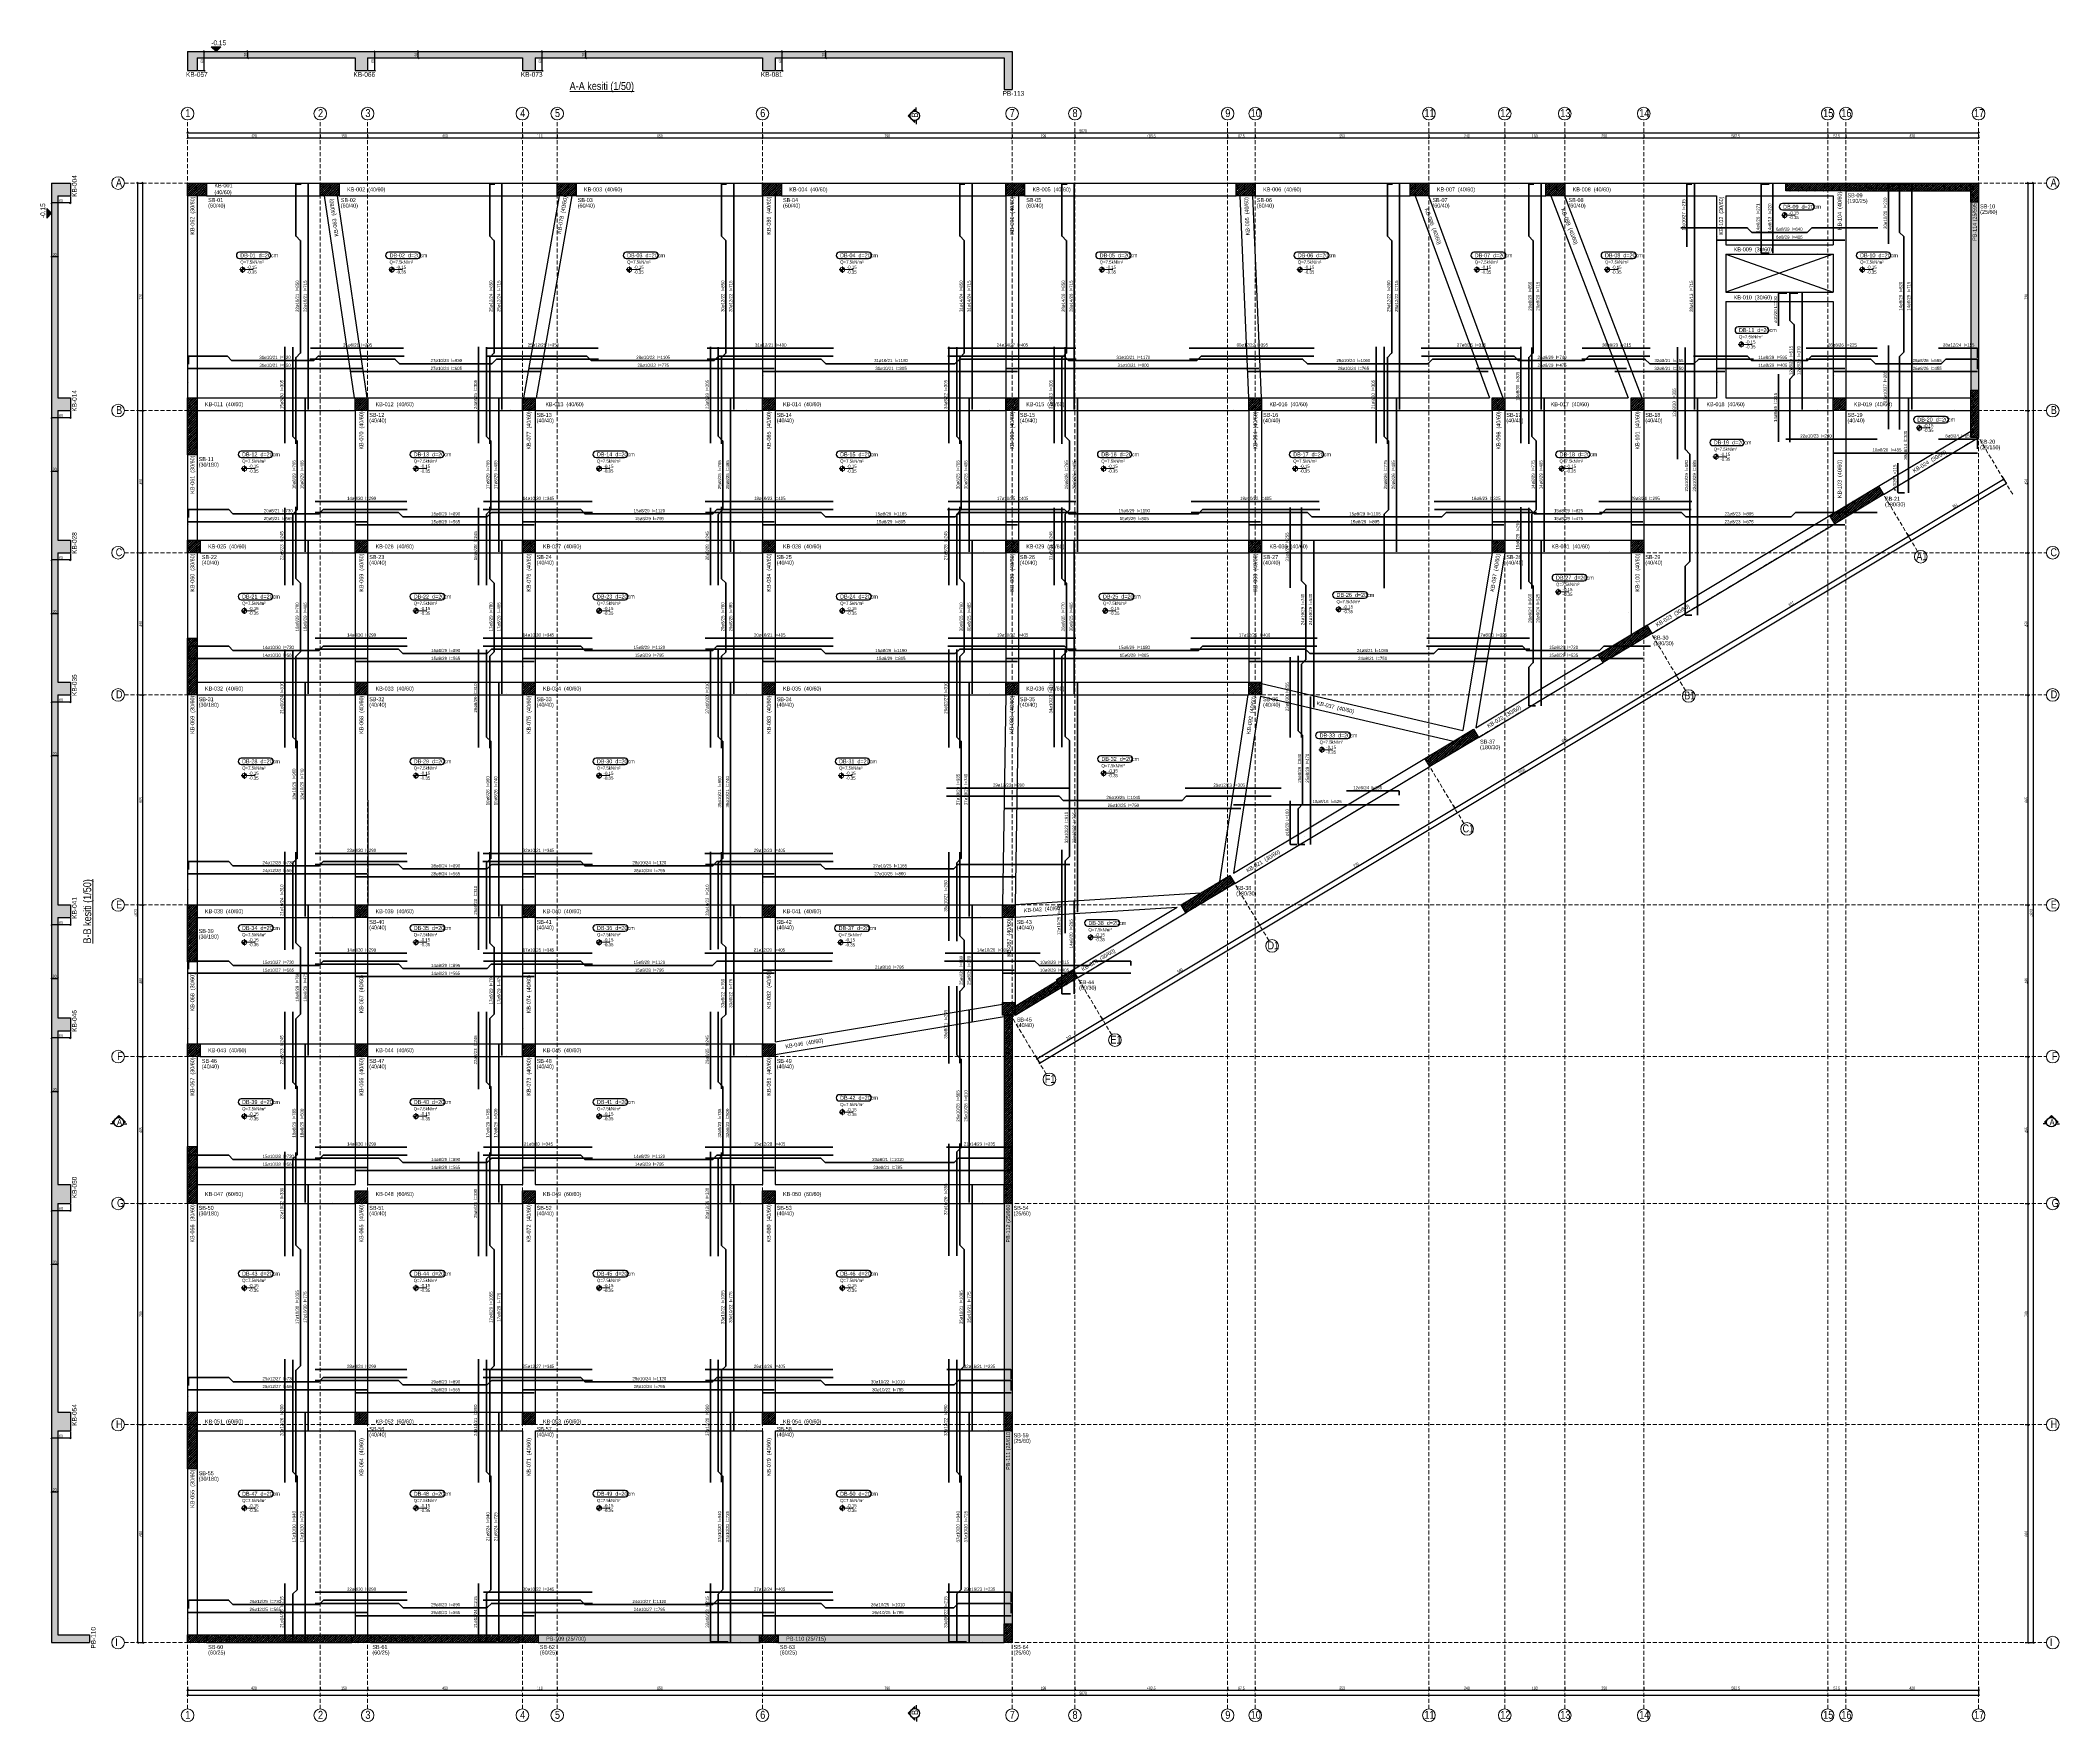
# Model space of a CAD drawing. Header units: millimetres. Extents: x 2018 to 8411, y 702 to 6024.
import ezdxf
from ezdxf.enums import TextEntityAlignment as Align

# ---------------------------------------------------------------- set-up
doc = ezdxf.new("R2010")
doc.units = ezdxf.units.MM
doc.linetypes.add('DASHED', pattern=[19.05, 12.7, -6.35])
for name, color, linetype, lineweight in [('AKS BALONU (BEYKENT)', 7, 'Continuous', 20), ('AKS CIZGISI (BEYKENT)', 252, 'DASHED', 20), ('AKS NO (BEYKENT)', 3, 'Continuous', 20), ('AKS OLCU (BEYKENT)', 200, 'Continuous', 20), ('CIZGI (BEYKENT)', 1, 'Continuous', 20), ('DONATI (BEYKENT)', 4, 'Continuous', 35), ('DONATI YAZISI (BEYKENT)', 3, 'Continuous', 20), ('DOSEME ISMI (BEYKENT)', 9, 'Continuous', 20), ('DOSEME PAFTA (BEYKENT)', 3, 'Continuous', 20), ('DOSEME SINIRI (BEYKENT)', 2, 'Continuous', 30), ('KESIT (BEYKENT)', 151, 'Continuous', 25), ('KESIT ISMI (BEYKENT)', 6, 'Continuous', 20), ('KIRIS (BEYKENT)', 2, 'Continuous', 30), ('KIRIS ISMI (BEYKENT)', 40, 'Continuous', 20), ('KOLON (BEYKENT)', 3, 'Continuous', 30), ('KOLON ISMI (BEYKENT)', 91, 'Continuous', 20), ('KOT CIZGI (BEYKENT)', 120, 'Continuous', 20), ('KOT YAZI (BEYKENT)', 7, 'Continuous', 20), ('LGP_SLAB', 6, 'Continuous', 30), ('OLCU (BEYKENT)', 14, 'Continuous', 20), ('PERDE (BEYKENT)', 6, 'Continuous', 30), ('PERDE ISMI (BEYKENT)', 240, 'Continuous', 20), ('TARAMA (BEYKENT)', 252, 'Continuous', 25), ('YAZI (BEYKENT)', 140, 'Continuous', 20)]:
    doc.layers.add(name, color=color, linetype=linetype, lineweight=lineweight)
doc.styles.add('DONATI YAZISI (BEYKENT)', font='')
doc.styles.add('DSMOLC-50', font='bahnschrift light condensed', dxfattribs={"width": 0.75, "height": 10})
doc.styles.add('KLNOLC-25', font='bahnschrift light condensed', dxfattribs={"width": 0.75, "height": 10})
doc.styles.add('KLNOLC-50', font='bahnschrift light condensed', dxfattribs={"width": 0.75, "height": 10})
doc.styles.add('KOT (BEYKENT)', font='')
doc.styles.add('stastyle', font='RomanSTA.ttf')
doc.styles.add('YAZI (BEYKENT)', font='')
doc.styles.get('DONATI YAZISI (BEYKENT)').set_extended_font_data('Bahnschrift Light Condensed')
doc.styles.get('KOT (BEYKENT)').set_extended_font_data('Bahnschrift Light Condensed')
doc.styles.get('YAZI (BEYKENT)').set_extended_font_data('Bahnschrift Light Condensed')
doc.dimstyles.new('DSMOLC-50', dxfattribs={"dimtxt": 10, "dimasz": 5, "dimexe": 2, "dimexo": 2, "dimgap": 1, "dimtad": 1, "dimdec": 1, "dimrnd": 0.5, "dimzin": 12, "dimdsep": 46, "dimtxsty": 'DSMOLC-50', "dimblk": 'OBLIQUE', "dimblk1": 'OBLIQUE', "dimblk2": 'OBLIQUE', "dimcen": 0, "dimclrt": 7, "dimadec": 0, "dimazin": 0, "dimtfac": 1, "dimtdec": 4, "dimtix": 1, "dimtmove": 2, "dimatfit": 3, "dimfxl": 1, "dimtzin": 0, "dimarcsym": 0})
doc.dimstyles.new('KLNOLC-50', dxfattribs={"dimtxt": 10, "dimasz": 5, "dimexe": 2, "dimexo": 2, "dimgap": 1, "dimtad": 1, "dimdec": 1, "dimrnd": 0.5, "dimzin": 12, "dimdsep": 46, "dimtxsty": 'KLNOLC-50', "dimblk": 'OBLIQUE', "dimblk1": 'OBLIQUE', "dimblk2": 'OBLIQUE', "dimcen": 0, "dimclrt": 7, "dimadec": 0, "dimazin": 0, "dimtfac": 1, "dimtdec": 4, "dimtix": 1, "dimtmove": 2, "dimatfit": 3, "dimfxl": 1, "dimtzin": 0, "dimarcsym": 0})
pattern_1 = [(45, (1036.827, 1029.5085), (-4.490128, 4.490128), []), (45, (1041.317, 1029.5085), (-4.490128, 4.490128), [3.175, -1.5875])]
pattern_2 = [(45, (1036.827, 1029.5085), (-4.4194174, 4.4194174), []), (45, (1041.2465, 1029.5085), (-4.4194174, 4.4194174), [3.125, -1.5625])]

# ---------------------------------------------------------------- blocks, each defined once
blk = doc.blocks.new('_Oblique')
at = {"color": 0, "linetype": 'ByBlock', "lineweight": -2}
blk.add_line((-0.5, -0.5), (0.5, 0.5), dxfattribs=at)
blk = doc.blocks.new('*D86')
at = {"layer": 'AKS OLCU (BEYKENT)', "color": 0, "lineweight": -2, "transparency": 16777216}
for p, q in [((2484.3, 5725.4), (2484.3, 5713.4)), ((2484.3, 5715.4), (2904.3, 5715.4)), ((2904.3, 5725.4), (2904.3, 5713.4))]:
    blk.add_line(p, q, dxfattribs=at)
at = {"layer": 'DEFPOINTS', "color": 0, "transparency": 16777216}
for p in [(2484.3, 5727.4), (2904.3, 5727.4), (2904.3, 5715.4)]:
    blk.add_point(p, dxfattribs=at)
at = {"layer": 'AKS OLCU (BEYKENT)', "color": 0, "lineweight": -2, "transparency": 16777216, "xscale": 5, "yscale": 5, "zscale": 5, "rotation": 180}
blk.add_blockref('_Oblique', (2484.3, 5715.4), dxfattribs=at)
at = {"layer": 'AKS OLCU (BEYKENT)', "color": 0, "lineweight": -2, "transparency": 16777216, "xscale": 5, "yscale": 5, "zscale": 5}
blk.add_blockref('_Oblique', (2904.3, 5715.4), dxfattribs=at)
at = {"layer": 'AKS OLCU (BEYKENT)', "color": 7, "transparency": 16777216, "insert": (2694.3, 5721.5), "char_height": 10, "attachment_point": 5, "style": 'DSMOLC-50'}
blk.add_mtext('420', dxfattribs=at)
blk = doc.blocks.new('*D87')
at = {"layer": 'AKS OLCU (BEYKENT)', "color": 0, "lineweight": -2, "transparency": 16777216}
for p, q in [((2904.3, 5725.4), (2904.3, 5713.4)), ((2904.3, 5715.4), (3054.3, 5715.4)), ((3054.3, 5725.4), (3054.3, 5713.4))]:
    blk.add_line(p, q, dxfattribs=at)
at = {"layer": 'DEFPOINTS', "color": 0, "transparency": 16777216}
for p in [(2904.3, 5727.4), (3054.3, 5727.4), (3054.3, 5715.4)]:
    blk.add_point(p, dxfattribs=at)
at = {"layer": 'AKS OLCU (BEYKENT)', "color": 0, "lineweight": -2, "transparency": 16777216, "xscale": 5, "yscale": 5, "zscale": 5, "rotation": 180}
blk.add_blockref('_Oblique', (2904.3, 5715.4), dxfattribs=at)
at = {"layer": 'AKS OLCU (BEYKENT)', "color": 0, "lineweight": -2, "transparency": 16777216, "xscale": 5, "yscale": 5, "zscale": 5}
blk.add_blockref('_Oblique', (3054.3, 5715.4), dxfattribs=at)
at = {"layer": 'AKS OLCU (BEYKENT)', "color": 7, "transparency": 16777216, "insert": (2979.3, 5721.5), "char_height": 10, "attachment_point": 5, "style": 'DSMOLC-50'}
blk.add_mtext('150', dxfattribs=at)
blk = doc.blocks.new('*D88')
at = {"layer": 'AKS OLCU (BEYKENT)', "color": 0, "lineweight": -2, "transparency": 16777216}
for p, q in [((3054.3, 5725.4), (3054.3, 5713.4)), ((3054.3, 5715.4), (3544.3, 5715.4)), ((3544.3, 5725.4), (3544.3, 5713.4))]:
    blk.add_line(p, q, dxfattribs=at)
at = {"layer": 'DEFPOINTS', "color": 0, "transparency": 16777216}
for p in [(3054.3, 5727.4), (3544.3, 5727.4), (3544.3, 5715.4)]:
    blk.add_point(p, dxfattribs=at)
at = {"layer": 'AKS OLCU (BEYKENT)', "color": 0, "lineweight": -2, "transparency": 16777216, "xscale": 5, "yscale": 5, "zscale": 5, "rotation": 180}
blk.add_blockref('_Oblique', (3054.3, 5715.4), dxfattribs=at)
at = {"layer": 'AKS OLCU (BEYKENT)', "color": 0, "lineweight": -2, "transparency": 16777216, "xscale": 5, "yscale": 5, "zscale": 5}
blk.add_blockref('_Oblique', (3544.3, 5715.4), dxfattribs=at)
at = {"layer": 'AKS OLCU (BEYKENT)', "color": 7, "transparency": 16777216, "insert": (3299.3, 5721.5), "char_height": 10, "attachment_point": 5, "style": 'DSMOLC-50'}
blk.add_mtext('490', dxfattribs=at)
blk = doc.blocks.new('*D89')
at = {"layer": 'AKS OLCU (BEYKENT)', "color": 0, "lineweight": -2, "transparency": 16777216}
for p, q in [((3544.3, 5725.4), (3544.3, 5713.4)), ((3544.3, 5715.4), (3654.3, 5715.4)), ((3654.3, 5725.4), (3654.3, 5713.4))]:
    blk.add_line(p, q, dxfattribs=at)
at = {"layer": 'DEFPOINTS', "color": 0, "transparency": 16777216}
for p in [(3544.3, 5727.4), (3654.3, 5727.4), (3654.3, 5715.4)]:
    blk.add_point(p, dxfattribs=at)
at = {"layer": 'AKS OLCU (BEYKENT)', "color": 0, "lineweight": -2, "transparency": 16777216, "xscale": 5, "yscale": 5, "zscale": 5, "rotation": 180}
blk.add_blockref('_Oblique', (3544.3, 5715.4), dxfattribs=at)
at = {"layer": 'AKS OLCU (BEYKENT)', "color": 0, "lineweight": -2, "transparency": 16777216, "xscale": 5, "yscale": 5, "zscale": 5}
blk.add_blockref('_Oblique', (3654.3, 5715.4), dxfattribs=at)
at = {"layer": 'AKS OLCU (BEYKENT)', "color": 7, "transparency": 16777216, "insert": (3599.3, 5721.5), "char_height": 10, "attachment_point": 5, "style": 'DSMOLC-50'}
blk.add_mtext('110', dxfattribs=at)
blk = doc.blocks.new('*D90')
at = {"layer": 'AKS OLCU (BEYKENT)', "color": 0, "lineweight": -2, "transparency": 16777216}
for p, q in [((3654.3, 5725.4), (3654.3, 5713.4)), ((3654.3, 5715.4), (4304.3, 5715.4)), ((4304.3, 5725.4), (4304.3, 5713.4))]:
    blk.add_line(p, q, dxfattribs=at)
at = {"layer": 'DEFPOINTS', "color": 0, "transparency": 16777216}
for p in [(3654.3, 5727.4), (4304.3, 5727.4), (4304.3, 5715.4)]:
    blk.add_point(p, dxfattribs=at)
at = {"layer": 'AKS OLCU (BEYKENT)', "color": 0, "lineweight": -2, "transparency": 16777216, "xscale": 5, "yscale": 5, "zscale": 5, "rotation": 180}
blk.add_blockref('_Oblique', (3654.3, 5715.4), dxfattribs=at)
at = {"layer": 'AKS OLCU (BEYKENT)', "color": 0, "lineweight": -2, "transparency": 16777216, "xscale": 5, "yscale": 5, "zscale": 5}
blk.add_blockref('_Oblique', (4304.3, 5715.4), dxfattribs=at)
at = {"layer": 'AKS OLCU (BEYKENT)', "color": 7, "transparency": 16777216, "insert": (3979.3, 5721.5), "char_height": 10, "attachment_point": 5, "style": 'DSMOLC-50'}
blk.add_mtext('650', dxfattribs=at)
blk = doc.blocks.new('*D91')
at = {"layer": 'AKS OLCU (BEYKENT)', "color": 0, "lineweight": -2, "transparency": 16777216}
for p, q in [((4304.3, 5725.4), (4304.3, 5713.4)), ((4304.3, 5715.4), (5094.3, 5715.4)), ((5094.3, 5725.4), (5094.3, 5713.4))]:
    blk.add_line(p, q, dxfattribs=at)
at = {"layer": 'DEFPOINTS', "color": 0, "transparency": 16777216}
for p in [(4304.3, 5727.4), (5094.3, 5727.4), (5094.3, 5715.4)]:
    blk.add_point(p, dxfattribs=at)
at = {"layer": 'AKS OLCU (BEYKENT)', "color": 0, "lineweight": -2, "transparency": 16777216, "xscale": 5, "yscale": 5, "zscale": 5, "rotation": 180}
blk.add_blockref('_Oblique', (4304.3, 5715.4), dxfattribs=at)
at = {"layer": 'AKS OLCU (BEYKENT)', "color": 0, "lineweight": -2, "transparency": 16777216, "xscale": 5, "yscale": 5, "zscale": 5}
blk.add_blockref('_Oblique', (5094.3, 5715.4), dxfattribs=at)
at = {"layer": 'AKS OLCU (BEYKENT)', "color": 7, "transparency": 16777216, "insert": (4699.3, 5721.5), "char_height": 10, "attachment_point": 5, "style": 'DSMOLC-50'}
blk.add_mtext('790', dxfattribs=at)
blk = doc.blocks.new('*D92')
at = {"layer": 'AKS OLCU (BEYKENT)', "color": 0, "lineweight": -2, "transparency": 16777216}
for p, q in [((5094.3, 5725.4), (5094.3, 5713.4)), ((5094.3, 5715.4), (5293.3, 5715.4)), ((5293.3, 5725.4), (5293.3, 5713.4))]:
    blk.add_line(p, q, dxfattribs=at)
at = {"layer": 'DEFPOINTS', "color": 0, "transparency": 16777216}
for p in [(5094.3, 5727.4), (5293.3, 5727.4), (5293.3, 5715.4)]:
    blk.add_point(p, dxfattribs=at)
at = {"layer": 'AKS OLCU (BEYKENT)', "color": 0, "lineweight": -2, "transparency": 16777216, "xscale": 5, "yscale": 5, "zscale": 5, "rotation": 180}
blk.add_blockref('_Oblique', (5094.3, 5715.4), dxfattribs=at)
at = {"layer": 'AKS OLCU (BEYKENT)', "color": 0, "lineweight": -2, "transparency": 16777216, "xscale": 5, "yscale": 5, "zscale": 5}
blk.add_blockref('_Oblique', (5293.3, 5715.4), dxfattribs=at)
at = {"layer": 'AKS OLCU (BEYKENT)', "color": 7, "transparency": 16777216, "insert": (5193.8, 5721.5), "char_height": 10, "attachment_point": 5, "style": 'DSMOLC-50'}
blk.add_mtext('199', dxfattribs=at)
blk = doc.blocks.new('*D93')
at = {"layer": 'AKS OLCU (BEYKENT)', "color": 0, "lineweight": -2, "transparency": 16777216}
for p, q in [((5293.3, 5725.4), (5293.3, 5713.4)), ((5293.3, 5715.4), (5777, 5715.4)), ((5777, 5725.4), (5777, 5713.4))]:
    blk.add_line(p, q, dxfattribs=at)
at = {"layer": 'DEFPOINTS', "color": 0, "transparency": 16777216}
for p in [(5293.3, 5727.4), (5777, 5727.4), (5777, 5715.4)]:
    blk.add_point(p, dxfattribs=at)
at = {"layer": 'AKS OLCU (BEYKENT)', "color": 0, "lineweight": -2, "transparency": 16777216, "xscale": 5, "yscale": 5, "zscale": 5, "rotation": 180}
blk.add_blockref('_Oblique', (5293.3, 5715.4), dxfattribs=at)
at = {"layer": 'AKS OLCU (BEYKENT)', "color": 0, "lineweight": -2, "transparency": 16777216, "xscale": 5, "yscale": 5, "zscale": 5}
blk.add_blockref('_Oblique', (5777, 5715.4), dxfattribs=at)
at = {"layer": 'AKS OLCU (BEYKENT)', "color": 7, "transparency": 16777216, "insert": (5535.1, 5721.5), "char_height": 10, "attachment_point": 5, "style": 'DSMOLC-50'}
blk.add_mtext('483.5', dxfattribs=at)
blk = doc.blocks.new('*D94')
at = {"layer": 'AKS OLCU (BEYKENT)', "color": 0, "lineweight": -2, "transparency": 16777216}
for p, q in [((5777, 5725.4), (5777, 5713.4)), ((5777, 5715.4), (5864.3, 5715.4)), ((5864.3, 5725.4), (5864.3, 5713.4))]:
    blk.add_line(p, q, dxfattribs=at)
at = {"layer": 'DEFPOINTS', "color": 0, "transparency": 16777216}
for p in [(5777, 5727.4), (5864.3, 5727.4), (5864.3, 5715.4)]:
    blk.add_point(p, dxfattribs=at)
at = {"layer": 'AKS OLCU (BEYKENT)', "color": 0, "lineweight": -2, "transparency": 16777216, "xscale": 5, "yscale": 5, "zscale": 5, "rotation": 180}
blk.add_blockref('_Oblique', (5777, 5715.4), dxfattribs=at)
at = {"layer": 'AKS OLCU (BEYKENT)', "color": 0, "lineweight": -2, "transparency": 16777216, "xscale": 5, "yscale": 5, "zscale": 5}
blk.add_blockref('_Oblique', (5864.3, 5715.4), dxfattribs=at)
at = {"layer": 'AKS OLCU (BEYKENT)', "color": 7, "transparency": 16777216, "insert": (5820.6, 5721.5), "char_height": 10, "attachment_point": 5, "style": 'DSMOLC-50'}
blk.add_mtext('87.5', dxfattribs=at)
blk = doc.blocks.new('*D95')
at = {"layer": 'AKS OLCU (BEYKENT)', "color": 0, "lineweight": -2, "transparency": 16777216}
for p, q in [((5864.3, 5725.4), (5864.3, 5713.4)), ((5864.3, 5715.4), (6414.3, 5715.4)), ((6414.3, 5725.4), (6414.3, 5713.4))]:
    blk.add_line(p, q, dxfattribs=at)
at = {"layer": 'DEFPOINTS', "color": 0, "transparency": 16777216}
for p in [(5864.3, 5727.4), (6414.3, 5727.4), (6414.3, 5715.4)]:
    blk.add_point(p, dxfattribs=at)
at = {"layer": 'AKS OLCU (BEYKENT)', "color": 0, "lineweight": -2, "transparency": 16777216, "xscale": 5, "yscale": 5, "zscale": 5, "rotation": 180}
blk.add_blockref('_Oblique', (5864.3, 5715.4), dxfattribs=at)
at = {"layer": 'AKS OLCU (BEYKENT)', "color": 0, "lineweight": -2, "transparency": 16777216, "xscale": 5, "yscale": 5, "zscale": 5}
blk.add_blockref('_Oblique', (6414.3, 5715.4), dxfattribs=at)
at = {"layer": 'AKS OLCU (BEYKENT)', "color": 7, "transparency": 16777216, "insert": (6139.3, 5721.5), "char_height": 10, "attachment_point": 5, "style": 'DSMOLC-50'}
blk.add_mtext('550', dxfattribs=at)
blk = doc.blocks.new('*D96')
at = {"layer": 'AKS OLCU (BEYKENT)', "color": 0, "lineweight": -2, "transparency": 16777216}
for p, q in [((6414.3, 5725.4), (6414.3, 5713.4)), ((6414.3, 5715.4), (6654.3, 5715.4)), ((6654.3, 5725.4), (6654.3, 5713.4))]:
    blk.add_line(p, q, dxfattribs=at)
at = {"layer": 'DEFPOINTS', "color": 0, "transparency": 16777216}
for p in [(6414.3, 5727.4), (6654.3, 5727.4), (6654.3, 5715.4)]:
    blk.add_point(p, dxfattribs=at)
at = {"layer": 'AKS OLCU (BEYKENT)', "color": 0, "lineweight": -2, "transparency": 16777216, "xscale": 5, "yscale": 5, "zscale": 5, "rotation": 180}
blk.add_blockref('_Oblique', (6414.3, 5715.4), dxfattribs=at)
at = {"layer": 'AKS OLCU (BEYKENT)', "color": 0, "lineweight": -2, "transparency": 16777216, "xscale": 5, "yscale": 5, "zscale": 5}
blk.add_blockref('_Oblique', (6654.3, 5715.4), dxfattribs=at)
at = {"layer": 'AKS OLCU (BEYKENT)', "color": 7, "transparency": 16777216, "insert": (6534.3, 5721.5), "char_height": 10, "attachment_point": 5, "style": 'DSMOLC-50'}
blk.add_mtext('240', dxfattribs=at)
blk = doc.blocks.new('*D97')
at = {"layer": 'AKS OLCU (BEYKENT)', "color": 0, "lineweight": -2, "transparency": 16777216}
for p, q in [((6654.3, 5725.4), (6654.3, 5713.4)), ((6654.3, 5715.4), (6844.3, 5715.4)), ((6844.3, 5725.4), (6844.3, 5713.4))]:
    blk.add_line(p, q, dxfattribs=at)
at = {"layer": 'DEFPOINTS', "color": 0, "transparency": 16777216}
for p in [(6654.3, 5727.4), (6844.3, 5727.4), (6844.3, 5715.4)]:
    blk.add_point(p, dxfattribs=at)
at = {"layer": 'AKS OLCU (BEYKENT)', "color": 0, "lineweight": -2, "transparency": 16777216, "xscale": 5, "yscale": 5, "zscale": 5, "rotation": 180}
blk.add_blockref('_Oblique', (6654.3, 5715.4), dxfattribs=at)
at = {"layer": 'AKS OLCU (BEYKENT)', "color": 0, "lineweight": -2, "transparency": 16777216, "xscale": 5, "yscale": 5, "zscale": 5}
blk.add_blockref('_Oblique', (6844.3, 5715.4), dxfattribs=at)
at = {"layer": 'AKS OLCU (BEYKENT)', "color": 7, "transparency": 16777216, "insert": (6749.3, 5721.5), "char_height": 10, "attachment_point": 5, "style": 'DSMOLC-50'}
blk.add_mtext('190', dxfattribs=at)
blk = doc.blocks.new('*D98')
at = {"layer": 'AKS OLCU (BEYKENT)', "color": 0, "lineweight": -2, "transparency": 16777216}
for p, q in [((6844.3, 5725.4), (6844.3, 5713.4)), ((6844.3, 5715.4), (7094.3, 5715.4)), ((7094.3, 5725.4), (7094.3, 5713.4))]:
    blk.add_line(p, q, dxfattribs=at)
at = {"layer": 'DEFPOINTS', "color": 0, "transparency": 16777216}
for p in [(6844.3, 5727.4), (7094.3, 5727.4), (7094.3, 5715.4)]:
    blk.add_point(p, dxfattribs=at)
at = {"layer": 'AKS OLCU (BEYKENT)', "color": 0, "lineweight": -2, "transparency": 16777216, "xscale": 5, "yscale": 5, "zscale": 5, "rotation": 180}
blk.add_blockref('_Oblique', (6844.3, 5715.4), dxfattribs=at)
at = {"layer": 'AKS OLCU (BEYKENT)', "color": 0, "lineweight": -2, "transparency": 16777216, "xscale": 5, "yscale": 5, "zscale": 5}
blk.add_blockref('_Oblique', (7094.3, 5715.4), dxfattribs=at)
at = {"layer": 'AKS OLCU (BEYKENT)', "color": 7, "transparency": 16777216, "insert": (6969.3, 5721.5), "char_height": 10, "attachment_point": 5, "style": 'DSMOLC-50'}
blk.add_mtext('250', dxfattribs=at)
blk = doc.blocks.new('*D99')
at = {"layer": 'AKS OLCU (BEYKENT)', "color": 0, "lineweight": -2, "transparency": 16777216}
for p, q in [((7094.3, 5725.4), (7094.3, 5713.4)), ((7094.3, 5715.4), (7676.6, 5715.4)), ((7676.6, 5725.4), (7676.6, 5713.4))]:
    blk.add_line(p, q, dxfattribs=at)
at = {"layer": 'DEFPOINTS', "color": 0, "transparency": 16777216}
for p in [(7094.3, 5727.4), (7676.6, 5727.4), (7676.6, 5715.4)]:
    blk.add_point(p, dxfattribs=at)
at = {"layer": 'AKS OLCU (BEYKENT)', "color": 0, "lineweight": -2, "transparency": 16777216, "xscale": 5, "yscale": 5, "zscale": 5, "rotation": 180}
blk.add_blockref('_Oblique', (7094.3, 5715.4), dxfattribs=at)
at = {"layer": 'AKS OLCU (BEYKENT)', "color": 0, "lineweight": -2, "transparency": 16777216, "xscale": 5, "yscale": 5, "zscale": 5}
blk.add_blockref('_Oblique', (7676.6, 5715.4), dxfattribs=at)
at = {"layer": 'AKS OLCU (BEYKENT)', "color": 7, "transparency": 16777216, "insert": (7385.4, 5721.5), "char_height": 10, "attachment_point": 5, "style": 'DSMOLC-50'}
blk.add_mtext('582.5', dxfattribs=at)
blk = doc.blocks.new('*D100')
at = {"layer": 'AKS OLCU (BEYKENT)', "color": 0, "lineweight": -2, "transparency": 16777216}
for p, q in [((7676.6, 5725.4), (7676.6, 5713.4)), ((7676.6, 5715.4), (7734.3, 5715.4)), ((7734.3, 5725.4), (7734.3, 5713.4))]:
    blk.add_line(p, q, dxfattribs=at)
at = {"layer": 'DEFPOINTS', "color": 0, "transparency": 16777216}
for p in [(7676.6, 5727.4), (7734.3, 5727.4), (7734.3, 5715.4)]:
    blk.add_point(p, dxfattribs=at)
at = {"layer": 'AKS OLCU (BEYKENT)', "color": 0, "lineweight": -2, "transparency": 16777216, "xscale": 5, "yscale": 5, "zscale": 5, "rotation": 180}
blk.add_blockref('_Oblique', (7676.6, 5715.4), dxfattribs=at)
at = {"layer": 'AKS OLCU (BEYKENT)', "color": 0, "lineweight": -2, "transparency": 16777216, "xscale": 5, "yscale": 5, "zscale": 5}
blk.add_blockref('_Oblique', (7734.3, 5715.4), dxfattribs=at)
at = {"layer": 'AKS OLCU (BEYKENT)', "color": 7, "transparency": 16777216, "insert": (7705.4, 5721.5), "char_height": 10, "attachment_point": 5, "style": 'DSMOLC-50'}
blk.add_mtext('57.5', dxfattribs=at)
blk = doc.blocks.new('*D101')
at = {"layer": 'AKS OLCU (BEYKENT)', "color": 0, "lineweight": -2, "transparency": 16777216}
for p, q in [((7734.3, 5725.4), (7734.3, 5713.4)), ((7734.3, 5715.4), (8154.3, 5715.4)), ((8154.3, 5725.4), (8154.3, 5713.4))]:
    blk.add_line(p, q, dxfattribs=at)
at = {"layer": 'DEFPOINTS', "color": 0, "transparency": 16777216}
for p in [(7734.3, 5727.4), (8154.3, 5727.4), (8154.3, 5715.4)]:
    blk.add_point(p, dxfattribs=at)
at = {"layer": 'AKS OLCU (BEYKENT)', "color": 0, "lineweight": -2, "transparency": 16777216, "xscale": 5, "yscale": 5, "zscale": 5, "rotation": 180}
blk.add_blockref('_Oblique', (7734.3, 5715.4), dxfattribs=at)
at = {"layer": 'AKS OLCU (BEYKENT)', "color": 0, "lineweight": -2, "transparency": 16777216, "xscale": 5, "yscale": 5, "zscale": 5}
blk.add_blockref('_Oblique', (8154.3, 5715.4), dxfattribs=at)
at = {"layer": 'AKS OLCU (BEYKENT)', "color": 7, "transparency": 16777216, "insert": (7944.3, 5721.5), "char_height": 10, "attachment_point": 5, "style": 'DSMOLC-50'}
blk.add_mtext('420', dxfattribs=at)
blk = doc.blocks.new('*D102')
at = {"layer": 'AKS OLCU (BEYKENT)', "color": 0, "lineweight": -2, "transparency": 16777216}
for p, q in [((2484.3, 5729.4), (2484.3, 5733.4)), ((2484.3, 5731.4), (8154.3, 5731.4)), ((8154.3, 5729.4), (8154.3, 5733.4))]:
    blk.add_line(p, q, dxfattribs=at)
at = {"layer": 'DEFPOINTS', "color": 0, "transparency": 16777216}
for p in [(2484.3, 5727.4), (8154.3, 5731.4), (8154.3, 5727.4)]:
    blk.add_point(p, dxfattribs=at)
at = {"layer": 'AKS OLCU (BEYKENT)', "color": 0, "lineweight": -2, "transparency": 16777216, "xscale": 5, "yscale": 5, "zscale": 5, "rotation": 180}
blk.add_blockref('_Oblique', (2484.3, 5731.4), dxfattribs=at)
at = {"layer": 'AKS OLCU (BEYKENT)', "color": 0, "lineweight": -2, "transparency": 16777216, "xscale": 5, "yscale": 5, "zscale": 5}
blk.add_blockref('_Oblique', (8154.3, 5731.4), dxfattribs=at)
at = {"layer": 'AKS OLCU (BEYKENT)', "color": 7, "transparency": 16777216, "insert": (5319.3, 5737.5), "char_height": 10, "attachment_point": 5, "style": 'DSMOLC-50'}
blk.add_mtext('5670', dxfattribs=at)
blk = doc.blocks.new('*D103')
at = {"layer": 'AKS OLCU (BEYKENT)', "color": 0, "lineweight": -2, "transparency": 16777216}
for p, q in [((8301.8, 1642.4), (8313.8, 1642.4)), ((8311.8, 952.4), (8311.8, 1642.4)), ((8301.8, 952.4), (8313.8, 952.4))]:
    blk.add_line(p, q, dxfattribs=at)
at = {"layer": 'DEFPOINTS', "color": 0, "transparency": 16777216}
for p in [(8299.8, 1642.4), (8311.8, 1642.4), (8299.8, 952.4)]:
    blk.add_point(p, dxfattribs=at)
at = {"layer": 'AKS OLCU (BEYKENT)', "color": 0, "lineweight": -2, "transparency": 16777216, "xscale": 5, "yscale": 5, "zscale": 5}
for p, rotation in [((8311.8, 1642.4), 90), ((8311.8, 952.4), 270)]:
    blk.add_blockref('_Oblique', p, dxfattribs=dict(at, rotation=rotation))
at = {"layer": 'AKS OLCU (BEYKENT)', "color": 7, "transparency": 16777216, "insert": (8305.7, 1297.4), "char_height": 10, "attachment_point": 5, "rotation": 90, "style": 'DSMOLC-50'}
blk.add_mtext('690', dxfattribs=at)
blk = doc.blocks.new('*D104')
at = {"layer": 'AKS OLCU (BEYKENT)', "color": 0, "lineweight": -2, "transparency": 16777216}
for p, q in [((8301.8, 2342.4), (8313.8, 2342.4)), ((8311.8, 1642.4), (8311.8, 2342.4)), ((8301.8, 1642.4), (8313.8, 1642.4))]:
    blk.add_line(p, q, dxfattribs=at)
at = {"layer": 'DEFPOINTS', "color": 0, "transparency": 16777216}
for p in [(8299.8, 2342.4), (8311.8, 2342.4), (8299.8, 1642.4)]:
    blk.add_point(p, dxfattribs=at)
at = {"layer": 'AKS OLCU (BEYKENT)', "color": 0, "lineweight": -2, "transparency": 16777216, "xscale": 5, "yscale": 5, "zscale": 5}
for p, rotation in [((8311.8, 2342.4), 90), ((8311.8, 1642.4), 270)]:
    blk.add_blockref('_Oblique', p, dxfattribs=dict(at, rotation=rotation))
at = {"layer": 'AKS OLCU (BEYKENT)', "color": 7, "transparency": 16777216, "insert": (8305.7, 1992.4), "char_height": 10, "attachment_point": 5, "rotation": 90, "style": 'DSMOLC-50'}
blk.add_mtext('700', dxfattribs=at)
blk = doc.blocks.new('*D105')
at = {"layer": 'AKS OLCU (BEYKENT)', "color": 0, "lineweight": -2, "transparency": 16777216}
for p, q in [((8301.8, 2807.4), (8313.8, 2807.4)), ((8311.8, 2342.4), (8311.8, 2807.4)), ((8301.8, 2342.4), (8313.8, 2342.4))]:
    blk.add_line(p, q, dxfattribs=at)
at = {"layer": 'DEFPOINTS', "color": 0, "transparency": 16777216}
for p in [(8299.8, 2807.4), (8311.8, 2807.4), (8299.8, 2342.4)]:
    blk.add_point(p, dxfattribs=at)
at = {"layer": 'AKS OLCU (BEYKENT)', "color": 0, "lineweight": -2, "transparency": 16777216, "xscale": 5, "yscale": 5, "zscale": 5}
for p, rotation in [((8311.8, 2807.4), 90), ((8311.8, 2342.4), 270)]:
    blk.add_blockref('_Oblique', p, dxfattribs=dict(at, rotation=rotation))
at = {"layer": 'AKS OLCU (BEYKENT)', "color": 7, "transparency": 16777216, "insert": (8305.8, 2574.9), "char_height": 10, "attachment_point": 5, "rotation": 90, "style": 'DSMOLC-50'}
blk.add_mtext('465', dxfattribs=at)
blk = doc.blocks.new('*D106')
at = {"layer": 'AKS OLCU (BEYKENT)', "color": 0, "lineweight": -2, "transparency": 16777216}
for p, q in [((8301.8, 3287.4), (8313.8, 3287.4)), ((8311.8, 2807.4), (8311.8, 3287.4)), ((8301.8, 2807.4), (8313.8, 2807.4))]:
    blk.add_line(p, q, dxfattribs=at)
at = {"layer": 'DEFPOINTS', "color": 0, "transparency": 16777216}
for p in [(8299.8, 3287.4), (8311.8, 3287.4), (8299.8, 2807.4)]:
    blk.add_point(p, dxfattribs=at)
at = {"layer": 'AKS OLCU (BEYKENT)', "color": 0, "lineweight": -2, "transparency": 16777216, "xscale": 5, "yscale": 5, "zscale": 5}
for p, rotation in [((8311.8, 3287.4), 90), ((8311.8, 2807.4), 270)]:
    blk.add_blockref('_Oblique', p, dxfattribs=dict(at, rotation=rotation))
at = {"layer": 'AKS OLCU (BEYKENT)', "color": 7, "transparency": 16777216, "insert": (8305.7, 3047.4), "char_height": 10, "attachment_point": 5, "rotation": 90, "style": 'DSMOLC-50'}
blk.add_mtext('480', dxfattribs=at)
blk = doc.blocks.new('*D107')
at = {"layer": 'AKS OLCU (BEYKENT)', "color": 0, "lineweight": -2, "transparency": 16777216}
for p, q in [((8301.8, 3952.4), (8313.8, 3952.4)), ((8311.8, 3287.4), (8311.8, 3952.4)), ((8301.8, 3287.4), (8313.8, 3287.4))]:
    blk.add_line(p, q, dxfattribs=at)
at = {"layer": 'DEFPOINTS', "color": 0, "transparency": 16777216}
for p in [(8299.8, 3952.4), (8311.8, 3952.4), (8299.8, 3287.4)]:
    blk.add_point(p, dxfattribs=at)
at = {"layer": 'AKS OLCU (BEYKENT)', "color": 0, "lineweight": -2, "transparency": 16777216, "xscale": 5, "yscale": 5, "zscale": 5}
for p, rotation in [((8311.8, 3952.4), 90), ((8311.8, 3287.4), 270)]:
    blk.add_blockref('_Oblique', p, dxfattribs=dict(at, rotation=rotation))
at = {"layer": 'AKS OLCU (BEYKENT)', "color": 7, "transparency": 16777216, "insert": (8305.8, 3619.9), "char_height": 10, "attachment_point": 5, "rotation": 90, "style": 'DSMOLC-50'}
blk.add_mtext('665', dxfattribs=at)
blk = doc.blocks.new('*D108')
at = {"layer": 'AKS OLCU (BEYKENT)', "color": 0, "lineweight": -2, "transparency": 16777216}
for p, q in [((8301.8, 4402.4), (8313.8, 4402.4)), ((8311.8, 3952.4), (8311.8, 4402.4)), ((8301.8, 3952.4), (8313.8, 3952.4))]:
    blk.add_line(p, q, dxfattribs=at)
at = {"layer": 'DEFPOINTS', "color": 0, "transparency": 16777216}
for p in [(8299.8, 4402.4), (8311.8, 4402.4), (8299.8, 3952.4)]:
    blk.add_point(p, dxfattribs=at)
at = {"layer": 'AKS OLCU (BEYKENT)', "color": 0, "lineweight": -2, "transparency": 16777216, "xscale": 5, "yscale": 5, "zscale": 5}
for p, rotation in [((8311.8, 4402.4), 90), ((8311.8, 3952.4), 270)]:
    blk.add_blockref('_Oblique', p, dxfattribs=dict(at, rotation=rotation))
at = {"layer": 'AKS OLCU (BEYKENT)', "color": 7, "transparency": 16777216, "insert": (8305.7, 4177.4), "char_height": 10, "attachment_point": 5, "rotation": 90, "style": 'DSMOLC-50'}
blk.add_mtext('450', dxfattribs=at)
blk = doc.blocks.new('*D109')
at = {"layer": 'AKS OLCU (BEYKENT)', "color": 0, "lineweight": -2, "transparency": 16777216}
for p, q in [((8301.8, 4852.4), (8313.8, 4852.4)), ((8311.8, 4402.4), (8311.8, 4852.4)), ((8301.8, 4402.4), (8313.8, 4402.4))]:
    blk.add_line(p, q, dxfattribs=at)
at = {"layer": 'DEFPOINTS', "color": 0, "transparency": 16777216}
for p in [(8299.8, 4852.4), (8311.8, 4852.4), (8299.8, 4402.4)]:
    blk.add_point(p, dxfattribs=at)
at = {"layer": 'AKS OLCU (BEYKENT)', "color": 0, "lineweight": -2, "transparency": 16777216, "xscale": 5, "yscale": 5, "zscale": 5}
for p, rotation in [((8311.8, 4852.4), 90), ((8311.8, 4402.4), 270)]:
    blk.add_blockref('_Oblique', p, dxfattribs=dict(at, rotation=rotation))
at = {"layer": 'AKS OLCU (BEYKENT)', "color": 7, "transparency": 16777216, "insert": (8305.7, 4627.4), "char_height": 10, "attachment_point": 5, "rotation": 90, "style": 'DSMOLC-50'}
blk.add_mtext('450', dxfattribs=at)
blk = doc.blocks.new('*D110')
at = {"layer": 'AKS OLCU (BEYKENT)', "color": 0, "lineweight": -2, "transparency": 16777216}
for p, q in [((8301.8, 5572.4), (8313.8, 5572.4)), ((8311.8, 4852.4), (8311.8, 5572.4)), ((8301.8, 4852.4), (8313.8, 4852.4))]:
    blk.add_line(p, q, dxfattribs=at)
at = {"layer": 'DEFPOINTS', "color": 0, "transparency": 16777216}
for p in [(8299.8, 5572.4), (8311.8, 5572.4), (8299.8, 4852.4)]:
    blk.add_point(p, dxfattribs=at)
at = {"layer": 'AKS OLCU (BEYKENT)', "color": 0, "lineweight": -2, "transparency": 16777216, "xscale": 5, "yscale": 5, "zscale": 5}
for p, rotation in [((8311.8, 5572.4), 90), ((8311.8, 4852.4), 270)]:
    blk.add_blockref('_Oblique', p, dxfattribs=dict(at, rotation=rotation))
at = {"layer": 'AKS OLCU (BEYKENT)', "color": 7, "transparency": 16777216, "insert": (8305.7, 5212.4), "char_height": 10, "attachment_point": 5, "rotation": 90, "style": 'DSMOLC-50'}
blk.add_mtext('720', dxfattribs=at)
blk = doc.blocks.new('*D111')
at = {"layer": 'AKS OLCU (BEYKENT)', "color": 0, "lineweight": -2, "transparency": 16777216}
for p, q in [((8301.8, 5572.4), (8329.8, 5572.4)), ((8327.8, 952.4), (8327.8, 5572.4)), ((8301.8, 952.4), (8329.8, 952.4))]:
    blk.add_line(p, q, dxfattribs=at)
at = {"layer": 'DEFPOINTS', "color": 0, "transparency": 16777216}
for p in [(8299.8, 5572.4), (8327.8, 5572.4), (8299.8, 952.4)]:
    blk.add_point(p, dxfattribs=at)
at = {"layer": 'AKS OLCU (BEYKENT)', "color": 0, "lineweight": -2, "transparency": 16777216, "xscale": 5, "yscale": 5, "zscale": 5}
for p, rotation in [((8327.8, 5572.4), 90), ((8327.8, 952.4), 270)]:
    blk.add_blockref('_Oblique', p, dxfattribs=dict(at, rotation=rotation))
at = {"layer": 'AKS OLCU (BEYKENT)', "color": 7, "transparency": 16777216, "insert": (8321.7, 3262.4), "char_height": 10, "attachment_point": 5, "rotation": 90, "style": 'DSMOLC-50'}
blk.add_mtext('4620', dxfattribs=at)
blk = doc.blocks.new('*D112')
at = {"layer": 'AKS OLCU (BEYKENT)', "color": 0, "lineweight": -2, "transparency": 16777216}
for p, q in [((2484.3, 812), (2484.3, 800)), ((2484.3, 802), (2904.3, 802)), ((2904.3, 812), (2904.3, 800))]:
    blk.add_line(p, q, dxfattribs=at)
at = {"layer": 'DEFPOINTS', "color": 0, "transparency": 16777216}
for p in [(2484.3, 814), (2904.3, 814), (2904.3, 802)]:
    blk.add_point(p, dxfattribs=at)
at = {"layer": 'AKS OLCU (BEYKENT)', "color": 0, "lineweight": -2, "transparency": 16777216, "xscale": 5, "yscale": 5, "zscale": 5, "rotation": 180}
blk.add_blockref('_Oblique', (2484.3, 802), dxfattribs=at)
at = {"layer": 'AKS OLCU (BEYKENT)', "color": 0, "lineweight": -2, "transparency": 16777216, "xscale": 5, "yscale": 5, "zscale": 5}
blk.add_blockref('_Oblique', (2904.3, 802), dxfattribs=at)
at = {"layer": 'AKS OLCU (BEYKENT)', "color": 7, "transparency": 16777216, "insert": (2694.3, 808.1), "char_height": 10, "attachment_point": 5, "style": 'DSMOLC-50'}
blk.add_mtext('420', dxfattribs=at)
blk = doc.blocks.new('*D113')
at = {"layer": 'AKS OLCU (BEYKENT)', "color": 0, "lineweight": -2, "transparency": 16777216}
for p, q in [((2904.3, 812), (2904.3, 800)), ((2904.3, 802), (3054.3, 802)), ((3054.3, 812), (3054.3, 800))]:
    blk.add_line(p, q, dxfattribs=at)
at = {"layer": 'DEFPOINTS', "color": 0, "transparency": 16777216}
for p in [(2904.3, 814), (3054.3, 814), (3054.3, 802)]:
    blk.add_point(p, dxfattribs=at)
at = {"layer": 'AKS OLCU (BEYKENT)', "color": 0, "lineweight": -2, "transparency": 16777216, "xscale": 5, "yscale": 5, "zscale": 5, "rotation": 180}
blk.add_blockref('_Oblique', (2904.3, 802), dxfattribs=at)
at = {"layer": 'AKS OLCU (BEYKENT)', "color": 0, "lineweight": -2, "transparency": 16777216, "xscale": 5, "yscale": 5, "zscale": 5}
blk.add_blockref('_Oblique', (3054.3, 802), dxfattribs=at)
at = {"layer": 'AKS OLCU (BEYKENT)', "color": 7, "transparency": 16777216, "insert": (2979.3, 808.1), "char_height": 10, "attachment_point": 5, "style": 'DSMOLC-50'}
blk.add_mtext('150', dxfattribs=at)
blk = doc.blocks.new('*D114')
at = {"layer": 'AKS OLCU (BEYKENT)', "color": 0, "lineweight": -2, "transparency": 16777216}
for p, q in [((3054.3, 812), (3054.3, 800)), ((3054.3, 802), (3544.3, 802)), ((3544.3, 812), (3544.3, 800))]:
    blk.add_line(p, q, dxfattribs=at)
at = {"layer": 'DEFPOINTS', "color": 0, "transparency": 16777216}
for p in [(3054.3, 814), (3544.3, 814), (3544.3, 802)]:
    blk.add_point(p, dxfattribs=at)
at = {"layer": 'AKS OLCU (BEYKENT)', "color": 0, "lineweight": -2, "transparency": 16777216, "xscale": 5, "yscale": 5, "zscale": 5, "rotation": 180}
blk.add_blockref('_Oblique', (3054.3, 802), dxfattribs=at)
at = {"layer": 'AKS OLCU (BEYKENT)', "color": 0, "lineweight": -2, "transparency": 16777216, "xscale": 5, "yscale": 5, "zscale": 5}
blk.add_blockref('_Oblique', (3544.3, 802), dxfattribs=at)
at = {"layer": 'AKS OLCU (BEYKENT)', "color": 7, "transparency": 16777216, "insert": (3299.3, 808.1), "char_height": 10, "attachment_point": 5, "style": 'DSMOLC-50'}
blk.add_mtext('490', dxfattribs=at)
blk = doc.blocks.new('*D115')
at = {"layer": 'AKS OLCU (BEYKENT)', "color": 0, "lineweight": -2, "transparency": 16777216}
for p, q in [((3544.3, 812), (3544.3, 800)), ((3544.3, 802), (3654.3, 802)), ((3654.3, 812), (3654.3, 800))]:
    blk.add_line(p, q, dxfattribs=at)
at = {"layer": 'DEFPOINTS', "color": 0, "transparency": 16777216}
for p in [(3544.3, 814), (3654.3, 814), (3654.3, 802)]:
    blk.add_point(p, dxfattribs=at)
at = {"layer": 'AKS OLCU (BEYKENT)', "color": 0, "lineweight": -2, "transparency": 16777216, "xscale": 5, "yscale": 5, "zscale": 5, "rotation": 180}
blk.add_blockref('_Oblique', (3544.3, 802), dxfattribs=at)
at = {"layer": 'AKS OLCU (BEYKENT)', "color": 0, "lineweight": -2, "transparency": 16777216, "xscale": 5, "yscale": 5, "zscale": 5}
blk.add_blockref('_Oblique', (3654.3, 802), dxfattribs=at)
at = {"layer": 'AKS OLCU (BEYKENT)', "color": 7, "transparency": 16777216, "insert": (3599.3, 808.1), "char_height": 10, "attachment_point": 5, "style": 'DSMOLC-50'}
blk.add_mtext('110', dxfattribs=at)
blk = doc.blocks.new('*D116')
at = {"layer": 'AKS OLCU (BEYKENT)', "color": 0, "lineweight": -2, "transparency": 16777216}
for p, q in [((3654.3, 812), (3654.3, 800)), ((3654.3, 802), (4304.3, 802)), ((4304.3, 812), (4304.3, 800))]:
    blk.add_line(p, q, dxfattribs=at)
at = {"layer": 'DEFPOINTS', "color": 0, "transparency": 16777216}
for p in [(3654.3, 814), (4304.3, 814), (4304.3, 802)]:
    blk.add_point(p, dxfattribs=at)
at = {"layer": 'AKS OLCU (BEYKENT)', "color": 0, "lineweight": -2, "transparency": 16777216, "xscale": 5, "yscale": 5, "zscale": 5, "rotation": 180}
blk.add_blockref('_Oblique', (3654.3, 802), dxfattribs=at)
at = {"layer": 'AKS OLCU (BEYKENT)', "color": 0, "lineweight": -2, "transparency": 16777216, "xscale": 5, "yscale": 5, "zscale": 5}
blk.add_blockref('_Oblique', (4304.3, 802), dxfattribs=at)
at = {"layer": 'AKS OLCU (BEYKENT)', "color": 7, "transparency": 16777216, "insert": (3979.3, 808.1), "char_height": 10, "attachment_point": 5, "style": 'DSMOLC-50'}
blk.add_mtext('650', dxfattribs=at)
blk = doc.blocks.new('*D117')
at = {"layer": 'AKS OLCU (BEYKENT)', "color": 0, "lineweight": -2, "transparency": 16777216}
for p, q in [((4304.3, 812), (4304.3, 800)), ((4304.3, 802), (5094.3, 802)), ((5094.3, 812), (5094.3, 800))]:
    blk.add_line(p, q, dxfattribs=at)
at = {"layer": 'DEFPOINTS', "color": 0, "transparency": 16777216}
for p in [(4304.3, 814), (5094.3, 814), (5094.3, 802)]:
    blk.add_point(p, dxfattribs=at)
at = {"layer": 'AKS OLCU (BEYKENT)', "color": 0, "lineweight": -2, "transparency": 16777216, "xscale": 5, "yscale": 5, "zscale": 5, "rotation": 180}
blk.add_blockref('_Oblique', (4304.3, 802), dxfattribs=at)
at = {"layer": 'AKS OLCU (BEYKENT)', "color": 0, "lineweight": -2, "transparency": 16777216, "xscale": 5, "yscale": 5, "zscale": 5}
blk.add_blockref('_Oblique', (5094.3, 802), dxfattribs=at)
at = {"layer": 'AKS OLCU (BEYKENT)', "color": 7, "transparency": 16777216, "insert": (4699.3, 808.1), "char_height": 10, "attachment_point": 5, "style": 'DSMOLC-50'}
blk.add_mtext('790', dxfattribs=at)
blk = doc.blocks.new('*D118')
at = {"layer": 'AKS OLCU (BEYKENT)', "color": 0, "lineweight": -2, "transparency": 16777216}
for p, q in [((5094.3, 812), (5094.3, 800)), ((5094.3, 802), (5293.3, 802)), ((5293.3, 812), (5293.3, 800))]:
    blk.add_line(p, q, dxfattribs=at)
at = {"layer": 'DEFPOINTS', "color": 0, "transparency": 16777216}
for p in [(5094.3, 814), (5293.3, 814), (5293.3, 802)]:
    blk.add_point(p, dxfattribs=at)
at = {"layer": 'AKS OLCU (BEYKENT)', "color": 0, "lineweight": -2, "transparency": 16777216, "xscale": 5, "yscale": 5, "zscale": 5, "rotation": 180}
blk.add_blockref('_Oblique', (5094.3, 802), dxfattribs=at)
at = {"layer": 'AKS OLCU (BEYKENT)', "color": 0, "lineweight": -2, "transparency": 16777216, "xscale": 5, "yscale": 5, "zscale": 5}
blk.add_blockref('_Oblique', (5293.3, 802), dxfattribs=at)
at = {"layer": 'AKS OLCU (BEYKENT)', "color": 7, "transparency": 16777216, "insert": (5193.8, 808.1), "char_height": 10, "attachment_point": 5, "style": 'DSMOLC-50'}
blk.add_mtext('199', dxfattribs=at)
blk = doc.blocks.new('*D119')
at = {"layer": 'AKS OLCU (BEYKENT)', "color": 0, "lineweight": -2, "transparency": 16777216}
for p, q in [((5293.3, 812), (5293.3, 800)), ((5293.3, 802), (5777, 802)), ((5777, 812), (5777, 800))]:
    blk.add_line(p, q, dxfattribs=at)
at = {"layer": 'DEFPOINTS', "color": 0, "transparency": 16777216}
for p in [(5293.3, 814), (5777, 814), (5777, 802)]:
    blk.add_point(p, dxfattribs=at)
at = {"layer": 'AKS OLCU (BEYKENT)', "color": 0, "lineweight": -2, "transparency": 16777216, "xscale": 5, "yscale": 5, "zscale": 5, "rotation": 180}
blk.add_blockref('_Oblique', (5293.3, 802), dxfattribs=at)
at = {"layer": 'AKS OLCU (BEYKENT)', "color": 0, "lineweight": -2, "transparency": 16777216, "xscale": 5, "yscale": 5, "zscale": 5}
blk.add_blockref('_Oblique', (5777, 802), dxfattribs=at)
at = {"layer": 'AKS OLCU (BEYKENT)', "color": 7, "transparency": 16777216, "insert": (5535.1, 808.1), "char_height": 10, "attachment_point": 5, "style": 'DSMOLC-50'}
blk.add_mtext('483.5', dxfattribs=at)
blk = doc.blocks.new('*D120')
at = {"layer": 'AKS OLCU (BEYKENT)', "color": 0, "lineweight": -2, "transparency": 16777216}
for p, q in [((5777, 812), (5777, 800)), ((5777, 802), (5864.3, 802)), ((5864.3, 812), (5864.3, 800))]:
    blk.add_line(p, q, dxfattribs=at)
at = {"layer": 'DEFPOINTS', "color": 0, "transparency": 16777216}
for p in [(5777, 814), (5864.3, 814), (5864.3, 802)]:
    blk.add_point(p, dxfattribs=at)
at = {"layer": 'AKS OLCU (BEYKENT)', "color": 0, "lineweight": -2, "transparency": 16777216, "xscale": 5, "yscale": 5, "zscale": 5, "rotation": 180}
blk.add_blockref('_Oblique', (5777, 802), dxfattribs=at)
at = {"layer": 'AKS OLCU (BEYKENT)', "color": 0, "lineweight": -2, "transparency": 16777216, "xscale": 5, "yscale": 5, "zscale": 5}
blk.add_blockref('_Oblique', (5864.3, 802), dxfattribs=at)
at = {"layer": 'AKS OLCU (BEYKENT)', "color": 7, "transparency": 16777216, "insert": (5820.6, 808.1), "char_height": 10, "attachment_point": 5, "style": 'DSMOLC-50'}
blk.add_mtext('87.5', dxfattribs=at)
blk = doc.blocks.new('*D121')
at = {"layer": 'AKS OLCU (BEYKENT)', "color": 0, "lineweight": -2, "transparency": 16777216}
for p, q in [((5864.3, 812), (5864.3, 800)), ((5864.3, 802), (6414.3, 802)), ((6414.3, 812), (6414.3, 800))]:
    blk.add_line(p, q, dxfattribs=at)
at = {"layer": 'DEFPOINTS', "color": 0, "transparency": 16777216}
for p in [(5864.3, 814), (6414.3, 814), (6414.3, 802)]:
    blk.add_point(p, dxfattribs=at)
at = {"layer": 'AKS OLCU (BEYKENT)', "color": 0, "lineweight": -2, "transparency": 16777216, "xscale": 5, "yscale": 5, "zscale": 5, "rotation": 180}
blk.add_blockref('_Oblique', (5864.3, 802), dxfattribs=at)
at = {"layer": 'AKS OLCU (BEYKENT)', "color": 0, "lineweight": -2, "transparency": 16777216, "xscale": 5, "yscale": 5, "zscale": 5}
blk.add_blockref('_Oblique', (6414.3, 802), dxfattribs=at)
at = {"layer": 'AKS OLCU (BEYKENT)', "color": 7, "transparency": 16777216, "insert": (6139.3, 808.1), "char_height": 10, "attachment_point": 5, "style": 'DSMOLC-50'}
blk.add_mtext('550', dxfattribs=at)
blk = doc.blocks.new('*D122')
at = {"layer": 'AKS OLCU (BEYKENT)', "color": 0, "lineweight": -2, "transparency": 16777216}
for p, q in [((6414.3, 812), (6414.3, 800)), ((6414.3, 802), (6654.3, 802)), ((6654.3, 812), (6654.3, 800))]:
    blk.add_line(p, q, dxfattribs=at)
at = {"layer": 'DEFPOINTS', "color": 0, "transparency": 16777216}
for p in [(6414.3, 814), (6654.3, 814), (6654.3, 802)]:
    blk.add_point(p, dxfattribs=at)
at = {"layer": 'AKS OLCU (BEYKENT)', "color": 0, "lineweight": -2, "transparency": 16777216, "xscale": 5, "yscale": 5, "zscale": 5, "rotation": 180}
blk.add_blockref('_Oblique', (6414.3, 802), dxfattribs=at)
at = {"layer": 'AKS OLCU (BEYKENT)', "color": 0, "lineweight": -2, "transparency": 16777216, "xscale": 5, "yscale": 5, "zscale": 5}
blk.add_blockref('_Oblique', (6654.3, 802), dxfattribs=at)
at = {"layer": 'AKS OLCU (BEYKENT)', "color": 7, "transparency": 16777216, "insert": (6534.3, 808.1), "char_height": 10, "attachment_point": 5, "style": 'DSMOLC-50'}
blk.add_mtext('240', dxfattribs=at)
blk = doc.blocks.new('*D123')
at = {"layer": 'AKS OLCU (BEYKENT)', "color": 0, "lineweight": -2, "transparency": 16777216}
for p, q in [((6654.3, 812), (6654.3, 800)), ((6654.3, 802), (6844.3, 802)), ((6844.3, 812), (6844.3, 800))]:
    blk.add_line(p, q, dxfattribs=at)
at = {"layer": 'DEFPOINTS', "color": 0, "transparency": 16777216}
for p in [(6654.3, 814), (6844.3, 814), (6844.3, 802)]:
    blk.add_point(p, dxfattribs=at)
at = {"layer": 'AKS OLCU (BEYKENT)', "color": 0, "lineweight": -2, "transparency": 16777216, "xscale": 5, "yscale": 5, "zscale": 5, "rotation": 180}
blk.add_blockref('_Oblique', (6654.3, 802), dxfattribs=at)
at = {"layer": 'AKS OLCU (BEYKENT)', "color": 0, "lineweight": -2, "transparency": 16777216, "xscale": 5, "yscale": 5, "zscale": 5}
blk.add_blockref('_Oblique', (6844.3, 802), dxfattribs=at)
at = {"layer": 'AKS OLCU (BEYKENT)', "color": 7, "transparency": 16777216, "insert": (6749.3, 808.1), "char_height": 10, "attachment_point": 5, "style": 'DSMOLC-50'}
blk.add_mtext('190', dxfattribs=at)
blk = doc.blocks.new('*D124')
at = {"layer": 'AKS OLCU (BEYKENT)', "color": 0, "lineweight": -2, "transparency": 16777216}
for p, q in [((6844.3, 812), (6844.3, 800)), ((6844.3, 802), (7094.3, 802)), ((7094.3, 812), (7094.3, 800))]:
    blk.add_line(p, q, dxfattribs=at)
at = {"layer": 'DEFPOINTS', "color": 0, "transparency": 16777216}
for p in [(6844.3, 814), (7094.3, 814), (7094.3, 802)]:
    blk.add_point(p, dxfattribs=at)
at = {"layer": 'AKS OLCU (BEYKENT)', "color": 0, "lineweight": -2, "transparency": 16777216, "xscale": 5, "yscale": 5, "zscale": 5, "rotation": 180}
blk.add_blockref('_Oblique', (6844.3, 802), dxfattribs=at)
at = {"layer": 'AKS OLCU (BEYKENT)', "color": 0, "lineweight": -2, "transparency": 16777216, "xscale": 5, "yscale": 5, "zscale": 5}
blk.add_blockref('_Oblique', (7094.3, 802), dxfattribs=at)
at = {"layer": 'AKS OLCU (BEYKENT)', "color": 7, "transparency": 16777216, "insert": (6969.3, 808.1), "char_height": 10, "attachment_point": 5, "style": 'DSMOLC-50'}
blk.add_mtext('250', dxfattribs=at)
blk = doc.blocks.new('*D125')
at = {"layer": 'AKS OLCU (BEYKENT)', "color": 0, "lineweight": -2, "transparency": 16777216}
for p, q in [((7094.3, 812), (7094.3, 800)), ((7094.3, 802), (7676.6, 802)), ((7676.6, 812), (7676.6, 800))]:
    blk.add_line(p, q, dxfattribs=at)
at = {"layer": 'DEFPOINTS', "color": 0, "transparency": 16777216}
for p in [(7094.3, 814), (7676.6, 814), (7676.6, 802)]:
    blk.add_point(p, dxfattribs=at)
at = {"layer": 'AKS OLCU (BEYKENT)', "color": 0, "lineweight": -2, "transparency": 16777216, "xscale": 5, "yscale": 5, "zscale": 5, "rotation": 180}
blk.add_blockref('_Oblique', (7094.3, 802), dxfattribs=at)
at = {"layer": 'AKS OLCU (BEYKENT)', "color": 0, "lineweight": -2, "transparency": 16777216, "xscale": 5, "yscale": 5, "zscale": 5}
blk.add_blockref('_Oblique', (7676.6, 802), dxfattribs=at)
at = {"layer": 'AKS OLCU (BEYKENT)', "color": 7, "transparency": 16777216, "insert": (7385.4, 808.1), "char_height": 10, "attachment_point": 5, "style": 'DSMOLC-50'}
blk.add_mtext('582.5', dxfattribs=at)
blk = doc.blocks.new('*D126')
at = {"layer": 'AKS OLCU (BEYKENT)', "color": 0, "lineweight": -2, "transparency": 16777216}
for p, q in [((7676.6, 812), (7676.6, 800)), ((7676.6, 802), (7734.3, 802)), ((7734.3, 812), (7734.3, 800))]:
    blk.add_line(p, q, dxfattribs=at)
at = {"layer": 'DEFPOINTS', "color": 0, "transparency": 16777216}
for p in [(7676.6, 814), (7734.3, 814), (7734.3, 802)]:
    blk.add_point(p, dxfattribs=at)
at = {"layer": 'AKS OLCU (BEYKENT)', "color": 0, "lineweight": -2, "transparency": 16777216, "xscale": 5, "yscale": 5, "zscale": 5, "rotation": 180}
blk.add_blockref('_Oblique', (7676.6, 802), dxfattribs=at)
at = {"layer": 'AKS OLCU (BEYKENT)', "color": 0, "lineweight": -2, "transparency": 16777216, "xscale": 5, "yscale": 5, "zscale": 5}
blk.add_blockref('_Oblique', (7734.3, 802), dxfattribs=at)
at = {"layer": 'AKS OLCU (BEYKENT)', "color": 7, "transparency": 16777216, "insert": (7705.4, 808.1), "char_height": 10, "attachment_point": 5, "style": 'DSMOLC-50'}
blk.add_mtext('57.5', dxfattribs=at)
blk = doc.blocks.new('*D127')
at = {"layer": 'AKS OLCU (BEYKENT)', "color": 0, "lineweight": -2, "transparency": 16777216}
for p, q in [((7734.3, 812), (7734.3, 800)), ((7734.3, 802), (8154.3, 802)), ((8154.3, 812), (8154.3, 800))]:
    blk.add_line(p, q, dxfattribs=at)
at = {"layer": 'DEFPOINTS', "color": 0, "transparency": 16777216}
for p in [(7734.3, 814), (8154.3, 814), (8154.3, 802)]:
    blk.add_point(p, dxfattribs=at)
at = {"layer": 'AKS OLCU (BEYKENT)', "color": 0, "lineweight": -2, "transparency": 16777216, "xscale": 5, "yscale": 5, "zscale": 5, "rotation": 180}
blk.add_blockref('_Oblique', (7734.3, 802), dxfattribs=at)
at = {"layer": 'AKS OLCU (BEYKENT)', "color": 0, "lineweight": -2, "transparency": 16777216, "xscale": 5, "yscale": 5, "zscale": 5}
blk.add_blockref('_Oblique', (8154.3, 802), dxfattribs=at)
at = {"layer": 'AKS OLCU (BEYKENT)', "color": 7, "transparency": 16777216, "insert": (7944.3, 808.1), "char_height": 10, "attachment_point": 5, "style": 'DSMOLC-50'}
blk.add_mtext('420', dxfattribs=at)
blk = doc.blocks.new('*D128')
at = {"layer": 'AKS OLCU (BEYKENT)', "color": 0, "lineweight": -2, "transparency": 16777216}
for p, q in [((2484.3, 812), (2484.3, 784)), ((2484.3, 786), (8154.3, 786)), ((8154.3, 812), (8154.3, 784))]:
    blk.add_line(p, q, dxfattribs=at)
at = {"layer": 'DEFPOINTS', "color": 0, "transparency": 16777216}
for p in [(2484.3, 814), (8154.3, 814), (8154.3, 786)]:
    blk.add_point(p, dxfattribs=at)
at = {"layer": 'AKS OLCU (BEYKENT)', "color": 0, "lineweight": -2, "transparency": 16777216, "xscale": 5, "yscale": 5, "zscale": 5, "rotation": 180}
blk.add_blockref('_Oblique', (2484.3, 786), dxfattribs=at)
at = {"layer": 'AKS OLCU (BEYKENT)', "color": 0, "lineweight": -2, "transparency": 16777216, "xscale": 5, "yscale": 5, "zscale": 5}
blk.add_blockref('_Oblique', (8154.3, 786), dxfattribs=at)
at = {"layer": 'AKS OLCU (BEYKENT)', "color": 7, "transparency": 16777216, "insert": (5319.3, 792.1), "char_height": 10, "attachment_point": 5, "style": 'DSMOLC-50'}
blk.add_mtext('5670', dxfattribs=at)
blk = doc.blocks.new('*D129')
at = {"layer": 'AKS OLCU (BEYKENT)', "color": 0, "lineweight": -2, "transparency": 16777216}
for p, q in [((2332.4, 1642.4), (2344.4, 1642.4)), ((2342.4, 952.4), (2342.4, 1642.4)), ((2332.4, 952.4), (2344.4, 952.4))]:
    blk.add_line(p, q, dxfattribs=at)
at = {"layer": 'DEFPOINTS', "color": 0, "transparency": 16777216}
for p in [(2330.4, 1642.4), (2342.4, 1642.4), (2330.4, 952.4)]:
    blk.add_point(p, dxfattribs=at)
at = {"layer": 'AKS OLCU (BEYKENT)', "color": 0, "lineweight": -2, "transparency": 16777216, "xscale": 5, "yscale": 5, "zscale": 5}
for p, rotation in [((2342.4, 1642.4), 90), ((2342.4, 952.4), 270)]:
    blk.add_blockref('_Oblique', p, dxfattribs=dict(at, rotation=rotation))
at = {"layer": 'AKS OLCU (BEYKENT)', "color": 7, "transparency": 16777216, "insert": (2336.3, 1297.4), "char_height": 10, "attachment_point": 5, "rotation": 90, "style": 'DSMOLC-50'}
blk.add_mtext('690', dxfattribs=at)
blk = doc.blocks.new('*D130')
at = {"layer": 'AKS OLCU (BEYKENT)', "color": 0, "lineweight": -2, "transparency": 16777216}
for p, q in [((2332.4, 2342.4), (2344.4, 2342.4)), ((2342.4, 1642.4), (2342.4, 2342.4)), ((2332.4, 1642.4), (2344.4, 1642.4))]:
    blk.add_line(p, q, dxfattribs=at)
at = {"layer": 'DEFPOINTS', "color": 0, "transparency": 16777216}
for p in [(2330.4, 2342.4), (2342.4, 2342.4), (2330.4, 1642.4)]:
    blk.add_point(p, dxfattribs=at)
at = {"layer": 'AKS OLCU (BEYKENT)', "color": 0, "lineweight": -2, "transparency": 16777216, "xscale": 5, "yscale": 5, "zscale": 5}
for p, rotation in [((2342.4, 2342.4), 90), ((2342.4, 1642.4), 270)]:
    blk.add_blockref('_Oblique', p, dxfattribs=dict(at, rotation=rotation))
at = {"layer": 'AKS OLCU (BEYKENT)', "color": 7, "transparency": 16777216, "insert": (2336.3, 1992.4), "char_height": 10, "attachment_point": 5, "rotation": 90, "style": 'DSMOLC-50'}
blk.add_mtext('700', dxfattribs=at)
blk = doc.blocks.new('*D131')
at = {"layer": 'AKS OLCU (BEYKENT)', "color": 0, "lineweight": -2, "transparency": 16777216}
for p, q in [((2332.4, 2807.4), (2344.4, 2807.4)), ((2342.4, 2342.4), (2342.4, 2807.4)), ((2332.4, 2342.4), (2344.4, 2342.4))]:
    blk.add_line(p, q, dxfattribs=at)
at = {"layer": 'DEFPOINTS', "color": 0, "transparency": 16777216}
for p in [(2330.4, 2807.4), (2342.4, 2807.4), (2330.4, 2342.4)]:
    blk.add_point(p, dxfattribs=at)
at = {"layer": 'AKS OLCU (BEYKENT)', "color": 0, "lineweight": -2, "transparency": 16777216, "xscale": 5, "yscale": 5, "zscale": 5}
for p, rotation in [((2342.4, 2807.4), 90), ((2342.4, 2342.4), 270)]:
    blk.add_blockref('_Oblique', p, dxfattribs=dict(at, rotation=rotation))
at = {"layer": 'AKS OLCU (BEYKENT)', "color": 7, "transparency": 16777216, "insert": (2336.4, 2574.9), "char_height": 10, "attachment_point": 5, "rotation": 90, "style": 'DSMOLC-50'}
blk.add_mtext('465', dxfattribs=at)
blk = doc.blocks.new('*D132')
at = {"layer": 'AKS OLCU (BEYKENT)', "color": 0, "lineweight": -2, "transparency": 16777216}
for p, q in [((2332.4, 3287.4), (2344.4, 3287.4)), ((2342.4, 2807.4), (2342.4, 3287.4)), ((2332.4, 2807.4), (2344.4, 2807.4))]:
    blk.add_line(p, q, dxfattribs=at)
at = {"layer": 'DEFPOINTS', "color": 0, "transparency": 16777216}
for p in [(2330.4, 3287.4), (2342.4, 3287.4), (2330.4, 2807.4)]:
    blk.add_point(p, dxfattribs=at)
at = {"layer": 'AKS OLCU (BEYKENT)', "color": 0, "lineweight": -2, "transparency": 16777216, "xscale": 5, "yscale": 5, "zscale": 5}
for p, rotation in [((2342.4, 3287.4), 90), ((2342.4, 2807.4), 270)]:
    blk.add_blockref('_Oblique', p, dxfattribs=dict(at, rotation=rotation))
at = {"layer": 'AKS OLCU (BEYKENT)', "color": 7, "transparency": 16777216, "insert": (2336.3, 3047.4), "char_height": 10, "attachment_point": 5, "rotation": 90, "style": 'DSMOLC-50'}
blk.add_mtext('480', dxfattribs=at)
blk = doc.blocks.new('*D133')
at = {"layer": 'AKS OLCU (BEYKENT)', "color": 0, "lineweight": -2, "transparency": 16777216}
for p, q in [((2332.4, 3952.4), (2344.4, 3952.4)), ((2342.4, 3287.4), (2342.4, 3952.4)), ((2332.4, 3287.4), (2344.4, 3287.4))]:
    blk.add_line(p, q, dxfattribs=at)
at = {"layer": 'DEFPOINTS', "color": 0, "transparency": 16777216}
for p in [(2330.4, 3952.4), (2342.4, 3952.4), (2330.4, 3287.4)]:
    blk.add_point(p, dxfattribs=at)
at = {"layer": 'AKS OLCU (BEYKENT)', "color": 0, "lineweight": -2, "transparency": 16777216, "xscale": 5, "yscale": 5, "zscale": 5}
for p, rotation in [((2342.4, 3952.4), 90), ((2342.4, 3287.4), 270)]:
    blk.add_blockref('_Oblique', p, dxfattribs=dict(at, rotation=rotation))
at = {"layer": 'AKS OLCU (BEYKENT)', "color": 7, "transparency": 16777216, "insert": (2336.4, 3619.9), "char_height": 10, "attachment_point": 5, "rotation": 90, "style": 'DSMOLC-50'}
blk.add_mtext('665', dxfattribs=at)
blk = doc.blocks.new('*D134')
at = {"layer": 'AKS OLCU (BEYKENT)', "color": 0, "lineweight": -2, "transparency": 16777216}
for p, q in [((2332.4, 4402.4), (2344.4, 4402.4)), ((2342.4, 3952.4), (2342.4, 4402.4)), ((2332.4, 3952.4), (2344.4, 3952.4))]:
    blk.add_line(p, q, dxfattribs=at)
at = {"layer": 'DEFPOINTS', "color": 0, "transparency": 16777216}
for p in [(2330.4, 4402.4), (2342.4, 4402.4), (2330.4, 3952.4)]:
    blk.add_point(p, dxfattribs=at)
at = {"layer": 'AKS OLCU (BEYKENT)', "color": 0, "lineweight": -2, "transparency": 16777216, "xscale": 5, "yscale": 5, "zscale": 5}
for p, rotation in [((2342.4, 4402.4), 90), ((2342.4, 3952.4), 270)]:
    blk.add_blockref('_Oblique', p, dxfattribs=dict(at, rotation=rotation))
at = {"layer": 'AKS OLCU (BEYKENT)', "color": 7, "transparency": 16777216, "insert": (2336.3, 4177.4), "char_height": 10, "attachment_point": 5, "rotation": 90, "style": 'DSMOLC-50'}
blk.add_mtext('450', dxfattribs=at)
blk = doc.blocks.new('*D135')
at = {"layer": 'AKS OLCU (BEYKENT)', "color": 0, "lineweight": -2, "transparency": 16777216}
for p, q in [((2332.4, 4852.4), (2344.4, 4852.4)), ((2342.4, 4402.4), (2342.4, 4852.4)), ((2332.4, 4402.4), (2344.4, 4402.4))]:
    blk.add_line(p, q, dxfattribs=at)
at = {"layer": 'DEFPOINTS', "color": 0, "transparency": 16777216}
for p in [(2330.4, 4852.4), (2342.4, 4852.4), (2330.4, 4402.4)]:
    blk.add_point(p, dxfattribs=at)
at = {"layer": 'AKS OLCU (BEYKENT)', "color": 0, "lineweight": -2, "transparency": 16777216, "xscale": 5, "yscale": 5, "zscale": 5}
for p, rotation in [((2342.4, 4852.4), 90), ((2342.4, 4402.4), 270)]:
    blk.add_blockref('_Oblique', p, dxfattribs=dict(at, rotation=rotation))
at = {"layer": 'AKS OLCU (BEYKENT)', "color": 7, "transparency": 16777216, "insert": (2336.3, 4627.4), "char_height": 10, "attachment_point": 5, "rotation": 90, "style": 'DSMOLC-50'}
blk.add_mtext('450', dxfattribs=at)
blk = doc.blocks.new('*D136')
at = {"layer": 'AKS OLCU (BEYKENT)', "color": 0, "lineweight": -2, "transparency": 16777216}
for p, q in [((2332.4, 5572.4), (2344.4, 5572.4)), ((2342.4, 4852.4), (2342.4, 5572.4)), ((2332.4, 4852.4), (2344.4, 4852.4))]:
    blk.add_line(p, q, dxfattribs=at)
at = {"layer": 'DEFPOINTS', "color": 0, "transparency": 16777216}
for p in [(2330.4, 5572.4), (2342.4, 5572.4), (2330.4, 4852.4)]:
    blk.add_point(p, dxfattribs=at)
at = {"layer": 'AKS OLCU (BEYKENT)', "color": 0, "lineweight": -2, "transparency": 16777216, "xscale": 5, "yscale": 5, "zscale": 5}
for p, rotation in [((2342.4, 5572.4), 90), ((2342.4, 4852.4), 270)]:
    blk.add_blockref('_Oblique', p, dxfattribs=dict(at, rotation=rotation))
at = {"layer": 'AKS OLCU (BEYKENT)', "color": 7, "transparency": 16777216, "insert": (2336.3, 5212.4), "char_height": 10, "attachment_point": 5, "rotation": 90, "style": 'DSMOLC-50'}
blk.add_mtext('720', dxfattribs=at)
blk = doc.blocks.new('*D137')
at = {"layer": 'AKS OLCU (BEYKENT)', "color": 0, "lineweight": -2, "transparency": 16777216}
for p, q in [((2328.4, 5572.4), (2324.4, 5572.4)), ((2326.4, 952.4), (2326.4, 5572.4)), ((2328.4, 952.4), (2324.4, 952.4))]:
    blk.add_line(p, q, dxfattribs=at)
at = {"layer": 'DEFPOINTS', "color": 0, "transparency": 16777216}
for p in [(2326.4, 5572.4), (2330.4, 5572.4), (2330.4, 952.4)]:
    blk.add_point(p, dxfattribs=at)
at = {"layer": 'AKS OLCU (BEYKENT)', "color": 0, "lineweight": -2, "transparency": 16777216, "xscale": 5, "yscale": 5, "zscale": 5}
for p, rotation in [((2326.4, 5572.4), 90), ((2326.4, 952.4), 270)]:
    blk.add_blockref('_Oblique', p, dxfattribs=dict(at, rotation=rotation))
at = {"layer": 'AKS OLCU (BEYKENT)', "color": 7, "transparency": 16777216, "insert": (2320.3, 3262.4), "char_height": 10, "attachment_point": 5, "rotation": 90, "style": 'DSMOLC-50'}
blk.add_mtext('4620', dxfattribs=at)
blk = doc.blocks.new('*D138')
at = {"layer": 'AKS OLCU (BEYKENT)', "color": 0, "lineweight": -2, "transparency": 16777216}
for p, q in [((5173.3, 2800.6), (5380.8, 2925)), ((5375.6, 2933.6), (5381.8, 2923.3)), ((5168.2, 2809.2), (5174.4, 2798.9))]:
    blk.add_line(p, q, dxfattribs=at)
at = {"layer": 'DEFPOINTS', "color": 0, "transparency": 16777216}
for p in [(5374.6, 2935.3), (5380.8, 2925), (5167.2, 2810.9)]:
    blk.add_point(p, dxfattribs=at)
at = {"layer": 'AKS OLCU (BEYKENT)', "color": 0, "lineweight": -2, "transparency": 16777216, "xscale": 5, "yscale": 5, "zscale": 5}
for p, rotation in [((5380.8, 2925), 30.94990232781326), ((5173.3, 2800.6), 210.9499023278132)]:
    blk.add_blockref('_Oblique', p, dxfattribs=dict(at, rotation=rotation))
at = {"layer": 'AKS OLCU (BEYKENT)', "color": 7, "transparency": 16777216, "insert": (5273.9, 2868), "char_height": 10, "attachment_point": 5, "rotation": 30.9499, "style": 'KLNOLC-50'}
blk.add_mtext('242', dxfattribs=at)
blk = doc.blocks.new('*D139')
at = {"layer": 'AKS OLCU (BEYKENT)', "color": 0, "lineweight": -2, "transparency": 16777216}
for p, q in [((5380.8, 2925), (5878.3, 3223.4)), ((5873.1, 3232), (5879.3, 3221.7)), ((5375.6, 2933.6), (5381.8, 2923.3))]:
    blk.add_line(p, q, dxfattribs=at)
at = {"layer": 'DEFPOINTS', "color": 0, "transparency": 16777216}
for p in [(5872.1, 3233.7), (5878.3, 3223.4), (5374.6, 2935.3)]:
    blk.add_point(p, dxfattribs=at)
at = {"layer": 'AKS OLCU (BEYKENT)', "color": 0, "lineweight": -2, "transparency": 16777216, "xscale": 5, "yscale": 5, "zscale": 5}
for p, rotation in [((5878.3, 3223.4), 30.94990232781326), ((5380.8, 2925), 210.9499023278132)]:
    blk.add_blockref('_Oblique', p, dxfattribs=dict(at, rotation=rotation))
at = {"layer": 'AKS OLCU (BEYKENT)', "color": 7, "transparency": 16777216, "insert": (5626.4, 3079.5), "char_height": 10, "attachment_point": 5, "rotation": 30.9499, "style": 'KLNOLC-50'}
blk.add_mtext('580', dxfattribs=at)
blk = doc.blocks.new('*D140')
at = {"layer": 'AKS OLCU (BEYKENT)', "color": 0, "lineweight": -2, "transparency": 16777216}
for p, q in [((5878.3, 3223.4), (6495.7, 3593.6)), ((6490.6, 3602.2), (6496.8, 3591.9)), ((5873.1, 3232), (5879.3, 3221.7))]:
    blk.add_line(p, q, dxfattribs=at)
at = {"layer": 'DEFPOINTS', "color": 0, "transparency": 16777216}
for p in [(6489.6, 3603.9), (6495.7, 3593.6), (5872.1, 3233.7)]:
    blk.add_point(p, dxfattribs=at)
at = {"layer": 'AKS OLCU (BEYKENT)', "color": 0, "lineweight": -2, "transparency": 16777216, "xscale": 5, "yscale": 5, "zscale": 5}
for p, rotation in [((6495.7, 3593.6), 30.94990232781326), ((5878.3, 3223.4), 210.9499023278132)]:
    blk.add_blockref('_Oblique', p, dxfattribs=dict(at, rotation=rotation))
at = {"layer": 'AKS OLCU (BEYKENT)', "color": 7, "transparency": 16777216, "insert": (6183.9, 3413.7), "char_height": 10, "attachment_point": 5, "rotation": 30.9499, "style": 'KLNOLC-50'}
blk.add_mtext('720', dxfattribs=at)
blk = doc.blocks.new('*D141')
at = {"layer": 'AKS OLCU (BEYKENT)', "color": 0, "lineweight": -2, "transparency": 16777216}
for p, q in [((6495.7, 3593.6), (7197.3, 4014.4)), ((7192.2, 4022.9), (7198.3, 4012.6)), ((6490.6, 3602.2), (6496.8, 3591.9))]:
    blk.add_line(p, q, dxfattribs=at)
at = {"layer": 'DEFPOINTS', "color": 0, "transparency": 16777216}
for p in [(7191.1, 4024.6), (7197.3, 4014.4), (6489.6, 3603.9)]:
    blk.add_point(p, dxfattribs=at)
at = {"layer": 'AKS OLCU (BEYKENT)', "color": 0, "lineweight": -2, "transparency": 16777216, "xscale": 5, "yscale": 5, "zscale": 5}
for p, rotation in [((7197.3, 4014.4), 30.94990232781326), ((6495.7, 3593.6), 210.9499023278132)]:
    blk.add_blockref('_Oblique', p, dxfattribs=dict(at, rotation=rotation))
at = {"layer": 'AKS OLCU (BEYKENT)', "color": 7, "transparency": 16777216, "insert": (6843.4, 3809.2), "char_height": 10, "attachment_point": 5, "rotation": 30.9499, "style": 'KLNOLC-50'}
blk.add_mtext('818', dxfattribs=at)
blk = doc.blocks.new('*D142')
at = {"layer": 'AKS OLCU (BEYKENT)', "color": 0, "lineweight": -2, "transparency": 16777216}
for p, q in [((7197.3, 4014.4), (7932.2, 4455.1)), ((7927.1, 4463.6), (7933.2, 4453.4)), ((7192.2, 4022.9), (7198.3, 4012.6))]:
    blk.add_line(p, q, dxfattribs=at)
at = {"layer": 'DEFPOINTS', "color": 0, "transparency": 16777216}
for p in [(7926, 4465.4), (7932.2, 4455.1), (7191.1, 4024.6)]:
    blk.add_point(p, dxfattribs=at)
at = {"layer": 'AKS OLCU (BEYKENT)', "color": 0, "lineweight": -2, "transparency": 16777216, "xscale": 5, "yscale": 5, "zscale": 5}
for p, rotation in [((7932.2, 4455.1), 30.94990232781326), ((7197.3, 4014.4), 210.9499023278132)]:
    blk.add_blockref('_Oblique', p, dxfattribs=dict(at, rotation=rotation))
at = {"layer": 'AKS OLCU (BEYKENT)', "color": 7, "transparency": 16777216, "insert": (7561.6, 4239.9), "char_height": 10, "attachment_point": 5, "rotation": 30.9499, "style": 'KLNOLC-50'}
blk.add_mtext('857', dxfattribs=at)
blk = doc.blocks.new('*D143')
at = {"layer": 'AKS OLCU (BEYKENT)', "color": 0, "lineweight": -2, "transparency": 16777216}
for p, q in [((7932.2, 4455.1), (8233.3, 4635.6)), ((8228.2, 4644.2), (8234.4, 4633.9)), ((7927.1, 4463.6), (7933.2, 4453.4))]:
    blk.add_line(p, q, dxfattribs=at)
at = {"layer": 'DEFPOINTS', "color": 0, "transparency": 16777216}
for p in [(8227.2, 4645.9), (8233.3, 4635.6), (7926, 4465.4)]:
    blk.add_point(p, dxfattribs=at)
at = {"layer": 'AKS OLCU (BEYKENT)', "color": 0, "lineweight": -2, "transparency": 16777216, "xscale": 5, "yscale": 5, "zscale": 5}
for p, rotation in [((8233.3, 4635.6), 30.94990232781326), ((7932.2, 4455.1), 210.9499023278132)]:
    blk.add_blockref('_Oblique', p, dxfattribs=dict(at, rotation=rotation))
at = {"layer": 'AKS OLCU (BEYKENT)', "color": 7, "transparency": 16777216, "insert": (8079.6, 4550.6), "char_height": 10, "attachment_point": 5, "rotation": 30.9499, "style": 'KLNOLC-50'}
blk.add_mtext('351', dxfattribs=at)
blk = doc.blocks.new('*D144')
at = {"layer": 'AKS OLCU (BEYKENT)', "color": 0, "lineweight": -2, "transparency": 16777216}
for p, q in [((5181.6, 2786.9), (8241.6, 4621.9)), ((8228.2, 4644.2), (8242.6, 4620.2)), ((5168.2, 2809.2), (5182.6, 2785.2))]:
    blk.add_line(p, q, dxfattribs=at)
at = {"layer": 'DEFPOINTS', "color": 0, "transparency": 16777216}
for p in [(8227.2, 4645.9), (8241.6, 4621.9), (5167.2, 2810.9)]:
    blk.add_point(p, dxfattribs=at)
at = {"layer": 'AKS OLCU (BEYKENT)', "color": 0, "lineweight": -2, "transparency": 16777216, "xscale": 5, "yscale": 5, "zscale": 5}
for p, rotation in [((8241.6, 4621.9), 30.94990232781326), ((5181.6, 2786.9), 210.9499023278132)]:
    blk.add_blockref('_Oblique', p, dxfattribs=dict(at, rotation=rotation))
at = {"layer": 'AKS OLCU (BEYKENT)', "color": 7, "transparency": 16777216, "insert": (6708.4, 3709.6), "char_height": 10, "attachment_point": 5, "rotation": 30.9499, "style": 'KLNOLC-50'}
blk.add_mtext('3568', dxfattribs=at)
blk = doc.blocks.new('*D145')
at = {"layer": 'DEFPOINTS', "color": 0, "transparency": 16777216}
for p in [(2514.2, 5988.9), (2537, 5988.9), (2514.2, 5928.9)]:
    blk.add_point(p, dxfattribs=at)
at = {"layer": 'OLCU (BEYKENT)', "color": 0, "lineweight": -2, "transparency": 16777216}
for p, q in [((2516.2, 5988.9), (2539, 5988.9)), ((2537, 5928.9), (2537, 5988.9)), ((2516.2, 5928.9), (2539, 5928.9))]:
    blk.add_line(p, q, dxfattribs=at)
at = {"layer": 'OLCU (BEYKENT)', "color": 0, "lineweight": -2, "transparency": 16777216, "xscale": 5, "yscale": 5, "zscale": 5}
for p, rotation in [((2537, 5988.9), 90), ((2537, 5928.9), 270)]:
    blk.add_blockref('_Oblique', p, dxfattribs=dict(at, rotation=rotation))
at = {"layer": 'OLCU (BEYKENT)', "color": 7, "lineweight": -3, "transparency": 16777216, "insert": (2530.9, 5958.9), "char_height": 10, "attachment_point": 5, "rotation": 90, "style": 'KLNOLC-25'}
blk.add_mtext('60', dxfattribs=at)
blk = doc.blocks.new('*D146')
at = {"layer": 'DEFPOINTS', "color": 0, "transparency": 16777216}
for p in [(2659.1, 5988.9), (2659.1, 5968.9), (2674.5, 5988.9)]:
    blk.add_point(p, dxfattribs=at)
at = {"layer": 'OLCU (BEYKENT)', "color": 0, "lineweight": -2, "transparency": 16777216}
for p, q in [((2661.1, 5988.9), (2676.5, 5988.9)), ((2661.1, 5968.9), (2676.5, 5968.9)), ((2674.5, 5968.9), (2674.5, 5988.9))]:
    blk.add_line(p, q, dxfattribs=at)
at = {"layer": 'OLCU (BEYKENT)', "color": 0, "lineweight": -2, "transparency": 16777216, "xscale": 5, "yscale": 5, "zscale": 5}
for p, rotation in [((2674.5, 5988.9), 90), ((2674.5, 5968.9), 270)]:
    blk.add_blockref('_Oblique', p, dxfattribs=dict(at, rotation=rotation))
at = {"layer": 'OLCU (BEYKENT)', "color": 7, "lineweight": -3, "transparency": 16777216, "insert": (2668.4, 5978.9), "char_height": 10, "attachment_point": 5, "rotation": 90, "style": 'KLNOLC-25'}
blk.add_mtext('20', dxfattribs=at)
blk = doc.blocks.new('*D147')
at = {"layer": 'DEFPOINTS', "color": 0, "transparency": 16777216}
for p in [(3054.3, 5988.9), (3077.1, 5988.9), (3054.3, 5928.9)]:
    blk.add_point(p, dxfattribs=at)
at = {"layer": 'OLCU (BEYKENT)', "color": 0, "lineweight": -2, "transparency": 16777216}
for p, q in [((3056.3, 5988.9), (3079.1, 5988.9)), ((3077.1, 5928.9), (3077.1, 5988.9)), ((3056.3, 5928.9), (3079.1, 5928.9))]:
    blk.add_line(p, q, dxfattribs=at)
at = {"layer": 'OLCU (BEYKENT)', "color": 0, "lineweight": -2, "transparency": 16777216, "xscale": 5, "yscale": 5, "zscale": 5}
for p, rotation in [((3077.1, 5988.9), 90), ((3077.1, 5928.9), 270)]:
    blk.add_blockref('_Oblique', p, dxfattribs=dict(at, rotation=rotation))
at = {"layer": 'OLCU (BEYKENT)', "color": 7, "lineweight": -3, "transparency": 16777216, "insert": (3071, 5958.9), "char_height": 10, "attachment_point": 5, "rotation": 90, "style": 'KLNOLC-25'}
blk.add_mtext('60', dxfattribs=at)
blk = doc.blocks.new('*D148')
at = {"layer": 'DEFPOINTS', "color": 0, "transparency": 16777216}
for p in [(3199.2, 5988.9), (3199.2, 5968.9), (3214.6, 5988.9)]:
    blk.add_point(p, dxfattribs=at)
at = {"layer": 'OLCU (BEYKENT)', "color": 0, "lineweight": -2, "transparency": 16777216}
for p, q in [((3201.2, 5988.9), (3216.6, 5988.9)), ((3201.2, 5968.9), (3216.6, 5968.9)), ((3214.6, 5968.9), (3214.6, 5988.9))]:
    blk.add_line(p, q, dxfattribs=at)
at = {"layer": 'OLCU (BEYKENT)', "color": 0, "lineweight": -2, "transparency": 16777216, "xscale": 5, "yscale": 5, "zscale": 5}
for p, rotation in [((3214.6, 5988.9), 90), ((3214.6, 5968.9), 270)]:
    blk.add_blockref('_Oblique', p, dxfattribs=dict(at, rotation=rotation))
at = {"layer": 'OLCU (BEYKENT)', "color": 7, "lineweight": -3, "transparency": 16777216, "insert": (3208.4, 5978.9), "char_height": 10, "attachment_point": 5, "rotation": 90, "style": 'KLNOLC-25'}
blk.add_mtext('20', dxfattribs=at)
blk = doc.blocks.new('*D149')
at = {"layer": 'DEFPOINTS', "color": 0, "transparency": 16777216}
for p in [(3584.3, 5988.9), (3607.1, 5988.9), (3584.3, 5928.9)]:
    blk.add_point(p, dxfattribs=at)
at = {"layer": 'OLCU (BEYKENT)', "color": 0, "lineweight": -2, "transparency": 16777216}
for p, q in [((3586.3, 5988.9), (3609.1, 5988.9)), ((3607.1, 5928.9), (3607.1, 5988.9)), ((3586.3, 5928.9), (3609.1, 5928.9))]:
    blk.add_line(p, q, dxfattribs=at)
at = {"layer": 'OLCU (BEYKENT)', "color": 0, "lineweight": -2, "transparency": 16777216, "xscale": 5, "yscale": 5, "zscale": 5}
for p, rotation in [((3607.1, 5988.9), 90), ((3607.1, 5928.9), 270)]:
    blk.add_blockref('_Oblique', p, dxfattribs=dict(at, rotation=rotation))
at = {"layer": 'OLCU (BEYKENT)', "color": 7, "lineweight": -3, "transparency": 16777216, "insert": (3601, 5958.9), "char_height": 10, "attachment_point": 5, "rotation": 90, "style": 'KLNOLC-25'}
blk.add_mtext('60', dxfattribs=at)
blk = doc.blocks.new('*D150')
at = {"layer": 'DEFPOINTS', "color": 0, "transparency": 16777216}
for p in [(3729.2, 5988.9), (3729.2, 5968.9), (3744.6, 5988.9)]:
    blk.add_point(p, dxfattribs=at)
at = {"layer": 'OLCU (BEYKENT)', "color": 0, "lineweight": -2, "transparency": 16777216}
for p, q in [((3731.2, 5988.9), (3746.6, 5988.9)), ((3731.2, 5968.9), (3746.6, 5968.9)), ((3744.6, 5968.9), (3744.6, 5988.9))]:
    blk.add_line(p, q, dxfattribs=at)
at = {"layer": 'OLCU (BEYKENT)', "color": 0, "lineweight": -2, "transparency": 16777216, "xscale": 5, "yscale": 5, "zscale": 5}
for p, rotation in [((3744.6, 5988.9), 90), ((3744.6, 5968.9), 270)]:
    blk.add_blockref('_Oblique', p, dxfattribs=dict(at, rotation=rotation))
at = {"layer": 'OLCU (BEYKENT)', "color": 7, "lineweight": -3, "transparency": 16777216, "insert": (3738.4, 5978.9), "char_height": 10, "attachment_point": 5, "rotation": 90, "style": 'KLNOLC-25'}
blk.add_mtext('20', dxfattribs=at)
blk = doc.blocks.new('*D151')
at = {"layer": 'DEFPOINTS', "color": 0, "transparency": 16777216}
for p in [(4344.3, 5988.9), (4367.1, 5988.9), (4344.3, 5928.9)]:
    blk.add_point(p, dxfattribs=at)
at = {"layer": 'OLCU (BEYKENT)', "color": 0, "lineweight": -2, "transparency": 16777216}
for p, q in [((4346.3, 5988.9), (4369.1, 5988.9)), ((4367.1, 5928.9), (4367.1, 5988.9)), ((4346.3, 5928.9), (4369.1, 5928.9))]:
    blk.add_line(p, q, dxfattribs=at)
at = {"layer": 'OLCU (BEYKENT)', "color": 0, "lineweight": -2, "transparency": 16777216, "xscale": 5, "yscale": 5, "zscale": 5}
for p, rotation in [((4367.1, 5988.9), 90), ((4367.1, 5928.9), 270)]:
    blk.add_blockref('_Oblique', p, dxfattribs=dict(at, rotation=rotation))
at = {"layer": 'OLCU (BEYKENT)', "color": 7, "lineweight": -3, "transparency": 16777216, "insert": (4361, 5958.9), "char_height": 10, "attachment_point": 5, "rotation": 90, "style": 'KLNOLC-25'}
blk.add_mtext('60', dxfattribs=at)
blk = doc.blocks.new('*D152')
at = {"layer": 'DEFPOINTS', "color": 0, "transparency": 16777216}
for p in [(4489.2, 5988.9), (4489.2, 5968.9), (4504.6, 5988.9)]:
    blk.add_point(p, dxfattribs=at)
at = {"layer": 'OLCU (BEYKENT)', "color": 0, "lineweight": -2, "transparency": 16777216}
for p, q in [((4491.2, 5988.9), (4506.6, 5988.9)), ((4491.2, 5968.9), (4506.6, 5968.9)), ((4504.6, 5968.9), (4504.6, 5988.9))]:
    blk.add_line(p, q, dxfattribs=at)
at = {"layer": 'OLCU (BEYKENT)', "color": 0, "lineweight": -2, "transparency": 16777216, "xscale": 5, "yscale": 5, "zscale": 5}
for p, rotation in [((4504.6, 5988.9), 90), ((4504.6, 5968.9), 270)]:
    blk.add_blockref('_Oblique', p, dxfattribs=dict(at, rotation=rotation))
at = {"layer": 'OLCU (BEYKENT)', "color": 7, "lineweight": -3, "transparency": 16777216, "insert": (4498.4, 5978.9), "char_height": 10, "attachment_point": 5, "rotation": 90, "style": 'KLNOLC-25'}
blk.add_mtext('20', dxfattribs=at)
blk = doc.blocks.new('*D153')
at = {"layer": 'DEFPOINTS', "color": 0, "transparency": 16777216}
for p in [(2053.4, 5532.4), (2053.4, 5509.7), (2113.4, 5532.4)]:
    blk.add_point(p, dxfattribs=at)
at = {"layer": 'OLCU (BEYKENT)', "color": 0, "lineweight": -2, "transparency": 16777216}
for p, q in [((2053.4, 5530.4), (2053.4, 5507.7)), ((2113.4, 5509.7), (2053.4, 5509.7)), ((2113.4, 5530.4), (2113.4, 5507.7))]:
    blk.add_line(p, q, dxfattribs=at)
at = {"layer": 'OLCU (BEYKENT)', "color": 0, "lineweight": -2, "transparency": 16777216, "xscale": 5, "yscale": 5, "zscale": 5, "rotation": 180}
blk.add_blockref('_Oblique', (2053.4, 5509.7), dxfattribs=at)
at = {"layer": 'OLCU (BEYKENT)', "color": 0, "lineweight": -2, "transparency": 16777216, "xscale": 5, "yscale": 5, "zscale": 5}
blk.add_blockref('_Oblique', (2113.4, 5509.7), dxfattribs=at)
at = {"layer": 'OLCU (BEYKENT)', "color": 7, "lineweight": -3, "transparency": 16777216, "insert": (2083.4, 5515.8), "char_height": 10, "attachment_point": 5, "style": 'KLNOLC-25'}
blk.add_mtext('60', dxfattribs=at)
blk = doc.blocks.new('*D154')
at = {"layer": 'DEFPOINTS', "color": 0, "transparency": 16777216}
for p in [(2053.4, 5357.6), (2073.4, 5357.6), (2073.4, 5340.1)]:
    blk.add_point(p, dxfattribs=at)
at = {"layer": 'OLCU (BEYKENT)', "color": 0, "lineweight": -2, "transparency": 16777216}
for p, q in [((2053.4, 5355.6), (2053.4, 5338.1)), ((2053.4, 5340.1), (2073.4, 5340.1)), ((2073.4, 5355.6), (2073.4, 5338.1))]:
    blk.add_line(p, q, dxfattribs=at)
at = {"layer": 'OLCU (BEYKENT)', "color": 0, "lineweight": -2, "transparency": 16777216, "xscale": 5, "yscale": 5, "zscale": 5, "rotation": 180}
blk.add_blockref('_Oblique', (2053.4, 5340.1), dxfattribs=at)
at = {"layer": 'OLCU (BEYKENT)', "color": 0, "lineweight": -2, "transparency": 16777216, "xscale": 5, "yscale": 5, "zscale": 5}
blk.add_blockref('_Oblique', (2073.4, 5340.1), dxfattribs=at)
at = {"layer": 'OLCU (BEYKENT)', "color": 7, "lineweight": -3, "transparency": 16777216, "insert": (2063.4, 5346.2), "char_height": 10, "attachment_point": 5, "style": 'KLNOLC-25'}
blk.add_mtext('20', dxfattribs=at)
blk = doc.blocks.new('*D155')
at = {"layer": 'DEFPOINTS', "color": 0, "transparency": 16777216}
for p in [(2053.4, 4852.4), (2053.4, 4829.7), (2113.4, 4852.4)]:
    blk.add_point(p, dxfattribs=at)
at = {"layer": 'OLCU (BEYKENT)', "color": 0, "lineweight": -2, "transparency": 16777216}
for p, q in [((2053.4, 4850.4), (2053.4, 4827.7)), ((2113.4, 4829.7), (2053.4, 4829.7)), ((2113.4, 4850.4), (2113.4, 4827.7))]:
    blk.add_line(p, q, dxfattribs=at)
at = {"layer": 'OLCU (BEYKENT)', "color": 0, "lineweight": -2, "transparency": 16777216, "xscale": 5, "yscale": 5, "zscale": 5, "rotation": 180}
blk.add_blockref('_Oblique', (2053.4, 4829.7), dxfattribs=at)
at = {"layer": 'OLCU (BEYKENT)', "color": 0, "lineweight": -2, "transparency": 16777216, "xscale": 5, "yscale": 5, "zscale": 5}
blk.add_blockref('_Oblique', (2113.4, 4829.7), dxfattribs=at)
at = {"layer": 'OLCU (BEYKENT)', "color": 7, "lineweight": -3, "transparency": 16777216, "insert": (2083.4, 4835.8), "char_height": 10, "attachment_point": 5, "style": 'KLNOLC-25'}
blk.add_mtext('60', dxfattribs=at)
blk = doc.blocks.new('*D156')
at = {"layer": 'DEFPOINTS', "color": 0, "transparency": 16777216}
for p in [(2053.4, 4677.6), (2073.4, 4677.6), (2073.4, 4660.1)]:
    blk.add_point(p, dxfattribs=at)
at = {"layer": 'OLCU (BEYKENT)', "color": 0, "lineweight": -2, "transparency": 16777216}
for p, q in [((2053.4, 4675.6), (2053.4, 4658.1)), ((2073.4, 4675.6), (2073.4, 4658.1)), ((2053.4, 4660.1), (2073.4, 4660.1))]:
    blk.add_line(p, q, dxfattribs=at)
at = {"layer": 'OLCU (BEYKENT)', "color": 0, "lineweight": -2, "transparency": 16777216, "xscale": 5, "yscale": 5, "zscale": 5, "rotation": 180}
blk.add_blockref('_Oblique', (2053.4, 4660.1), dxfattribs=at)
at = {"layer": 'OLCU (BEYKENT)', "color": 0, "lineweight": -2, "transparency": 16777216, "xscale": 5, "yscale": 5, "zscale": 5}
blk.add_blockref('_Oblique', (2073.4, 4660.1), dxfattribs=at)
at = {"layer": 'OLCU (BEYKENT)', "color": 7, "lineweight": -3, "transparency": 16777216, "insert": (2063.4, 4666.2), "char_height": 10, "attachment_point": 5, "style": 'KLNOLC-25'}
blk.add_mtext('20', dxfattribs=at)
blk = doc.blocks.new('*D157')
at = {"layer": 'DEFPOINTS', "color": 0, "transparency": 16777216}
for p in [(2053.4, 4402.4), (2053.4, 4379.7), (2113.4, 4402.4)]:
    blk.add_point(p, dxfattribs=at)
at = {"layer": 'OLCU (BEYKENT)', "color": 0, "lineweight": -2, "transparency": 16777216}
for p, q in [((2053.4, 4400.4), (2053.4, 4377.7)), ((2113.4, 4379.7), (2053.4, 4379.7)), ((2113.4, 4400.4), (2113.4, 4377.7))]:
    blk.add_line(p, q, dxfattribs=at)
at = {"layer": 'OLCU (BEYKENT)', "color": 0, "lineweight": -2, "transparency": 16777216, "xscale": 5, "yscale": 5, "zscale": 5, "rotation": 180}
blk.add_blockref('_Oblique', (2053.4, 4379.7), dxfattribs=at)
at = {"layer": 'OLCU (BEYKENT)', "color": 0, "lineweight": -2, "transparency": 16777216, "xscale": 5, "yscale": 5, "zscale": 5}
blk.add_blockref('_Oblique', (2113.4, 4379.7), dxfattribs=at)
at = {"layer": 'OLCU (BEYKENT)', "color": 7, "lineweight": -3, "transparency": 16777216, "insert": (2083.4, 4385.8), "char_height": 10, "attachment_point": 5, "style": 'KLNOLC-25'}
blk.add_mtext('60', dxfattribs=at)
blk = doc.blocks.new('*D158')
at = {"layer": 'DEFPOINTS', "color": 0, "transparency": 16777216}
for p in [(2053.4, 4227.6), (2073.4, 4227.6), (2073.4, 4210.1)]:
    blk.add_point(p, dxfattribs=at)
at = {"layer": 'OLCU (BEYKENT)', "color": 0, "lineweight": -2, "transparency": 16777216}
for p, q in [((2053.4, 4225.6), (2053.4, 4208.1)), ((2073.4, 4225.6), (2073.4, 4208.1)), ((2053.4, 4210.1), (2073.4, 4210.1))]:
    blk.add_line(p, q, dxfattribs=at)
at = {"layer": 'OLCU (BEYKENT)', "color": 0, "lineweight": -2, "transparency": 16777216, "xscale": 5, "yscale": 5, "zscale": 5, "rotation": 180}
blk.add_blockref('_Oblique', (2053.4, 4210.1), dxfattribs=at)
at = {"layer": 'OLCU (BEYKENT)', "color": 0, "lineweight": -2, "transparency": 16777216, "xscale": 5, "yscale": 5, "zscale": 5}
blk.add_blockref('_Oblique', (2073.4, 4210.1), dxfattribs=at)
at = {"layer": 'OLCU (BEYKENT)', "color": 7, "lineweight": -3, "transparency": 16777216, "insert": (2063.4, 4216.2), "char_height": 10, "attachment_point": 5, "style": 'KLNOLC-25'}
blk.add_mtext('20', dxfattribs=at)
blk = doc.blocks.new('*D159')
at = {"layer": 'DEFPOINTS', "color": 0, "transparency": 16777216}
for p in [(2053.4, 3952.4), (2053.4, 3929.7), (2113.4, 3952.4)]:
    blk.add_point(p, dxfattribs=at)
at = {"layer": 'OLCU (BEYKENT)', "color": 0, "lineweight": -2, "transparency": 16777216}
for p, q in [((2053.4, 3950.4), (2053.4, 3927.7)), ((2113.4, 3929.7), (2053.4, 3929.7)), ((2113.4, 3950.4), (2113.4, 3927.7))]:
    blk.add_line(p, q, dxfattribs=at)
at = {"layer": 'OLCU (BEYKENT)', "color": 0, "lineweight": -2, "transparency": 16777216, "xscale": 5, "yscale": 5, "zscale": 5, "rotation": 180}
blk.add_blockref('_Oblique', (2053.4, 3929.7), dxfattribs=at)
at = {"layer": 'OLCU (BEYKENT)', "color": 0, "lineweight": -2, "transparency": 16777216, "xscale": 5, "yscale": 5, "zscale": 5}
blk.add_blockref('_Oblique', (2113.4, 3929.7), dxfattribs=at)
at = {"layer": 'OLCU (BEYKENT)', "color": 7, "lineweight": -3, "transparency": 16777216, "insert": (2083.4, 3935.8), "char_height": 10, "attachment_point": 5, "style": 'KLNOLC-25'}
blk.add_mtext('60', dxfattribs=at)
blk = doc.blocks.new('*D160')
at = {"layer": 'DEFPOINTS', "color": 0, "transparency": 16777216}
for p in [(2053.4, 3777.6), (2073.4, 3777.6), (2073.4, 3760.1)]:
    blk.add_point(p, dxfattribs=at)
at = {"layer": 'OLCU (BEYKENT)', "color": 0, "lineweight": -2, "transparency": 16777216}
for p, q in [((2053.4, 3775.6), (2053.4, 3758.1)), ((2073.4, 3775.6), (2073.4, 3758.1)), ((2053.4, 3760.1), (2073.4, 3760.1))]:
    blk.add_line(p, q, dxfattribs=at)
at = {"layer": 'OLCU (BEYKENT)', "color": 0, "lineweight": -2, "transparency": 16777216, "xscale": 5, "yscale": 5, "zscale": 5, "rotation": 180}
blk.add_blockref('_Oblique', (2053.4, 3760.1), dxfattribs=at)
at = {"layer": 'OLCU (BEYKENT)', "color": 0, "lineweight": -2, "transparency": 16777216, "xscale": 5, "yscale": 5, "zscale": 5}
blk.add_blockref('_Oblique', (2073.4, 3760.1), dxfattribs=at)
at = {"layer": 'OLCU (BEYKENT)', "color": 7, "lineweight": -3, "transparency": 16777216, "insert": (2063.4, 3766.2), "char_height": 10, "attachment_point": 5, "style": 'KLNOLC-25'}
blk.add_mtext('20', dxfattribs=at)
blk = doc.blocks.new('*D161')
at = {"layer": 'DEFPOINTS', "color": 0, "transparency": 16777216}
for p in [(2053.4, 3247.4), (2053.4, 3224.7), (2113.4, 3247.4)]:
    blk.add_point(p, dxfattribs=at)
at = {"layer": 'OLCU (BEYKENT)', "color": 0, "lineweight": -2, "transparency": 16777216}
for p, q in [((2053.4, 3245.4), (2053.4, 3222.7)), ((2113.4, 3224.7), (2053.4, 3224.7)), ((2113.4, 3245.4), (2113.4, 3222.7))]:
    blk.add_line(p, q, dxfattribs=at)
at = {"layer": 'OLCU (BEYKENT)', "color": 0, "lineweight": -2, "transparency": 16777216, "xscale": 5, "yscale": 5, "zscale": 5, "rotation": 180}
blk.add_blockref('_Oblique', (2053.4, 3224.7), dxfattribs=at)
at = {"layer": 'OLCU (BEYKENT)', "color": 0, "lineweight": -2, "transparency": 16777216, "xscale": 5, "yscale": 5, "zscale": 5}
blk.add_blockref('_Oblique', (2113.4, 3224.7), dxfattribs=at)
at = {"layer": 'OLCU (BEYKENT)', "color": 7, "lineweight": -3, "transparency": 16777216, "insert": (2083.4, 3230.8), "char_height": 10, "attachment_point": 5, "style": 'KLNOLC-25'}
blk.add_mtext('60', dxfattribs=at)
blk = doc.blocks.new('*D162')
at = {"layer": 'DEFPOINTS', "color": 0, "transparency": 16777216}
for p in [(2053.4, 3072.6), (2073.4, 3072.6), (2073.4, 3055.1)]:
    blk.add_point(p, dxfattribs=at)
at = {"layer": 'OLCU (BEYKENT)', "color": 0, "lineweight": -2, "transparency": 16777216}
for p, q in [((2053.4, 3070.6), (2053.4, 3053.1)), ((2073.4, 3070.6), (2073.4, 3053.1)), ((2053.4, 3055.1), (2073.4, 3055.1))]:
    blk.add_line(p, q, dxfattribs=at)
at = {"layer": 'OLCU (BEYKENT)', "color": 0, "lineweight": -2, "transparency": 16777216, "xscale": 5, "yscale": 5, "zscale": 5, "rotation": 180}
blk.add_blockref('_Oblique', (2053.4, 3055.1), dxfattribs=at)
at = {"layer": 'OLCU (BEYKENT)', "color": 0, "lineweight": -2, "transparency": 16777216, "xscale": 5, "yscale": 5, "zscale": 5}
blk.add_blockref('_Oblique', (2073.4, 3055.1), dxfattribs=at)
at = {"layer": 'OLCU (BEYKENT)', "color": 7, "lineweight": -3, "transparency": 16777216, "insert": (2063.4, 3061.2), "char_height": 10, "attachment_point": 5, "style": 'KLNOLC-25'}
blk.add_mtext('20', dxfattribs=at)
blk = doc.blocks.new('*D163')
at = {"layer": 'DEFPOINTS', "color": 0, "transparency": 16777216}
for p in [(2053.4, 2889.1), (2113.4, 2889.1), (2053.4, 2866.4)]:
    blk.add_point(p, dxfattribs=at)
at = {"layer": 'OLCU (BEYKENT)', "color": 0, "lineweight": -2, "transparency": 16777216}
for p, q in [((2053.4, 2887.1), (2053.4, 2864.4)), ((2113.4, 2887.1), (2113.4, 2864.4)), ((2113.4, 2866.4), (2053.4, 2866.4))]:
    blk.add_line(p, q, dxfattribs=at)
at = {"layer": 'OLCU (BEYKENT)', "color": 0, "lineweight": -2, "transparency": 16777216, "xscale": 5, "yscale": 5, "zscale": 5, "rotation": 180}
blk.add_blockref('_Oblique', (2053.4, 2866.4), dxfattribs=at)
at = {"layer": 'OLCU (BEYKENT)', "color": 0, "lineweight": -2, "transparency": 16777216, "xscale": 5, "yscale": 5, "zscale": 5}
blk.add_blockref('_Oblique', (2113.4, 2866.4), dxfattribs=at)
at = {"layer": 'OLCU (BEYKENT)', "color": 7, "lineweight": -3, "transparency": 16777216, "insert": (2083.4, 2872.5), "char_height": 10, "attachment_point": 5, "style": 'KLNOLC-25'}
blk.add_mtext('60', dxfattribs=at)
blk = doc.blocks.new('*D164')
at = {"layer": 'DEFPOINTS', "color": 0, "transparency": 16777216}
for p in [(2053.4, 2714.3), (2073.4, 2714.3), (2073.4, 2696.8)]:
    blk.add_point(p, dxfattribs=at)
at = {"layer": 'OLCU (BEYKENT)', "color": 0, "lineweight": -2, "transparency": 16777216}
for p, q in [((2053.4, 2712.3), (2053.4, 2694.8)), ((2053.4, 2696.8), (2073.4, 2696.8)), ((2073.4, 2712.3), (2073.4, 2694.8))]:
    blk.add_line(p, q, dxfattribs=at)
at = {"layer": 'OLCU (BEYKENT)', "color": 0, "lineweight": -2, "transparency": 16777216, "xscale": 5, "yscale": 5, "zscale": 5, "rotation": 180}
blk.add_blockref('_Oblique', (2053.4, 2696.8), dxfattribs=at)
at = {"layer": 'OLCU (BEYKENT)', "color": 0, "lineweight": -2, "transparency": 16777216, "xscale": 5, "yscale": 5, "zscale": 5}
blk.add_blockref('_Oblique', (2073.4, 2696.8), dxfattribs=at)
at = {"layer": 'OLCU (BEYKENT)', "color": 7, "lineweight": -3, "transparency": 16777216, "insert": (2063.4, 2702.9), "char_height": 10, "attachment_point": 5, "style": 'KLNOLC-25'}
blk.add_mtext('20', dxfattribs=at)
blk = doc.blocks.new('*D165')
at = {"layer": 'DEFPOINTS', "color": 0, "transparency": 16777216}
for p in [(2053.4, 2342.4), (2053.4, 2319.7), (2113.4, 2342.4)]:
    blk.add_point(p, dxfattribs=at)
at = {"layer": 'OLCU (BEYKENT)', "color": 0, "lineweight": -2, "transparency": 16777216}
for p, q in [((2053.4, 2340.4), (2053.4, 2317.7)), ((2113.4, 2319.7), (2053.4, 2319.7)), ((2113.4, 2340.4), (2113.4, 2317.7))]:
    blk.add_line(p, q, dxfattribs=at)
at = {"layer": 'OLCU (BEYKENT)', "color": 0, "lineweight": -2, "transparency": 16777216, "xscale": 5, "yscale": 5, "zscale": 5, "rotation": 180}
blk.add_blockref('_Oblique', (2053.4, 2319.7), dxfattribs=at)
at = {"layer": 'OLCU (BEYKENT)', "color": 0, "lineweight": -2, "transparency": 16777216, "xscale": 5, "yscale": 5, "zscale": 5}
blk.add_blockref('_Oblique', (2113.4, 2319.7), dxfattribs=at)
at = {"layer": 'OLCU (BEYKENT)', "color": 7, "lineweight": -3, "transparency": 16777216, "insert": (2083.4, 2325.8), "char_height": 10, "attachment_point": 5, "style": 'KLNOLC-25'}
blk.add_mtext('60', dxfattribs=at)
blk = doc.blocks.new('*D166')
at = {"layer": 'DEFPOINTS', "color": 0, "transparency": 16777216}
for p in [(2053.4, 2167.6), (2073.4, 2167.6), (2073.4, 2150.1)]:
    blk.add_point(p, dxfattribs=at)
at = {"layer": 'OLCU (BEYKENT)', "color": 0, "lineweight": -2, "transparency": 16777216}
for p, q in [((2053.4, 2165.6), (2053.4, 2148.1)), ((2053.4, 2150.1), (2073.4, 2150.1)), ((2073.4, 2165.6), (2073.4, 2148.1))]:
    blk.add_line(p, q, dxfattribs=at)
at = {"layer": 'OLCU (BEYKENT)', "color": 0, "lineweight": -2, "transparency": 16777216, "xscale": 5, "yscale": 5, "zscale": 5, "rotation": 180}
blk.add_blockref('_Oblique', (2053.4, 2150.1), dxfattribs=at)
at = {"layer": 'OLCU (BEYKENT)', "color": 0, "lineweight": -2, "transparency": 16777216, "xscale": 5, "yscale": 5, "zscale": 5}
blk.add_blockref('_Oblique', (2073.4, 2150.1), dxfattribs=at)
at = {"layer": 'OLCU (BEYKENT)', "color": 7, "lineweight": -3, "transparency": 16777216, "insert": (2063.4, 2156.2), "char_height": 10, "attachment_point": 5, "style": 'KLNOLC-25'}
blk.add_mtext('20', dxfattribs=at)
blk = doc.blocks.new('*D167')
at = {"layer": 'DEFPOINTS', "color": 0, "transparency": 16777216}
for p in [(2053.4, 1622.4), (2053.4, 1599.7), (2113.4, 1622.4)]:
    blk.add_point(p, dxfattribs=at)
at = {"layer": 'OLCU (BEYKENT)', "color": 0, "lineweight": -2, "transparency": 16777216}
for p, q in [((2053.4, 1620.4), (2053.4, 1597.7)), ((2113.4, 1599.7), (2053.4, 1599.7)), ((2113.4, 1620.4), (2113.4, 1597.7))]:
    blk.add_line(p, q, dxfattribs=at)
at = {"layer": 'OLCU (BEYKENT)', "color": 0, "lineweight": -2, "transparency": 16777216, "xscale": 5, "yscale": 5, "zscale": 5, "rotation": 180}
blk.add_blockref('_Oblique', (2053.4, 1599.7), dxfattribs=at)
at = {"layer": 'OLCU (BEYKENT)', "color": 0, "lineweight": -2, "transparency": 16777216, "xscale": 5, "yscale": 5, "zscale": 5}
blk.add_blockref('_Oblique', (2113.4, 1599.7), dxfattribs=at)
at = {"layer": 'OLCU (BEYKENT)', "color": 7, "lineweight": -3, "transparency": 16777216, "insert": (2083.4, 1605.8), "char_height": 10, "attachment_point": 5, "style": 'KLNOLC-25'}
blk.add_mtext('60', dxfattribs=at)
blk = doc.blocks.new('*D168')
at = {"layer": 'DEFPOINTS', "color": 0, "transparency": 16777216}
for p in [(2053.4, 1447.6), (2073.4, 1447.6), (2073.4, 1430.1)]:
    blk.add_point(p, dxfattribs=at)
at = {"layer": 'OLCU (BEYKENT)', "color": 0, "lineweight": -2, "transparency": 16777216}
for p, q in [((2053.4, 1445.6), (2053.4, 1428.1)), ((2053.4, 1430.1), (2073.4, 1430.1)), ((2073.4, 1445.6), (2073.4, 1428.1))]:
    blk.add_line(p, q, dxfattribs=at)
at = {"layer": 'OLCU (BEYKENT)', "color": 0, "lineweight": -2, "transparency": 16777216, "xscale": 5, "yscale": 5, "zscale": 5, "rotation": 180}
blk.add_blockref('_Oblique', (2053.4, 1430.1), dxfattribs=at)
at = {"layer": 'OLCU (BEYKENT)', "color": 0, "lineweight": -2, "transparency": 16777216, "xscale": 5, "yscale": 5, "zscale": 5}
blk.add_blockref('_Oblique', (2073.4, 1430.1), dxfattribs=at)
at = {"layer": 'OLCU (BEYKENT)', "color": 7, "lineweight": -3, "transparency": 16777216, "insert": (2063.4, 1436.2), "char_height": 10, "attachment_point": 5, "style": 'KLNOLC-25'}
blk.add_mtext('20', dxfattribs=at)

msp = doc.modelspace()

# ---------------------------------------------------------------- hatches: boundary and pattern name
at = {"layer": 'KESIT (BEYKENT)', "lineweight": -3}
h = msp.add_hatch(color=256, dxfattribs=at)
h.dxf.hatch_style = 1
h.paths.add_polyline_path([(4775.74, 5796.08), (4765.13, 5785.47), (4775.74, 5774.86, -0.1989124), (4771.34, 5785.47, -0.1989124)])
h = msp.add_hatch(color=256, dxfattribs=at)
h.dxf.hatch_style = 1
h.paths.add_polyline_path([(4786.34, 5806.68), (4775.74, 5796.08, -0.1989124), (4786.34, 5800.47)])
h = msp.add_hatch(color=256, dxfattribs=at)
h.dxf.hatch_style = 1
h.paths.add_polyline_path([(4786.34, 5770.47, -0.1989124), (4775.74, 5774.86), (4786.34, 5764.26)])
h = msp.add_hatch(color=256, dxfattribs=at)
h.dxf.hatch_style = 1
h.paths.add_polyline_path([(2276.75, 2610.43), (2266.14, 2621.04), (2255.54, 2610.43, -0.1989124), (2266.14, 2614.83, -0.1989124)])
h = msp.add_hatch(color=256, dxfattribs=at)
h.dxf.hatch_style = 1
h.paths.add_polyline_path([(8395.29, 2610.43), (8384.69, 2621.04), (8374.08, 2610.43, -0.1989124), (8384.69, 2614.83, -0.1989124)])
h = msp.add_hatch(color=256, dxfattribs=at)
h.dxf.hatch_style = 1
h.paths.add_polyline_path([(2251.14, 2599.83, -0.1989124), (2255.54, 2610.43), (2244.93, 2599.83)])
h = msp.add_hatch(color=256, dxfattribs=at)
h.dxf.hatch_style = 1
h.paths.add_polyline_path([(2287.36, 2599.83), (2276.75, 2610.43, -0.1989124), (2281.14, 2599.83)])
h = msp.add_hatch(color=256, dxfattribs=at)
h.dxf.hatch_style = 1
h.paths.add_polyline_path([(8369.69, 2599.83, -0.1989124), (8374.08, 2610.43), (8363.48, 2599.83)])
h = msp.add_hatch(color=256, dxfattribs=at)
h.dxf.hatch_style = 1
h.paths.add_polyline_path([(8405.9, 2599.83), (8395.29, 2610.43, -0.1989124), (8399.69, 2599.83)])
h = msp.add_hatch(color=256, dxfattribs=at)
h.dxf.hatch_style = 1
h.paths.add_polyline_path([(4775.78, 739.24), (4765.17, 728.64), (4775.78, 718.03, -0.1989124), (4771.39, 728.64, -0.1989124)])
h = msp.add_hatch(color=256, dxfattribs=at)
h.dxf.hatch_style = 1
h.paths.add_polyline_path([(4786.39, 749.85), (4775.78, 739.24, -0.1989124), (4786.39, 743.64)])
h = msp.add_hatch(color=256, dxfattribs=at)
h.dxf.hatch_style = 1
h.paths.add_polyline_path([(4786.39, 713.64, -0.1989124), (4775.78, 718.03), (4786.39, 707.42)])
at = {"layer": 'KOT CIZGI (BEYKENT)'}
for points in [[(2559.2, 6003.87), (2574.2, 5988.87), (2589.2, 6003.87)], [(2038.38, 5461.71), (2053.38, 5476.71), (2038.38, 5491.71)]]:
    msp.add_hatch(color=256, dxfattribs=at).paths.add_polyline_path(points)
h = msp.add_hatch(color=256, dxfattribs=at)
h.dxf.hatch_style = 1
h.paths.add_polyline_path([(7540.17, 5470.84), (7532.67, 5470.84, 0.4142136), (7540.17, 5463.34)])
h = msp.add_hatch(color=256, dxfattribs=at)
h.dxf.hatch_style = 1
h.paths.add_polyline_path([(7540.17, 5478.34), (7540.17, 5470.84), (7547.67, 5470.84, 0.4142136)])
h = msp.add_hatch(color=256, dxfattribs=at)
h.dxf.hatch_style = 1
h.paths.add_polyline_path([(2658.25, 5298.46), (2650.75, 5298.46, 0.4142136), (2658.25, 5290.96)])
h = msp.add_hatch(color=256, dxfattribs=at)
h.dxf.hatch_style = 1
h.paths.add_polyline_path([(2658.25, 5305.96), (2658.25, 5298.46), (2665.75, 5298.46, 0.4142136)])
h = msp.add_hatch(color=256, dxfattribs=at)
h.dxf.hatch_style = 1
h.paths.add_polyline_path([(3130.8, 5298.46), (3123.3, 5298.46, 0.4142136), (3130.8, 5290.96)])
h = msp.add_hatch(color=256, dxfattribs=at)
h.dxf.hatch_style = 1
h.paths.add_polyline_path([(3130.8, 5305.96), (3130.8, 5298.46), (3138.3, 5298.46, 0.4142136)])
h = msp.add_hatch(color=256, dxfattribs=at)
h.dxf.hatch_style = 1
h.paths.add_polyline_path([(3882.95, 5298.46), (3875.45, 5298.46, 0.4142136), (3882.95, 5290.96)])
h = msp.add_hatch(color=256, dxfattribs=at)
h.dxf.hatch_style = 1
h.paths.add_polyline_path([(3882.95, 5305.96), (3882.95, 5298.46), (3890.45, 5298.46, 0.4142136)])
h = msp.add_hatch(color=256, dxfattribs=at)
h.dxf.hatch_style = 1
h.paths.add_polyline_path([(4557.27, 5298.46), (4549.77, 5298.46, 0.4142136), (4557.27, 5290.96)])
h = msp.add_hatch(color=256, dxfattribs=at)
h.dxf.hatch_style = 1
h.paths.add_polyline_path([(4557.27, 5305.96), (4557.27, 5298.46), (4564.77, 5298.46, 0.4142136)])
h = msp.add_hatch(color=256, dxfattribs=at)
h.dxf.hatch_style = 1
h.paths.add_polyline_path([(5378.9, 5298.46), (5371.4, 5298.46, 0.4142136), (5378.9, 5290.96)])
h = msp.add_hatch(color=256, dxfattribs=at)
h.dxf.hatch_style = 1
h.paths.add_polyline_path([(5378.9, 5305.96), (5378.9, 5298.46), (5386.4, 5298.46, 0.4142136)])
h = msp.add_hatch(color=256, dxfattribs=at)
h.dxf.hatch_style = 1
h.paths.add_polyline_path([(6006.25, 5298.46), (5998.75, 5298.46, 0.4142136), (6006.25, 5290.96)])
h = msp.add_hatch(color=256, dxfattribs=at)
h.dxf.hatch_style = 1
h.paths.add_polyline_path([(6006.25, 5305.96), (6006.25, 5298.46), (6013.75, 5298.46, 0.4142136)])
h = msp.add_hatch(color=256, dxfattribs=at)
h.dxf.hatch_style = 1
h.paths.add_polyline_path([(6566.35, 5298.46), (6558.85, 5298.46, 0.4142136), (6566.35, 5290.96)])
h = msp.add_hatch(color=256, dxfattribs=at)
h.dxf.hatch_style = 1
h.paths.add_polyline_path([(6566.35, 5305.96), (6566.35, 5298.46), (6573.85, 5298.46, 0.4142136)])
h = msp.add_hatch(color=256, dxfattribs=at)
h.dxf.hatch_style = 1
h.paths.add_polyline_path([(6978.84, 5298.46), (6971.34, 5298.46, 0.4142136), (6978.84, 5290.96)])
h = msp.add_hatch(color=256, dxfattribs=at)
h.dxf.hatch_style = 1
h.paths.add_polyline_path([(6978.84, 5305.96), (6978.84, 5298.46), (6986.34, 5298.46, 0.4142136)])
h = msp.add_hatch(color=256, dxfattribs=at)
h.dxf.hatch_style = 1
h.paths.add_polyline_path([(7786.45, 5298.46), (7778.95, 5298.46, 0.4142136), (7786.45, 5290.96)])
h = msp.add_hatch(color=256, dxfattribs=at)
h.dxf.hatch_style = 1
h.paths.add_polyline_path([(7786.45, 5305.96), (7786.45, 5298.46), (7793.95, 5298.46, 0.4142136)])
h = msp.add_hatch(color=256, dxfattribs=at)
h.dxf.hatch_style = 1
h.paths.add_polyline_path([(7403, 5061.79), (7395.5, 5061.79, 0.4142136), (7403, 5054.29)])
h = msp.add_hatch(color=256, dxfattribs=at)
h.dxf.hatch_style = 1
h.paths.add_polyline_path([(7403, 5069.29), (7403, 5061.79), (7410.5, 5061.79, 0.4142136)])
h = msp.add_hatch(color=256, dxfattribs=at)
h.dxf.hatch_style = 1
h.paths.add_polyline_path([(7966.5, 4797.17), (7959, 4797.17, 0.4142136), (7966.5, 4789.67)])
h = msp.add_hatch(color=256, dxfattribs=at)
h.dxf.hatch_style = 1
h.paths.add_polyline_path([(7966.5, 4804.67), (7966.5, 4797.17), (7974, 4797.17, 0.4142136)])
h = msp.add_hatch(color=256, dxfattribs=at)
h.dxf.hatch_style = 1
h.paths.add_polyline_path([(2663.93, 4668.46), (2656.43, 4668.46, 0.4142136), (2663.93, 4660.96)])
h = msp.add_hatch(color=256, dxfattribs=at)
h.dxf.hatch_style = 1
h.paths.add_polyline_path([(2663.93, 4675.96), (2663.93, 4668.46), (2671.43, 4668.46, 0.4142136)])
h = msp.add_hatch(color=256, dxfattribs=at)
h.dxf.hatch_style = 1
h.paths.add_polyline_path([(3207.27, 4668.46), (3199.77, 4668.46, 0.4142136), (3207.27, 4660.96)])
h = msp.add_hatch(color=256, dxfattribs=at)
h.dxf.hatch_style = 1
h.paths.add_polyline_path([(3207.27, 4675.96), (3207.27, 4668.46), (3214.77, 4668.46, 0.4142136)])
h = msp.add_hatch(color=256, dxfattribs=at)
h.dxf.hatch_style = 1
h.paths.add_polyline_path([(3787.27, 4668.46), (3779.77, 4668.46, 0.4142136), (3787.27, 4660.96)])
h = msp.add_hatch(color=256, dxfattribs=at)
h.dxf.hatch_style = 1
h.paths.add_polyline_path([(3787.27, 4675.96), (3787.27, 4668.46), (3794.77, 4668.46, 0.4142136)])
h = msp.add_hatch(color=256, dxfattribs=at)
h.dxf.hatch_style = 1
h.paths.add_polyline_path([(4557.27, 4668.46), (4549.77, 4668.46, 0.4142136), (4557.27, 4660.96)])
h = msp.add_hatch(color=256, dxfattribs=at)
h.dxf.hatch_style = 1
h.paths.add_polyline_path([(4557.27, 4675.96), (4557.27, 4668.46), (4564.77, 4668.46, 0.4142136)])
h = msp.add_hatch(color=256, dxfattribs=at)
h.dxf.hatch_style = 1
h.paths.add_polyline_path([(5384.12, 4668.46), (5376.62, 4668.46, 0.4142136), (5384.12, 4660.96)])
h = msp.add_hatch(color=256, dxfattribs=at)
h.dxf.hatch_style = 1
h.paths.add_polyline_path([(5384.12, 4675.96), (5384.12, 4668.46), (5391.62, 4668.46, 0.4142136)])
h = msp.add_hatch(color=256, dxfattribs=at)
h.dxf.hatch_style = 1
h.paths.add_polyline_path([(5991.7, 4668.46), (5984.2, 4668.46, 0.4142136), (5991.7, 4660.96)])
h = msp.add_hatch(color=256, dxfattribs=at)
h.dxf.hatch_style = 1
h.paths.add_polyline_path([(5991.7, 4675.96), (5991.7, 4668.46), (5999.2, 4668.46, 0.4142136)])
h = msp.add_hatch(color=256, dxfattribs=at)
h.dxf.hatch_style = 1
h.paths.add_polyline_path([(6834.82, 4668.46), (6827.32, 4668.46, 0.4142136), (6834.82, 4660.96)])
h = msp.add_hatch(color=256, dxfattribs=at)
h.dxf.hatch_style = 1
h.paths.add_polyline_path([(6834.82, 4675.96), (6834.82, 4668.46), (6842.32, 4668.46, 0.4142136)])
h = msp.add_hatch(color=256, dxfattribs=at)
h.dxf.hatch_style = 1
h.paths.add_polyline_path([(7323.05, 4706.17), (7315.55, 4706.17, 0.4142136), (7323.05, 4698.67)])
h = msp.add_hatch(color=256, dxfattribs=at)
h.dxf.hatch_style = 1
h.paths.add_polyline_path([(7323.05, 4713.67), (7323.05, 4706.17), (7330.55, 4706.17, 0.4142136)])
h = msp.add_hatch(color=256, dxfattribs=at)
h.dxf.hatch_style = 1
h.paths.add_polyline_path([(6823.51, 4285.74), (6823.51, 4278.24), (6831.01, 4278.24, 0.4142136)])
h = msp.add_hatch(color=256, dxfattribs=at)
h.dxf.hatch_style = 1
h.paths.add_polyline_path([(2663.93, 4225.96), (2663.93, 4218.46), (2671.43, 4218.46, 0.4142136)])
h = msp.add_hatch(color=256, dxfattribs=at)
h.dxf.hatch_style = 1
h.paths.add_polyline_path([(3207.27, 4225.96), (3207.27, 4218.46), (3214.77, 4218.46, 0.4142136)])
h = msp.add_hatch(color=256, dxfattribs=at)
h.dxf.hatch_style = 1
h.paths.add_polyline_path([(3787.27, 4225.96), (3787.27, 4218.46), (3794.77, 4218.46, 0.4142136)])
h = msp.add_hatch(color=256, dxfattribs=at)
h.dxf.hatch_style = 1
h.paths.add_polyline_path([(4557.27, 4225.96), (4557.27, 4218.46), (4564.77, 4218.46, 0.4142136)])
h = msp.add_hatch(color=256, dxfattribs=at)
h.dxf.hatch_style = 1
h.paths.add_polyline_path([(5389.28, 4225.96), (5389.28, 4218.46), (5396.78, 4218.46, 0.4142136)])
h = msp.add_hatch(color=256, dxfattribs=at)
h.dxf.hatch_style = 1
h.paths.add_polyline_path([(6128.8, 4223.53), (6121.3, 4223.53, 0.4142136), (6128.8, 4216.03)])
h = msp.add_hatch(color=256, dxfattribs=at)
h.dxf.hatch_style = 1
h.paths.add_polyline_path([(6128.8, 4231.03), (6128.8, 4223.53), (6136.3, 4223.53, 0.4142136)])
h = msp.add_hatch(color=256, dxfattribs=at)
h.dxf.hatch_style = 1
h.paths.add_polyline_path([(6823.51, 4278.24), (6816.01, 4278.24, 0.4142136), (6823.51, 4270.74)])
h = msp.add_hatch(color=256, dxfattribs=at)
h.dxf.hatch_style = 1
h.paths.add_polyline_path([(2663.93, 4218.46), (2656.43, 4218.46, 0.4142136), (2663.93, 4210.96)])
h = msp.add_hatch(color=256, dxfattribs=at)
h.dxf.hatch_style = 1
h.paths.add_polyline_path([(3207.27, 4218.46), (3199.77, 4218.46, 0.4142136), (3207.27, 4210.96)])
h = msp.add_hatch(color=256, dxfattribs=at)
h.dxf.hatch_style = 1
h.paths.add_polyline_path([(3787.27, 4218.46), (3779.77, 4218.46, 0.4142136), (3787.27, 4210.96)])
h = msp.add_hatch(color=256, dxfattribs=at)
h.dxf.hatch_style = 1
h.paths.add_polyline_path([(4557.27, 4218.46), (4549.77, 4218.46, 0.4142136), (4557.27, 4210.96)])
h = msp.add_hatch(color=256, dxfattribs=at)
h.dxf.hatch_style = 1
h.paths.add_polyline_path([(5389.28, 4218.46), (5381.78, 4218.46, 0.4142136), (5389.28, 4210.96)])
h = msp.add_hatch(color=256, dxfattribs=at)
h.dxf.hatch_style = 1
h.paths.add_polyline_path([(6075.24, 3778.78), (6067.74, 3778.78, 0.4142136), (6075.24, 3771.28)])
h = msp.add_hatch(color=256, dxfattribs=at)
h.dxf.hatch_style = 1
h.paths.add_polyline_path([(6075.24, 3786.28), (6075.24, 3778.78), (6082.74, 3778.78, 0.4142136)])
h = msp.add_hatch(color=256, dxfattribs=at)
h.dxf.hatch_style = 1
h.paths.add_polyline_path([(5384.4, 3711.88), (5384.4, 3704.38), (5391.9, 3704.38, 0.4142136)])
h = msp.add_hatch(color=256, dxfattribs=at)
h.dxf.hatch_style = 1
h.paths.add_polyline_path([(2663.93, 3696.79), (2656.43, 3696.79, 0.4142136), (2663.93, 3689.29)])
h = msp.add_hatch(color=256, dxfattribs=at)
h.dxf.hatch_style = 1
h.paths.add_polyline_path([(2663.93, 3704.29), (2663.93, 3696.79), (2671.43, 3696.79, 0.4142136)])
h = msp.add_hatch(color=256, dxfattribs=at)
h.dxf.hatch_style = 1
h.paths.add_polyline_path([(3207.27, 3696.79), (3199.77, 3696.79, 0.4142136), (3207.27, 3689.29)])
h = msp.add_hatch(color=256, dxfattribs=at)
h.dxf.hatch_style = 1
h.paths.add_polyline_path([(3207.27, 3704.29), (3207.27, 3696.79), (3214.77, 3696.79, 0.4142136)])
h = msp.add_hatch(color=256, dxfattribs=at)
h.dxf.hatch_style = 1
h.paths.add_polyline_path([(3787.27, 3696.79), (3779.77, 3696.79, 0.4142136), (3787.27, 3689.29)])
h = msp.add_hatch(color=256, dxfattribs=at)
h.dxf.hatch_style = 1
h.paths.add_polyline_path([(3787.27, 3704.29), (3787.27, 3696.79), (3794.77, 3696.79, 0.4142136)])
h = msp.add_hatch(color=256, dxfattribs=at)
h.dxf.hatch_style = 1
h.paths.add_polyline_path([(4553.93, 3696.79), (4546.43, 3696.79, 0.4142136), (4553.93, 3689.29)])
h = msp.add_hatch(color=256, dxfattribs=at)
h.dxf.hatch_style = 1
h.paths.add_polyline_path([(4553.93, 3704.29), (4553.93, 3696.79), (4561.43, 3696.79, 0.4142136)])
h = msp.add_hatch(color=256, dxfattribs=at)
h.dxf.hatch_style = 1
h.paths.add_polyline_path([(5384.4, 3704.38), (5376.9, 3704.38, 0.4142136), (5384.4, 3696.88)])
h = msp.add_hatch(color=256, dxfattribs=at)
h.dxf.hatch_style = 1
h.paths.add_polyline_path([(2663.93, 3169.38), (2656.43, 3169.38, 0.4142136), (2663.93, 3161.88)])
h = msp.add_hatch(color=256, dxfattribs=at)
h.dxf.hatch_style = 1
h.paths.add_polyline_path([(2663.93, 3176.88), (2663.93, 3169.38), (2671.43, 3169.38, 0.4142136)])
h = msp.add_hatch(color=256, dxfattribs=at)
h.dxf.hatch_style = 1
h.paths.add_polyline_path([(3207.27, 3169.38), (3199.77, 3169.38, 0.4142136), (3207.27, 3161.88)])
h = msp.add_hatch(color=256, dxfattribs=at)
h.dxf.hatch_style = 1
h.paths.add_polyline_path([(3207.27, 3176.88), (3207.27, 3169.38), (3214.77, 3169.38, 0.4142136)])
h = msp.add_hatch(color=256, dxfattribs=at)
h.dxf.hatch_style = 1
h.paths.add_polyline_path([(3787.27, 3169.38), (3779.77, 3169.38, 0.4142136), (3787.27, 3161.88)])
h = msp.add_hatch(color=256, dxfattribs=at)
h.dxf.hatch_style = 1
h.paths.add_polyline_path([(3787.27, 3176.88), (3787.27, 3169.38), (3794.77, 3169.38, 0.4142136)])
h = msp.add_hatch(color=256, dxfattribs=at)
h.dxf.hatch_style = 1
h.paths.add_polyline_path([(4552.27, 3168.89), (4544.77, 3168.89, 0.4142136), (4552.27, 3161.39)])
h = msp.add_hatch(color=256, dxfattribs=at)
h.dxf.hatch_style = 1
h.paths.add_polyline_path([(4552.27, 3176.39), (4552.27, 3168.89), (4559.77, 3168.89, 0.4142136)])
h = msp.add_hatch(color=256, dxfattribs=at)
h.dxf.hatch_style = 1
h.paths.add_polyline_path([(5343.32, 3185.2), (5335.82, 3185.2, 0.4142136), (5343.32, 3177.7)])
h = msp.add_hatch(color=256, dxfattribs=at)
h.dxf.hatch_style = 1
h.paths.add_polyline_path([(5343.32, 3192.7), (5343.32, 3185.2), (5350.82, 3185.2, 0.4142136)])
h = msp.add_hatch(color=256, dxfattribs=at)
h.dxf.hatch_style = 1
h.paths.add_polyline_path([(2663.93, 2625.96), (2663.93, 2618.46), (2671.43, 2618.46, 0.4142136)])
h = msp.add_hatch(color=256, dxfattribs=at)
h.dxf.hatch_style = 1
h.paths.add_polyline_path([(3207.27, 2625.96), (3207.27, 2618.46), (3214.77, 2618.46, 0.4142136)])
h = msp.add_hatch(color=256, dxfattribs=at)
h.dxf.hatch_style = 1
h.paths.add_polyline_path([(3787.27, 2625.96), (3787.27, 2618.46), (3794.77, 2618.46, 0.4142136)])
h = msp.add_hatch(color=256, dxfattribs=at)
h.dxf.hatch_style = 1
h.paths.add_polyline_path([(4557.27, 2631.79), (4549.77, 2631.79, 0.4142136), (4557.27, 2624.29)])
h = msp.add_hatch(color=256, dxfattribs=at)
h.dxf.hatch_style = 1
h.paths.add_polyline_path([(4557.27, 2639.29), (4557.27, 2631.79), (4564.77, 2631.79, 0.4142136)])
h = msp.add_hatch(color=256, dxfattribs=at)
h.dxf.hatch_style = 1
h.paths.add_polyline_path([(2663.93, 2618.46), (2656.43, 2618.46, 0.4142136), (2663.93, 2610.96)])
h = msp.add_hatch(color=256, dxfattribs=at)
h.dxf.hatch_style = 1
h.paths.add_polyline_path([(3207.27, 2618.46), (3199.77, 2618.46, 0.4142136), (3207.27, 2610.96)])
h = msp.add_hatch(color=256, dxfattribs=at)
h.dxf.hatch_style = 1
h.paths.add_polyline_path([(3787.27, 2618.46), (3779.77, 2618.46, 0.4142136), (3787.27, 2610.96)])
h = msp.add_hatch(color=256, dxfattribs=at)
h.dxf.hatch_style = 1
h.paths.add_polyline_path([(2663.93, 2075.12), (2656.43, 2075.12, 0.4142136), (2663.93, 2067.62)])
h = msp.add_hatch(color=256, dxfattribs=at)
h.dxf.hatch_style = 1
h.paths.add_polyline_path([(2663.93, 2082.62), (2663.93, 2075.12), (2671.43, 2075.12, 0.4142136)])
h = msp.add_hatch(color=256, dxfattribs=at)
h.dxf.hatch_style = 1
h.paths.add_polyline_path([(3207.27, 2075.12), (3199.77, 2075.12, 0.4142136), (3207.27, 2067.62)])
h = msp.add_hatch(color=256, dxfattribs=at)
h.dxf.hatch_style = 1
h.paths.add_polyline_path([(3207.27, 2082.62), (3207.27, 2075.12), (3214.77, 2075.12, 0.4142136)])
h = msp.add_hatch(color=256, dxfattribs=at)
h.dxf.hatch_style = 1
h.paths.add_polyline_path([(3787.27, 2075.12), (3779.77, 2075.12, 0.4142136), (3787.27, 2067.62)])
h = msp.add_hatch(color=256, dxfattribs=at)
h.dxf.hatch_style = 1
h.paths.add_polyline_path([(3787.27, 2082.62), (3787.27, 2075.12), (3794.77, 2075.12, 0.4142136)])
h = msp.add_hatch(color=256, dxfattribs=at)
h.dxf.hatch_style = 1
h.paths.add_polyline_path([(4557.27, 2075.12), (4549.77, 2075.12, 0.4142136), (4557.27, 2067.62)])
h = msp.add_hatch(color=256, dxfattribs=at)
h.dxf.hatch_style = 1
h.paths.add_polyline_path([(4557.27, 2082.62), (4557.27, 2075.12), (4564.77, 2075.12, 0.4142136)])
h = msp.add_hatch(color=256, dxfattribs=at)
h.dxf.hatch_style = 1
h.paths.add_polyline_path([(2663.93, 1378.46), (2656.43, 1378.46, 0.4142136), (2663.93, 1370.96)])
h = msp.add_hatch(color=256, dxfattribs=at)
h.dxf.hatch_style = 1
h.paths.add_polyline_path([(2663.93, 1385.96), (2663.93, 1378.46), (2671.43, 1378.46, 0.4142136)])
h = msp.add_hatch(color=256, dxfattribs=at)
h.dxf.hatch_style = 1
h.paths.add_polyline_path([(3207.27, 1378.46), (3199.77, 1378.46, 0.4142136), (3207.27, 1370.96)])
h = msp.add_hatch(color=256, dxfattribs=at)
h.dxf.hatch_style = 1
h.paths.add_polyline_path([(3207.27, 1385.96), (3207.27, 1378.46), (3214.77, 1378.46, 0.4142136)])
h = msp.add_hatch(color=256, dxfattribs=at)
h.dxf.hatch_style = 1
h.paths.add_polyline_path([(3787.27, 1378.46), (3779.77, 1378.46, 0.4142136), (3787.27, 1370.96)])
h = msp.add_hatch(color=256, dxfattribs=at)
h.dxf.hatch_style = 1
h.paths.add_polyline_path([(3787.27, 1385.96), (3787.27, 1378.46), (3794.77, 1378.46, 0.4142136)])
h = msp.add_hatch(color=256, dxfattribs=at)
h.dxf.hatch_style = 1
h.paths.add_polyline_path([(4557.27, 1378.46), (4549.77, 1378.46, 0.4142136), (4557.27, 1370.96)])
h = msp.add_hatch(color=256, dxfattribs=at)
h.dxf.hatch_style = 1
h.paths.add_polyline_path([(4557.27, 1385.96), (4557.27, 1378.46), (4564.77, 1378.46, 0.4142136)])
at = {"layer": 'TARAMA (BEYKENT)', "lineweight": -3}
h = msp.add_hatch(dxfattribs=at)
h.set_pattern_fill('ANSI33', color=256)
h.set_pattern_definition([(45, (1036.827, 874.7104), (-4.490128, 4.490128), []), (45, (1041.317, 874.7104), (-4.490128, 4.490128), [3.175, -1.5875])])
h.paths.add_polyline_path([(5094.37, 5988.87), (5069.37, 5988.87), (2484.2, 5988.87), (2484.2, 5928.87), (2514.22, 5928.87), (2514.22, 5968.87), (3014.35, 5968.87), (3014.35, 5928.87), (3054.3, 5928.87), (3054.3, 5968.87), (3544.26, 5968.87), (3544.26, 5928.87), (3584.3, 5928.87), (3584.3, 5968.87), (4304.26, 5968.87), (4304.26, 5928.87), (4344.3, 5928.87), (4344.3, 5968.87), (5069.37, 5968.87), (5069.37, 5868.87), (5094.37, 5868.87)])
h = msp.add_hatch(dxfattribs=at)
h.set_pattern_fill('ANSI33', color=256)
h.set_pattern_definition([(45, (1137.328, 1029.5085), (-4.490128, 4.490128), []), (45, (1141.818, 1029.5085), (-4.490128, 4.490128), [3.175, -1.5875])])
h.paths.add_polyline_path([(2113.38, 1682.41), (2073.38, 1682.41), (2073.38, 2342.41), (2113.38, 2342.41), (2113.38, 2402.41), (2073.38, 2402.41), (2073.38, 2889.1), (2113.38, 2889.1), (2113.38, 2929.64), (2073.38, 2929.64), (2073.38, 3247.41), (2113.38, 3247.41), (2113.38, 3287.41), (2073.38, 3287.41), (2073.38, 3952.41), (2113.38, 3952.41), (2113.38, 3992.41), (2073.38, 3992.41), (2073.38, 4402.41), (2113.38, 4402.41), (2113.38, 4442.41), (2073.38, 4442.41), (2073.38, 4852.41), (2113.38, 4852.41), (2113.38, 4892.41), (2073.38, 4892.41), (2073.38, 5532.41), (2113.38, 5532.41), (2113.38, 5572.41), (2053.38, 5572.41), (2053.38, 4852.41), (2053.38, 4442.41), (2053.38, 3247.41), (2053.38, 2929.64), (2053.38, 1622.41), (2053.38, 977.41), (2053.38, 952.41), (2173.38, 952.41), (2173.38, 977.41), (2073.38, 977.41), (2073.38, 1622.41), (2113.38, 1622.41)])
at = {"layer": 'TARAMA (BEYKENT)'}
h = msp.add_hatch(dxfattribs=at)
h.set_pattern_fill('ANSI33', color=256, style=0, pattern_type=0)
h.set_pattern_definition(pattern_2)
h.paths.add_polyline_path([(2484.3, 5572.41), (2544.3, 5572.41), (2544.3, 5532.41), (2484.3, 5532.41)], flags=0)
h = msp.add_hatch(dxfattribs=at)
h.set_pattern_fill('ANSI33', color=256, style=0, pattern_type=0)
h.set_pattern_definition(pattern_2)
h.paths.add_polyline_path([(2904.26, 5572.41), (2964.26, 5572.41), (2964.26, 5532.41), (2904.26, 5532.41)], flags=0)
h = msp.add_hatch(dxfattribs=at)
h.set_pattern_fill('ANSI33', color=256, style=0, pattern_type=0)
h.set_pattern_definition(pattern_2)
h.paths.add_polyline_path([(3654.33, 5572.41), (3714.33, 5572.41), (3714.33, 5532.41), (3654.33, 5532.41)], flags=0)
h = msp.add_hatch(dxfattribs=at)
h.set_pattern_fill('ANSI33', color=256, style=0, pattern_type=0)
h.set_pattern_definition(pattern_2)
h.paths.add_polyline_path([(4304.3, 5572.41), (4364.3, 5572.41), (4364.3, 5532.41), (4304.3, 5532.41)], flags=0)
h = msp.add_hatch(dxfattribs=at)
h.set_pattern_fill('ANSI33', color=256, style=0, pattern_type=0)
h.set_pattern_definition(pattern_2)
h.paths.add_polyline_path([(5074.3, 5572.41), (5134.3, 5572.41), (5134.3, 5532.41), (5074.3, 5532.41)], flags=0)
h = msp.add_hatch(dxfattribs=at)
h.set_pattern_fill('ANSI33', color=256, style=0, pattern_type=0)
h.set_pattern_definition(pattern_2)
h.paths.add_polyline_path([(5804.32, 5572.41), (5864.32, 5572.41), (5864.32, 5532.41), (5804.32, 5532.41)], flags=0)
h = msp.add_hatch(dxfattribs=at)
h.set_pattern_fill('ANSI33', color=256, style=0, pattern_type=0)
h.set_pattern_definition(pattern_2)
h.paths.add_polyline_path([(6354.35, 5572.41), (6414.35, 5572.41), (6414.35, 5532.41), (6354.35, 5532.41)], flags=0)
h = msp.add_hatch(dxfattribs=at)
h.set_pattern_fill('ANSI33', color=256, style=0, pattern_type=0)
h.set_pattern_definition(pattern_2)
h.paths.add_polyline_path([(6784.25, 5572.41), (6844.25, 5572.41), (6844.25, 5532.41), (6784.25, 5532.41)], flags=0)
h = msp.add_hatch(dxfattribs=at)
h.set_pattern_fill('ANSI33', color=256, style=0, pattern_type=0)
h.set_pattern_definition(pattern_2)
h.paths.add_polyline_path([(7544.3, 5572.41), (7734.3, 5572.41), (7734.3, 5547.41), (7544.3, 5547.41)], flags=0)
at = {"layer": 'TARAMA (BEYKENT)', "lineweight": -3}
h = msp.add_hatch(dxfattribs=at)
h.set_pattern_fill('ANSI33', color=256)
h.set_pattern_definition(pattern_1)
h.paths.add_polyline_path([(8129.3, 5572.41), (7734.3, 5572.41), (7734.3, 5547.41), (8129.3, 5547.41)])
at = {"layer": 'TARAMA (BEYKENT)'}
h = msp.add_hatch(dxfattribs=at)
h.set_pattern_fill('ANSI33', color=256, style=0, pattern_type=0)
h.set_pattern_definition(pattern_2)
h.paths.add_polyline_path([(8129.3, 5572.41), (8154.3, 5572.41), (8154.3, 5512.41), (8129.3, 5512.41)], flags=0)
at = {"layer": 'TARAMA (BEYKENT)', "lineweight": -3}
h = msp.add_hatch(dxfattribs=at)
h.set_pattern_fill('ANSI33', color=256)
h.set_pattern_definition(pattern_1)
h.paths.add_polyline_path([(8154.3, 5512.41), (8129.4, 5512.41), (8129.4, 4917.41), (8154.4, 4917.41)])
at = {"layer": 'TARAMA (BEYKENT)'}
h = msp.add_hatch(dxfattribs=at)
h.set_pattern_fill('ANSI33', color=256, style=0, pattern_type=0)
h.set_pattern_definition(pattern_2)
h.paths.add_polyline_path([(2484.3, 4892.41), (2514.3, 4892.41), (2514.3, 4712.41), (2484.3, 4712.41)], flags=0)
h = msp.add_hatch(dxfattribs=at)
h.set_pattern_fill('ANSI33', color=256, style=0, pattern_type=0)
h.set_pattern_definition(pattern_2)
h.paths.add_polyline_path([(3014.34, 4892.41), (3054.34, 4892.41), (3054.34, 4852.41), (3014.34, 4852.41)], flags=0)
h = msp.add_hatch(dxfattribs=at)
h.set_pattern_fill('ANSI33', color=256, style=0, pattern_type=0)
h.set_pattern_definition(pattern_2)
h.paths.add_polyline_path([(3544.29, 4892.39), (3584.29, 4892.39), (3584.29, 4852.39), (3544.29, 4852.39)], flags=0)
h = msp.add_hatch(dxfattribs=at)
h.set_pattern_fill('ANSI33', color=256, style=0, pattern_type=0)
h.set_pattern_definition(pattern_2)
h.paths.add_polyline_path([(4304.3, 4892.41), (4344.3, 4892.41), (4344.3, 4852.41), (4304.3, 4852.41)], flags=0)
h = msp.add_hatch(dxfattribs=at)
h.set_pattern_fill('ANSI33', color=256, style=0, pattern_type=0)
h.set_pattern_definition(pattern_2)
h.paths.add_polyline_path([(5074.3, 4892.41), (5114.3, 4892.41), (5114.3, 4852.41), (5074.3, 4852.41)], flags=0)
h = msp.add_hatch(dxfattribs=at)
h.set_pattern_fill('ANSI33', color=256, style=0, pattern_type=0)
h.set_pattern_definition(pattern_2)
h.paths.add_polyline_path([(5844.28, 4892.41), (5884.28, 4892.41), (5884.28, 4852.41), (5844.28, 4852.41)], flags=0)
h = msp.add_hatch(dxfattribs=at)
h.set_pattern_fill('ANSI33', color=256, style=0, pattern_type=0)
h.set_pattern_definition(pattern_2)
h.paths.add_polyline_path([(6614.25, 4892.41), (6654.25, 4892.41), (6654.25, 4852.41), (6614.25, 4852.41)], flags=0)
h = msp.add_hatch(dxfattribs=at)
h.set_pattern_fill('ANSI33', color=256, style=0, pattern_type=0)
h.set_pattern_definition(pattern_2)
h.paths.add_polyline_path([(7054.35, 4892.41), (7094.35, 4892.41), (7094.35, 4852.41), (7054.35, 4852.41)], flags=0)
h = msp.add_hatch(dxfattribs=at)
h.set_pattern_fill('ANSI33', color=256, style=0, pattern_type=0)
h.set_pattern_definition(pattern_2)
h.paths.add_polyline_path([(7694.3, 4892.41), (7734.3, 4892.41), (7734.3, 4852.41), (7694.3, 4852.41)], flags=0)
h = msp.add_hatch(dxfattribs=at)
h.set_pattern_fill('ANSI33', color=256, style=0, pattern_type=0)
h.set_pattern_definition(pattern_2)
h.paths.add_polyline_path([(8129.3, 4917.41), (8154.3, 4917.41), (8154.3, 4767.41), (8129.3, 4767.41)], flags=0)
h = msp.add_hatch(dxfattribs=at)
h.set_pattern_fill('ANSI33', color=256, style=0, pattern_type=0)
h.set_pattern_definition(pattern_2)
h.paths.add_polyline_path([(7683.39, 4520), (7837.76, 4612.58), (7853.19, 4586.85), (7698.82, 4494.27)], flags=0)
h = msp.add_hatch(dxfattribs=at)
h.set_pattern_fill('ANSI33', color=256, style=0, pattern_type=0)
h.set_pattern_definition(pattern_2)
h.paths.add_polyline_path([(2484.3, 4442.41), (2524.3, 4442.41), (2524.3, 4402.41), (2484.3, 4402.41)], flags=0)
h = msp.add_hatch(dxfattribs=at)
h.set_pattern_fill('ANSI33', color=256, style=0, pattern_type=0)
h.set_pattern_definition(pattern_2)
h.paths.add_polyline_path([(3014.3, 4442.41), (3054.3, 4442.41), (3054.3, 4402.41), (3014.3, 4402.41)], flags=0)
h = msp.add_hatch(dxfattribs=at)
h.set_pattern_fill('ANSI33', color=256, style=0, pattern_type=0)
h.set_pattern_definition(pattern_2)
h.paths.add_polyline_path([(3544.3, 4442.41), (3584.3, 4442.41), (3584.3, 4402.41), (3544.3, 4402.41)], flags=0)
h = msp.add_hatch(dxfattribs=at)
h.set_pattern_fill('ANSI33', color=256, style=0, pattern_type=0)
h.set_pattern_definition(pattern_2)
h.paths.add_polyline_path([(4304.3, 4442.41), (4344.3, 4442.41), (4344.3, 4402.41), (4304.3, 4402.41)], flags=0)
h = msp.add_hatch(dxfattribs=at)
h.set_pattern_fill('ANSI33', color=256, style=0, pattern_type=0)
h.set_pattern_definition(pattern_2)
h.paths.add_polyline_path([(5074.3, 4442.41), (5114.3, 4442.41), (5114.3, 4402.41), (5074.3, 4402.41)], flags=0)
h = msp.add_hatch(dxfattribs=at)
h.set_pattern_fill('ANSI33', color=256, style=0, pattern_type=0)
h.set_pattern_definition(pattern_2)
h.paths.add_polyline_path([(5844.3, 4442.41), (5884.3, 4442.41), (5884.3, 4402.41), (5844.3, 4402.41)], flags=0)
h = msp.add_hatch(dxfattribs=at)
h.set_pattern_fill('ANSI33', color=256, style=0, pattern_type=0)
h.set_pattern_definition(pattern_2)
h.paths.add_polyline_path([(6614.3, 4442.41), (6654.3, 4442.41), (6654.3, 4402.41), (6614.3, 4402.41)], flags=0)
h = msp.add_hatch(dxfattribs=at)
h.set_pattern_fill('ANSI33', color=256, style=0, pattern_type=0)
h.set_pattern_definition(pattern_2)
h.paths.add_polyline_path([(7054.3, 4442.41), (7094.3, 4442.41), (7094.3, 4402.41), (7054.3, 4402.41)], flags=0)
h = msp.add_hatch(dxfattribs=at)
h.set_pattern_fill('ANSI33', color=256, style=0, pattern_type=0)
h.set_pattern_definition(pattern_2)
h.paths.add_polyline_path([(6950.13, 4080.29), (7104.5, 4172.86), (7119.93, 4147.13), (6965.56, 4054.56)], flags=0)
h = msp.add_hatch(dxfattribs=at)
h.set_pattern_fill('ANSI33', color=256, style=0, pattern_type=0)
h.set_pattern_definition(pattern_2)
h.paths.add_polyline_path([(2484.3, 4132.41), (2514.3, 4132.41), (2514.3, 3952.41), (2484.3, 3952.41)], flags=0)
h = msp.add_hatch(dxfattribs=at)
h.set_pattern_fill('ANSI33', color=256, style=0, pattern_type=0)
h.set_pattern_definition(pattern_2)
h.paths.add_polyline_path([(3014.3, 3992.41), (3054.3, 3992.41), (3054.3, 3952.41), (3014.3, 3952.41)], flags=0)
h = msp.add_hatch(dxfattribs=at)
h.set_pattern_fill('ANSI33', color=256, style=0, pattern_type=0)
h.set_pattern_definition(pattern_2)
h.paths.add_polyline_path([(3544.3, 3992.41), (3584.3, 3992.41), (3584.3, 3952.41), (3544.3, 3952.41)], flags=0)
h = msp.add_hatch(dxfattribs=at)
h.set_pattern_fill('ANSI33', color=256, style=0, pattern_type=0)
h.set_pattern_definition(pattern_2)
h.paths.add_polyline_path([(4304.3, 3992.41), (4344.3, 3992.41), (4344.3, 3952.41), (4304.3, 3952.41)], flags=0)
h = msp.add_hatch(dxfattribs=at)
h.set_pattern_fill('ANSI33', color=256, style=0, pattern_type=0)
h.set_pattern_definition(pattern_2)
h.paths.add_polyline_path([(5074.3, 3992.41), (5114.3, 3992.41), (5114.3, 3952.41), (5074.3, 3952.41)], flags=0)
h = msp.add_hatch(dxfattribs=at)
h.set_pattern_fill('ANSI33', color=256, style=0, pattern_type=0)
h.set_pattern_definition(pattern_2)
h.paths.add_polyline_path([(5844.3, 3992.41), (5884.3, 3992.41), (5884.3, 3952.41), (5844.3, 3952.41)], flags=0)
h = msp.add_hatch(dxfattribs=at)
h.set_pattern_fill('ANSI33', color=256, style=0, pattern_type=0)
h.set_pattern_definition(pattern_2)
h.paths.add_polyline_path([(6401.26, 3751.14), (6555.63, 3843.71), (6571.06, 3817.98), (6416.68, 3725.41)], flags=0)
h = msp.add_hatch(dxfattribs=at)
h.set_pattern_fill('ANSI33', color=256, style=0, pattern_type=0)
h.set_pattern_definition(pattern_2)
h.paths.add_polyline_path([(5629.4, 3288.28), (5783.77, 3380.85), (5799.2, 3355.12), (5644.83, 3262.55)], flags=0)
h = msp.add_hatch(dxfattribs=at)
h.set_pattern_fill('ANSI33', color=256, style=0, pattern_type=0)
h.set_pattern_definition(pattern_2)
h.paths.add_polyline_path([(2484.3, 3287.41), (2514.3, 3287.41), (2514.3, 3107.41), (2484.3, 3107.41)], flags=0)
h = msp.add_hatch(dxfattribs=at)
h.set_pattern_fill('ANSI33', color=256, style=0, pattern_type=0)
h.set_pattern_definition(pattern_2)
h.paths.add_polyline_path([(3014.3, 3287.41), (3054.3, 3287.41), (3054.3, 3247.41), (3014.3, 3247.41)], flags=0)
h = msp.add_hatch(dxfattribs=at)
h.set_pattern_fill('ANSI33', color=256, style=0, pattern_type=0)
h.set_pattern_definition(pattern_2)
h.paths.add_polyline_path([(3544.3, 3287.41), (3584.3, 3287.41), (3584.3, 3247.41), (3544.3, 3247.41)], flags=0)
h = msp.add_hatch(dxfattribs=at)
h.set_pattern_fill('ANSI33', color=256, style=0, pattern_type=0)
h.set_pattern_definition(pattern_2)
h.paths.add_polyline_path([(4304.3, 3287.41), (4344.3, 3287.41), (4344.3, 3247.41), (4304.3, 3247.41)], flags=0)
h = msp.add_hatch(dxfattribs=at)
h.set_pattern_fill('ANSI33', color=256, style=0, pattern_type=0)
h.set_pattern_definition(pattern_2)
h.paths.add_polyline_path([(5064.3, 3287.39), (5104.3, 3287.39), (5104.3, 3247.39), (5064.3, 3247.39)], flags=0)
h = msp.add_hatch(dxfattribs=at)
h.set_pattern_fill('ANSI33', color=256, style=0, pattern_type=0)
h.set_pattern_definition(pattern_2)
h.paths.add_polyline_path([(5234.88, 3051.7), (5286.34, 3082.56), (5301.77, 3056.83), (5250.31, 3025.97)], flags=0)
h = msp.add_hatch(dxfattribs=at)
h.set_pattern_fill('ANSI33', color=256, style=0, pattern_type=0)
h.set_pattern_definition([(45, (985.37, 998.6514), (-4.419417, 4.419417), []), (45, (989.7895, 998.6514), (-4.419417, 4.419417), [3.125, -1.5625])])
h.paths.add_polyline_path([(5104.3, 2967.55), (5237.46, 3047.4), (5250.31, 3025.97), (5104.3, 2938.4)])
h = msp.add_hatch(dxfattribs=at)
h.set_pattern_fill('ANSI33', color=256, style=0, pattern_type=0)
h.set_pattern_definition(pattern_2)
h.paths.add_polyline_path([(5064.3, 2978.41), (5104.3, 2978.41), (5104.3, 2938.41), (5064.3, 2938.41)], flags=0)
at = {"layer": 'TARAMA (BEYKENT)', "lineweight": -3}
h = msp.add_hatch(dxfattribs=at)
h.set_pattern_fill('ANSI33', color=256)
h.set_pattern_definition(pattern_1)
h.paths.add_polyline_path([(5094.3, 2938.41), (5069.3, 2938.41), (5069.4, 2402.41), (5094.4, 2402.41)])
at = {"layer": 'TARAMA (BEYKENT)'}
h = msp.add_hatch(dxfattribs=at)
h.set_pattern_fill('ANSI33', color=256, style=0, pattern_type=0)
h.set_pattern_definition(pattern_2)
h.paths.add_polyline_path([(2484.3, 2847.41), (2524.3, 2847.41), (2524.3, 2807.41), (2484.3, 2807.41)], flags=0)
h = msp.add_hatch(dxfattribs=at)
h.set_pattern_fill('ANSI33', color=256, style=0, pattern_type=0)
h.set_pattern_definition(pattern_2)
h.paths.add_polyline_path([(3014.3, 2847.41), (3054.3, 2847.41), (3054.3, 2807.41), (3014.3, 2807.41)], flags=0)
h = msp.add_hatch(dxfattribs=at)
h.set_pattern_fill('ANSI33', color=256, style=0, pattern_type=0)
h.set_pattern_definition(pattern_2)
h.paths.add_polyline_path([(3544.3, 2847.41), (3584.3, 2847.41), (3584.3, 2807.41), (3544.3, 2807.41)], flags=0)
h = msp.add_hatch(dxfattribs=at)
h.set_pattern_fill('ANSI33', color=256, style=0, pattern_type=0)
h.set_pattern_definition(pattern_2)
h.paths.add_polyline_path([(4304.3, 2847.41), (4344.3, 2847.41), (4344.3, 2807.41), (4304.3, 2807.41)], flags=0)
h = msp.add_hatch(dxfattribs=at)
h.set_pattern_fill('ANSI33', color=256, style=0, pattern_type=0)
h.set_pattern_definition(pattern_2)
h.paths.add_polyline_path([(2484.3, 2522.41), (2514.3, 2522.41), (2514.3, 2342.41), (2484.3, 2342.41)], flags=0)
h = msp.add_hatch(dxfattribs=at)
h.set_pattern_fill('ANSI33', color=256, style=0, pattern_type=0)
h.set_pattern_definition(pattern_2)
h.paths.add_polyline_path([(3014.3, 2382.41), (3054.3, 2382.41), (3054.3, 2342.41), (3014.3, 2342.41)], flags=0)
h = msp.add_hatch(dxfattribs=at)
h.set_pattern_fill('ANSI33', color=256, style=0, pattern_type=0)
h.set_pattern_definition(pattern_2)
h.paths.add_polyline_path([(3544.3, 2382.41), (3584.3, 2382.41), (3584.3, 2342.41), (3544.3, 2342.41)], flags=0)
h = msp.add_hatch(dxfattribs=at)
h.set_pattern_fill('ANSI33', color=256, style=0, pattern_type=0)
h.set_pattern_definition(pattern_2)
h.paths.add_polyline_path([(4304.3, 2382.41), (4344.3, 2382.41), (4344.3, 2342.41), (4304.3, 2342.41)], flags=0)
h = msp.add_hatch(dxfattribs=at)
h.set_pattern_fill('ANSI33', color=256, style=0, pattern_type=0)
h.set_pattern_definition(pattern_2)
h.paths.add_polyline_path([(5069.3, 2402.41), (5094.3, 2402.41), (5094.3, 2342.41), (5069.3, 2342.41)], flags=0)
at = {"layer": 'TARAMA (BEYKENT)', "lineweight": -3}
h = msp.add_hatch(dxfattribs=at)
h.set_pattern_fill('ANSI33', color=256)
h.set_pattern_definition(pattern_1)
h.paths.add_polyline_path([(5094.3, 2342.41), (5069.4, 2342.41), (5069.4, 1682.41), (5094.4, 1682.41)])
at = {"layer": 'TARAMA (BEYKENT)'}
h = msp.add_hatch(dxfattribs=at)
h.set_pattern_fill('ANSI33', color=256, style=0, pattern_type=0)
h.set_pattern_definition(pattern_2)
h.paths.add_polyline_path([(2484.3, 1682.41), (2514.3, 1682.41), (2514.3, 1502.41), (2484.3, 1502.41)], flags=0)
h = msp.add_hatch(dxfattribs=at)
h.set_pattern_fill('ANSI33', color=256, style=0, pattern_type=0)
h.set_pattern_definition(pattern_2)
h.paths.add_polyline_path([(3014.3, 1682.41), (3054.3, 1682.41), (3054.3, 1642.41), (3014.3, 1642.41)], flags=0)
h = msp.add_hatch(dxfattribs=at)
h.set_pattern_fill('ANSI33', color=256, style=0, pattern_type=0)
h.set_pattern_definition(pattern_2)
h.paths.add_polyline_path([(3544.3, 1682.41), (3584.3, 1682.41), (3584.3, 1642.41), (3544.3, 1642.41)], flags=0)
h = msp.add_hatch(dxfattribs=at)
h.set_pattern_fill('ANSI33', color=256, style=0, pattern_type=0)
h.set_pattern_definition(pattern_2)
h.paths.add_polyline_path([(4304.3, 1682.41), (4344.3, 1682.41), (4344.3, 1642.41), (4304.3, 1642.41)], flags=0)
h = msp.add_hatch(dxfattribs=at)
h.set_pattern_fill('ANSI33', color=256, style=0, pattern_type=0)
h.set_pattern_definition(pattern_2)
h.paths.add_polyline_path([(5069.3, 1682.41), (5094.3, 1682.41), (5094.3, 1622.41), (5069.3, 1622.41)], flags=0)
at = {"layer": 'TARAMA (BEYKENT)', "lineweight": -3}
h = msp.add_hatch(dxfattribs=at)
h.set_pattern_fill('ANSI33', color=256)
h.set_pattern_definition(pattern_1)
h.paths.add_polyline_path([(5094.3, 1622.41), (5069.4, 1622.41), (5069.4, 1012.41), (5094.4, 1012.41)])
at = {"layer": 'TARAMA (BEYKENT)'}
h = msp.add_hatch(dxfattribs=at)
h.set_pattern_fill('ANSI33', color=256, style=0, pattern_type=0)
h.set_pattern_definition(pattern_2)
h.paths.add_polyline_path([(2484.3, 977.41), (2544.3, 977.41), (2544.3, 952.41), (2484.3, 952.41)], flags=0)
at = {"layer": 'TARAMA (BEYKENT)', "lineweight": -3}
h = msp.add_hatch(dxfattribs=at)
h.set_pattern_fill('ANSI33', color=256)
h.set_pattern_definition(pattern_1)
h.paths.add_polyline_path([(3004.3, 977.41), (2544.3, 977.41), (2544.3, 952.41), (3004.3, 952.41)])
at = {"layer": 'TARAMA (BEYKENT)'}
h = msp.add_hatch(dxfattribs=at)
h.set_pattern_fill('ANSI33', color=256, style=0, pattern_type=0)
h.set_pattern_definition(pattern_2)
h.paths.add_polyline_path([(3004.3, 977.41), (3064.3, 977.41), (3064.3, 952.41), (3004.3, 952.41)], flags=0)
at = {"layer": 'TARAMA (BEYKENT)', "lineweight": -3}
h = msp.add_hatch(dxfattribs=at)
h.set_pattern_fill('ANSI33', color=256)
h.set_pattern_definition(pattern_1)
h.paths.add_polyline_path([(3534.3, 977.41), (3064.3, 977.41), (3064.3, 952.41), (3534.3, 952.41)])
at = {"layer": 'TARAMA (BEYKENT)'}
h = msp.add_hatch(dxfattribs=at)
h.set_pattern_fill('ANSI33', color=256, style=0, pattern_type=0)
h.set_pattern_definition(pattern_2)
h.paths.add_polyline_path([(3534.3, 977.41), (3594.3, 977.41), (3594.3, 952.41), (3534.3, 952.41)], flags=0)
at = {"layer": 'TARAMA (BEYKENT)', "lineweight": -3}
h = msp.add_hatch(dxfattribs=at)
h.set_pattern_fill('ANSI33', color=256)
h.set_pattern_definition(pattern_1)
h.paths.add_polyline_path([(4294.3, 977.41), (3594.3, 977.41), (3594.3, 977.41), (3594.3, 952.41), (4294.3, 952.41)])
at = {"layer": 'TARAMA (BEYKENT)'}
h = msp.add_hatch(dxfattribs=at)
h.set_pattern_fill('ANSI33', color=256, style=0, pattern_type=0)
h.set_pattern_definition(pattern_2)
h.paths.add_polyline_path([(4294.3, 977.41), (4354.3, 977.41), (4354.3, 952.41), (4294.3, 952.41)], flags=0)
at = {"layer": 'TARAMA (BEYKENT)', "lineweight": -3}
h = msp.add_hatch(dxfattribs=at)
h.set_pattern_fill('ANSI33', color=256)
h.set_pattern_definition(pattern_1)
h.paths.add_polyline_path([(5069.3, 977.41), (4354.3, 977.41), (4354.3, 952.41), (5069.3, 952.41)])
at = {"layer": 'TARAMA (BEYKENT)'}
h = msp.add_hatch(dxfattribs=at)
h.set_pattern_fill('ANSI33', color=256, style=0, pattern_type=0)
h.set_pattern_definition(pattern_2)
h.paths.add_polyline_path([(5069.3, 1012.41), (5094.3, 1012.41), (5094.3, 952.41), (5069.3, 952.41)], flags=0)

# ---------------------------------------------------------------- linework, layer by layer
at = {"layer": 'AKS BALONU (BEYKENT)'}
for centre in [(2484.3, 5792.41), (2904.3, 5792.41), (3054.3, 5792.41), (3544.3, 5792.41), (3654.3, 5792.41), (4304.3, 5792.41), (5094.3, 5792.41), (5293.28, 5792.41), (5776.98, 5792.41), (5864.3, 5792.41), (6414.3, 5792.41), (6654.3, 5792.41), (6844.3, 5792.41), (7094.3, 5792.41), (7676.6, 5792.41), (7734.3, 5792.41), (8154.3, 5792.41), (2264.3, 5572.41), (8389.3, 5572.41), (2264.3, 4852.41), (8389.3, 4852.41), (2264.3, 4402.41), (8389.3, 4402.41), (7971.48, 4389.6), (2264.3, 3952.41), (7236.56, 3948.88), (8389.3, 3952.41), (6534.99, 3528.17), (2264.3, 3287.41), (8389.3, 3287.41), (5917.55, 3157.91), (5420.06, 2859.57), (2264.3, 2807.41), (8389.3, 2807.41), (5212.59, 2735.16), (2264.3, 2342.41), (8389.3, 2342.41), (2264.3, 1642.41), (8389.3, 1642.41), (2264.3, 952.41), (8389.3, 952.41), (2484.3, 722.41), (2904.3, 722.41), (3054.3, 722.41), (3544.3, 722.41), (3654.3, 722.41), (4304.3, 722.41), (5094.3, 722.41), (5293.28, 722.41), (5776.98, 722.41), (5864.3, 722.41), (6414.3, 722.41), (6654.3, 722.41), (6844.3, 722.41), (7094.3, 722.41), (7676.6, 722.41), (7734.3, 722.41), (8154.3, 722.41)]:
    msp.add_circle(centre, 20, dxfattribs=at)
at = {"layer": 'AKS CIZGISI (BEYKENT)'}
for p, q in [((2484.3, 742.41), (2484.3, 5772.41)), ((2904.3, 742.41), (2904.3, 5772.41)), ((3054.3, 742.41), (3054.3, 5772.41)), ((3544.3, 742.41), (3544.3, 5772.41)), ((3654.3, 742.41), (3654.3, 5772.41)), ((4304.3, 742.41), (4304.3, 5772.41)), ((5094.3, 742.41), (5094.3, 5772.41)), ((5293.28, 742.41), (5293.28, 5772.41)), ((5776.98, 742.41), (5776.98, 5772.41)), ((5864.3, 742.41), (5864.3, 5772.41)), ((6414.3, 742.41), (6414.3, 5772.41)), ((6654.3, 742.41), (6654.3, 5772.41)), ((6844.3, 742.41), (6844.3, 5772.41)), ((7094.3, 742.41), (7094.3, 5772.41)), ((7676.6, 742.41), (7676.6, 5772.41)), ((7734.3, 742.41), (7734.3, 5772.41)), ((8154.3, 742.41), (8154.3, 5772.41)), ((2284.3, 5572.41), (8369.3, 5572.41)), ((2284.3, 4852.41), (8369.3, 4852.41)), ((8262.3, 4587.31), (8154.3, 4767.41)), ((7961.19, 4406.75), (7853.19, 4586.85)), ((2284.3, 4402.41), (8369.3, 4402.41)), ((7226.28, 3966.04), (7118.28, 4146.14)), ((2284.3, 3952.41), (8369.3, 3952.41)), ((6524.7, 3545.32), (6416.7, 3725.42)), ((5907.26, 3175.06), (5799.26, 3355.16)), ((2284.3, 3287.41), (8369.3, 3287.41)), ((5409.77, 2876.73), (5301.77, 3056.83)), ((5202.3, 2752.31), (5094.3, 2932.41)), ((2284.3, 2807.41), (8369.3, 2807.41)), ((2284.3, 2342.41), (8369.3, 2342.41)), ((2284.3, 1642.41), (8369.3, 1642.41)), ((2284.3, 952.41), (8369.3, 952.41))]:
    msp.add_line(p, q, dxfattribs=at)
at = {"layer": 'AKS CIZGISI (BEYKENT)', "flags": 128}
msp.add_lwpolyline([(8154.31, 4767.4), (5094.31, 2932.41)], dxfattribs=at)
at = {"layer": 'CIZGI (BEYKENT)', "lineweight": -3}
for p, q in [((7694.3, 5347.41), (7354.3, 5227.41)), ((7354.3, 5347.41), (7694.3, 5227.41))]:
    msp.add_line(p, q, dxfattribs=at)
at = {"layer": 'DONATI (BEYKENT)'}
for points in [[(2827.27, 4747.01), (2827.27, 5019.79, -0.1989124), (2827.71, 5020.85), (2840.83, 5033.97, 0.1989124), (2841.27, 5035.03), (2841.27, 5389.79, 0.1989124), (2840.83, 5390.85), (2827.71, 5403.97, -0.1989124), (2827.27, 5405.03), (2827.27, 5567.91, -0.4142136), (2828.77, 5569.41), (2843.27, 5569.41)], [(3440.59, 4747.01), (3440.59, 5019.79, -0.1989124), (3441.03, 5020.85), (3454.15, 5033.97, 0.1989124), (3454.59, 5035.03), (3454.59, 5389.79, 0.1989124), (3454.15, 5390.85), (3441.03, 5403.97, -0.1989124), (3440.59, 5405.03), (3440.59, 5567.91, -0.4142136), (3442.09, 5569.41), (3456.59, 5569.41)], [(4174.4, 4747.01), (4174.4, 5019.79, -0.1989124), (4174.84, 5020.85), (4187.96, 5033.97, 0.1989124), (4188.4, 5035.03), (4188.4, 5389.79, 0.1989124), (4187.96, 5390.85), (4174.84, 5403.97, -0.1989124), (4174.4, 5405.03), (4174.4, 5567.91, -0.4142136), (4175.9, 5569.41), (4190.4, 5569.41)], [(4929.18, 4747.01), (4929.18, 5019.79, -0.1989124), (4929.62, 5020.85), (4942.74, 5033.97, 0.1989124), (4943.18, 5035.03), (4943.18, 5389.79, 0.1989124), (4942.74, 5390.85), (4929.62, 5403.97, -0.1989124), (4929.18, 5405.03), (4929.18, 5567.91, -0.4142136), (4930.68, 5569.41), (4945.18, 5569.41)], [(5252.37, 4747.01), (5252.37, 5019.79, -0.1989124), (5252.81, 5020.85), (5265.93, 5033.97, 0.1989124), (5266.37, 5035.03), (5266.37, 5389.79, 0.1989124), (5265.93, 5390.85), (5252.81, 5403.97, -0.1989124), (5252.37, 5405.03), (5252.37, 5567.91, -0.4142136), (5253.87, 5569.41), (5268.37, 5569.41)], [(6282.53, 4747.01), (6282.53, 5019.79, -0.1989124), (6282.97, 5020.85), (6296.09, 5033.97, 0.1989124), (6296.53, 5035.03), (6296.53, 5389.79, 0.1989124), (6296.09, 5390.85), (6282.97, 5403.97, -0.1989124), (6282.53, 5405.03), (6282.53, 5567.91, -0.4142136), (6284.03, 5569.41), (6298.53, 5569.41)], [(6730.06, 4747.01), (6730.06, 5019.79, -0.1989124), (6730.5, 5020.85), (6743.62, 5033.97, 0.1989124), (6744.06, 5035.03), (6744.06, 5389.79, 0.1989124), (6743.62, 5390.85), (6730.5, 5403.97, -0.1989124), (6730.06, 5405.03), (6730.06, 5567.91, -0.4142136), (6731.56, 5569.41), (6746.06, 5569.41)], [(7230.76, 5370.41), (7230.76, 5567.91, -0.4142136), (7232.26, 5569.41), (7246.76, 5569.41)], [(7491.84, 5350.41), (7467.34, 5350.41, -0.4142136), (7465.84, 5351.91), (7465.84, 5567.91, -0.4142136), (7467.34, 5569.41), (7491.84, 5569.41)], [(7868.86, 5380.41), (7868.86, 5567.91, -0.4142136), (7870.36, 5569.41), (7899.86, 5569.41)], [(7903.86, 4792.01), (7903.86, 5022.79, -0.1989124), (7904.3, 5023.85), (7917.42, 5036.97, 0.1989124), (7917.86, 5038.03), (7917.86, 5401.79, 0.1989124), (7917.42, 5402.85), (7904.3, 5415.97, -0.1989124), (7903.86, 5417.03), (7903.86, 5567.91, -0.4142136), (7905.36, 5569.41), (7934.86, 5569.41)], [(7211.98, 5430.43), (7421.68, 5430.43, -0.1989124), (7422.74, 5429.99), (7435.86, 5416.87, 0.1989124), (7436.92, 5416.43), (7611.68, 5416.43, 0.1989124), (7612.74, 5416.87), (7625.86, 5429.99, -0.1989124), (7626.92, 5430.43), (7835.39, 5430.43)], [(7521.33, 5120.41), (7521.33, 5222.91, -0.4142136), (7522.83, 5224.41), (7547.33, 5224.41)], [(7556.33, 4752.02), (7556.33, 4950.79, -0.1989124), (7556.77, 4951.85), (7569.89, 4964.97, 0.1989124), (7570.33, 4966.03), (7570.33, 5123.79, 0.1989124), (7569.89, 5124.85), (7556.77, 5137.97, -0.1989124), (7556.33, 5139.03), (7556.33, 5222.91, -0.4142136), (7557.83, 5224.41), (7582.33, 5224.41)], [(2817.27, 4299.46), (2817.27, 4523.79, -0.1989124), (2817.71, 4524.85), (2830.83, 4537.97, 0.1989124), (2831.27, 4539.03), (2831.27, 4755.79, 0.1989124), (2830.83, 4756.85), (2817.71, 4769.97, -0.1989124), (2817.27, 4771.03), (2817.27, 5052.86)], [(3430.59, 4299.46), (3430.59, 4523.79, -0.1989124), (3431.03, 4524.85), (3444.15, 4537.97, 0.1989124), (3444.59, 4539.03), (3444.59, 4755.79, 0.1989124), (3444.15, 4756.85), (3431.03, 4769.97, -0.1989124), (3430.59, 4771.03), (3430.59, 5052.86)], [(4164.4, 4299.46), (4164.4, 4523.79, -0.1989124), (4164.84, 4524.85), (4177.96, 4537.97, 0.1989124), (4178.4, 4539.03), (4178.4, 4755.79, 0.1989124), (4177.96, 4756.85), (4164.84, 4769.97, -0.1989124), (4164.4, 4771.03), (4164.4, 5052.86)], [(4919.18, 4299.46), (4919.18, 4523.79, -0.1989124), (4919.62, 4524.85), (4932.74, 4537.97, 0.1989124), (4933.18, 4539.03), (4933.18, 4755.79, 0.1989124), (4932.74, 4756.85), (4919.62, 4769.97, -0.1989124), (4919.18, 4771.03), (4919.18, 5052.86)], [(5262.37, 4299.46), (5262.37, 4523.79, -0.1989124), (5262.81, 4524.85), (5275.93, 4537.97, 0.1989124), (5276.37, 4539.03), (5276.37, 4755.79, 0.1989124), (5275.93, 4756.85), (5262.81, 4769.97, -0.1989124), (5262.37, 4771.03), (5262.37, 5052.86)], [(6272.53, 4290.57), (6272.53, 4523.79, -0.1989124), (6272.97, 4524.85), (6286.09, 4537.97, 0.1989124), (6286.53, 4539.03), (6286.53, 4755.79, 0.1989124), (6286.09, 4756.85), (6272.97, 4769.97, -0.1989124), (6272.53, 4771.03), (6272.53, 5053.97)], [(6740.06, 4289.1), (6740.06, 4523.79, -0.1989124), (6740.5, 4524.85), (6753.62, 4537.97, 0.1989124), (6754.06, 4539.03), (6754.06, 4755.79, 0.1989124), (6753.62, 4756.85), (6740.5, 4769.97, -0.1989124), (6740.06, 4771.03), (6740.06, 5052.5)], [(7246.77, 4205.05), (7227.26, 4205.05, -0.4142136), (7225.76, 4206.55), (7225.76, 4359.49, -0.1989124), (7226.2, 4360.55), (7239.32, 4373.67, 0.1989124), (7239.76, 4374.73), (7239.76, 4714.72, 0.1989124), (7239.32, 4715.78), (7226.2, 4728.9, -0.1989124), (7225.76, 4729.96), (7225.76, 5052.45)], [(2487.2, 4998.9), (2487.2, 5023.3, -0.4142136), (2488.7, 5024.8), (2609.54, 5024.8, -0.1989124), (2610.6, 5024.36), (2623.72, 5011.24, 0.1989124), (2624.78, 5010.8), (2883.1, 5010.8, 0.1989124), (2884.17, 5011.24), (2897.29, 5024.36, -0.1989124), (2898.35, 5024.8), (3169.7, 5024.8)], [(2871.66, 5014.8), (3140.31, 5014.8, -0.1989124), (3141.37, 5014.36), (3154.49, 5001.24, 0.1989124), (3155.55, 5000.8), (3447.06, 5000.8, 0.1989124), (3448.12, 5001.24), (3461.24, 5014.36, -0.1989124), (3462.3, 5014.8), (3785.06, 5014.8)], [(3434.18, 5024.8), (3747.59, 5024.8, -0.1989124), (3748.65, 5024.36), (3761.77, 5011.24, 0.1989124), (3762.83, 5010.8), (4150.58, 5010.8, 0.1989124), (4151.64, 5011.24), (4164.76, 5024.36, -0.1989124), (4165.83, 5024.8), (4527.58, 5024.8)], [(4128.66, 5014.8), (4489.68, 5014.8, -0.1989124), (4490.74, 5014.36), (4503.86, 5001.24, 0.1989124), (4504.92, 5000.8), (4913.68, 5000.8, 0.1989124), (4914.74, 5001.24), (4927.86, 5014.36, -0.1989124), (4928.92, 5014.8), (5297.05, 5014.8)], [(4891.24, 5024.8), (5258.45, 5024.8, -0.1989124), (5259.51, 5024.36), (5272.63, 5011.24, 0.1989124), (5273.69, 5010.8), (5678.74, 5010.8, 0.1989124), (5679.8, 5011.24), (5692.93, 5024.36, -0.1989124), (5693.99, 5024.8), (6049.63, 5024.8)], [(5655.97, 5014.8), (6014.26, 5014.8, -0.1989124), (6015.32, 5014.36), (6028.44, 5001.24, 0.1989124), (6029.5, 5000.8), (6410.4, 5000.8, 0.1989124), (6411.46, 5001.24), (6424.58, 5014.36, -0.1989124), (6425.64, 5014.8), (6704.36, 5014.8)], [(6390.16, 5024.8), (6682.77, 5024.8, -0.1989124), (6683.84, 5024.36), (6696.96, 5011.24, 0.1989124), (6698.02, 5010.8), (6905.91, 5010.8, 0.1989124), (6906.97, 5011.24), (6920.09, 5024.36, -0.1989124), (6921.15, 5024.8), (7113.56, 5024.8)], [(6898.34, 5014.8), (7098.16, 5014.8, -0.1989124), (7099.22, 5014.36), (7112.34, 5001.24, 0.1989124), (7113.4, 5000.8), (7253.3, 5000.8, 0.1989124), (7254.36, 5001.24), (7267.48, 5014.36, -0.1989124), (7268.54, 5014.8), (7441.74, 5014.8)], [(7251.75, 5024.8), (7421.68, 5024.8, -0.1989124), (7422.74, 5024.36), (7435.86, 5011.24, 0.1989124), (7436.92, 5010.8), (7611.68, 5010.8, 0.1989124), (7612.74, 5011.24), (7625.86, 5024.36, -0.1989124), (7626.92, 5024.8), (7835.16, 5024.8)], [(7609, 5014.8), (7812.7, 5014.8, -0.1989124), (7813.76, 5014.36), (7826.88, 5001.24, 0.1989124), (7827.94, 5000.8), (8035.76, 5000.8, 0.1989124), (8036.82, 5001.24), (8049.94, 5014.36, -0.1989124), (8051, 5014.8), (8149.89, 5014.8, -0.4142136), (8151.39, 5013.3), (8151.39, 4983.78)], [(8027.41, 5049.8), (8149.89, 5049.8, -0.4142136), (8151.39, 5048.3), (8151.39, 5018.78)], [(8027.3, 4761.97), (8149.8, 4761.97, -0.4142136), (8151.3, 4760.47), (8151.3, 4730.97)], [(7919.87, 4591.78), (7900.36, 4591.78, -0.4142136), (7898.86, 4593.28), (7898.86, 4685.77)], [(2487.2, 4513.55), (2487.2, 4537.95, -0.4142136), (2488.7, 4539.45), (2613.68, 4539.45, -0.1989124), (2614.74, 4539.01), (2627.86, 4525.89, 0.1989124), (2628.93, 4525.45), (2899.69, 4525.45, 0.1989124), (2900.75, 4525.89), (2913.87, 4539.01, -0.1989124), (2914.93, 4539.45), (3179.7, 4539.45)], [(2827.27, 3783.84), (2827.27, 4073.79, -0.1989124), (2827.71, 4074.85), (2840.83, 4087.97, 0.1989124), (2841.27, 4089.03), (2841.27, 4305.79, 0.1989124), (2840.83, 4306.85), (2827.71, 4319.97, -0.1989124), (2827.27, 4321.03), (2827.27, 4547.24)], [(3420.07, 4539.45), (3727.66, 4539.45, -0.1989124), (3728.72, 4539.01), (3741.84, 4525.89, 0.1989124), (3742.9, 4525.45), (4145.6, 4525.45, 0.1989124), (4146.66, 4525.89), (4159.78, 4539.01, -0.1989124), (4160.84, 4539.45), (4528.48, 4539.45)], [(3440.59, 3783.84), (3440.59, 4073.79, -0.1989124), (3441.03, 4074.85), (3454.15, 4087.97, 0.1989124), (3454.59, 4089.03), (3454.59, 4305.79, 0.1989124), (3454.15, 4306.85), (3441.03, 4319.97, -0.1989124), (3440.59, 4321.03), (3440.59, 4547.24)], [(4174.4, 3783.84), (4174.4, 4073.79, -0.1989124), (4174.84, 4074.85), (4187.96, 4087.97, 0.1989124), (4188.4, 4089.03), (4188.4, 4305.79, 0.1989124), (4187.96, 4306.85), (4174.84, 4319.97, -0.1989124), (4174.4, 4321.03), (4174.4, 4547.24)], [(4890.1, 4539.45), (5259.68, 4539.45, -0.1989124), (5260.74, 4539.01), (5273.86, 4525.89, 0.1989124), (5274.92, 4525.45), (5683.67, 4525.45, 0.1989124), (5684.74, 4525.89), (5697.86, 4539.01, -0.1989124), (5698.92, 4539.45), (6068.5, 4539.45)], [(4929.18, 3783.84), (4929.18, 4073.79, -0.1989124), (4929.62, 4074.85), (4942.74, 4087.97, 0.1989124), (4943.18, 4089.03), (4943.18, 4305.79, 0.1989124), (4942.74, 4306.85), (4929.62, 4319.97, -0.1989124), (4929.18, 4321.03), (4929.18, 4547.24)], [(5252.37, 3787.34), (5252.37, 4073.79, -0.1989124), (5252.81, 4074.85), (5265.93, 4087.97, 0.1989124), (5266.37, 4089.03), (5266.37, 4305.79, 0.1989124), (5265.93, 4306.85), (5252.81, 4319.97, -0.1989124), (5252.37, 4321.03), (5252.37, 4545.74)], [(6010.3, 3817.13), (6010.3, 4048.87, -0.1989124), (6010.74, 4049.93), (6023.86, 4063.05, 0.1989124), (6024.3, 4064.11), (6024.3, 4299.56, 0.1989124), (6023.86, 4300.62), (6010.74, 4313.74, -0.1989124), (6010.3, 4314.8), (6010.3, 4545.53)], [(6431.37, 4539.45), (6733.68, 4539.45, -0.1989124), (6734.74, 4539.01), (6747.86, 4525.89, 0.1989124), (6748.93, 4525.45), (6959.69, 4525.45, 0.1989124), (6960.75, 4525.89), (6973.87, 4539.01, -0.1989124), (6974.93, 4539.45), (7244.77, 4539.45)], [(6751.07, 3917.56), (6731.56, 3917.56, -0.4142136), (6730.06, 3919.06), (6730.06, 4039.5, -0.1989124), (6730.5, 4040.56), (6743.62, 4053.68, 0.1989124), (6744.06, 4054.74), (6744.06, 4297.22, 0.1989124), (6743.62, 4298.28), (6730.5, 4311.4, -0.1989124), (6730.06, 4312.46), (6730.06, 4544.95)], [(2887.6, 4529.45), (3151.67, 4529.45, -0.1989124), (3152.73, 4529.01), (3165.85, 4515.89, 0.1989124), (3166.91, 4515.45), (3431.62, 4515.45, 0.1989124), (3432.68, 4515.89), (3445.81, 4529.01, -0.1989124), (3446.87, 4529.45), (3765.99, 4529.45)], [(4123.81, 4529.45), (4489.68, 4529.45, -0.1989124), (4490.74, 4529.01), (4503.86, 4515.89, 0.1989124), (4504.92, 4515.45), (4913.68, 4515.45, 0.1989124), (4914.74, 4515.89), (4927.86, 4529.01, -0.1989124), (4928.92, 4529.45), (5297.21, 4529.45)], [(5661.35, 4529.45), (6029.68, 4529.45, -0.1989124), (6030.74, 4529.01), (6043.86, 4515.89, 0.1989124), (6044.92, 4515.45), (6453.67, 4515.45, 0.1989124), (6454.73, 4515.89), (6467.85, 4529.01, -0.1989124), (6468.91, 4529.45), (6754.75, 4529.45)], [(6953.87, 4529.45), (7213.74, 4529.45, -0.1989124), (7214.8, 4529.01), (7227.92, 4515.89, 0.1989124), (7228.98, 4515.45), (7559.71, 4515.45, 0.1989124), (7560.77, 4515.89), (7573.89, 4529.01, -0.1989124), (7574.95, 4529.45), (7833.71, 4529.45)], [(2487.2, 4080.88), (2487.2, 4105.35, -0.4142136), (2488.7, 4106.85), (2613.63, 4106.85, -0.1989124), (2614.7, 4106.41), (2627.82, 4093.29, 0.1989124), (2628.88, 4092.85), (2899.71, 4092.85, 0.1989124), (2900.77, 4093.29), (2913.89, 4106.41, -0.1989124), (2914.95, 4106.85), (3179.63, 4106.85)], [(2817.27, 3146.96), (2817.27, 3419.79, -0.1989124), (2817.71, 3420.85), (2830.83, 3433.97, 0.1989124), (2831.27, 3435.03), (2831.27, 3804.79, 0.1989124), (2830.83, 3805.85), (2817.71, 3818.97, -0.1989124), (2817.27, 3820.03), (2817.27, 4095.36)], [(2887.6, 4096.85), (3151.66, 4096.85, -0.1989124), (3152.72, 4096.41), (3165.84, 4083.29, 0.1989124), (3166.9, 4082.85), (3431.6, 4082.85, 0.1989124), (3432.66, 4083.29), (3445.78, 4096.41, -0.1989124), (3446.84, 4096.85), (3766, 4096.85)], [(3420.06, 4106.85), (3727.66, 4106.85, -0.1989124), (3728.72, 4106.41), (3741.84, 4093.29, 0.1989124), (3742.9, 4092.85), (4145.6, 4092.85, 0.1989124), (4146.66, 4093.29), (4159.78, 4106.41, -0.1989124), (4160.84, 4106.85), (4528.47, 4106.85)], [(3430.59, 3146.96), (3430.59, 3419.79, -0.1989124), (3431.03, 3420.85), (3444.15, 3433.97, 0.1989124), (3444.59, 3435.03), (3444.59, 3804.79, 0.1989124), (3444.15, 3805.85), (3431.03, 3818.97, -0.1989124), (3430.59, 3820.03), (3430.59, 4095.36)], [(4123.81, 4096.85), (4489.68, 4096.85, -0.1989124), (4490.74, 4096.41), (4503.86, 4083.29, 0.1989124), (4504.92, 4082.85), (4913.68, 4082.85, 0.1989124), (4914.74, 4083.29), (4927.86, 4096.41, -0.1989124), (4928.92, 4096.85), (5297.22, 4096.85)], [(4164.4, 3146.96), (4164.4, 3419.79, -0.1989124), (4164.84, 3420.85), (4177.96, 3433.97, 0.1989124), (4178.4, 3435.03), (4178.4, 3804.79, 0.1989124), (4177.96, 3805.85), (4164.84, 3818.97, -0.1989124), (4164.4, 3820.03), (4164.4, 4095.36)], [(4891.19, 4106.85), (5259.68, 4106.85, -0.1989124), (5260.74, 4106.41), (5273.86, 4093.29, 0.1989124), (5274.92, 4092.85), (5683.68, 4092.85, 0.1989124), (5684.74, 4093.29), (5697.86, 4106.41, -0.1989124), (5698.92, 4106.85), (6059.59, 4106.85)], [(4919.18, 3173.05), (4919.18, 3419.79, -0.1989124), (4919.62, 3420.85), (4932.74, 3433.97, 0.1989124), (4933.18, 3435.03), (4933.18, 3804.79, 0.1989124), (4932.74, 3805.85), (4919.62, 3818.97, -0.1989124), (4919.18, 3820.03), (4919.18, 4096.45)], [(5262.37, 3197.99), (5262.37, 3426.23, -0.1989124), (5262.81, 3427.29), (5275.93, 3440.41, 0.1989124), (5276.37, 3441.47), (5276.37, 3806.4, 0.1989124), (5275.93, 3807.46), (5262.81, 3820.58, -0.1989124), (5262.37, 3821.64), (5262.37, 4096.4)], [(5659.82, 4096.85), (6023.42, 4096.85, -0.1989124), (6024.48, 4096.41), (6037.6, 4083.29, 0.1989124), (6038.66, 4082.85), (6428.64, 4082.85, 0.1989124), (6429.7, 4083.29), (6442.82, 4096.41, -0.1989124), (6443.89, 4096.85), (6733.22, 4096.85)], [(6407.02, 4106.85), (6709.08, 4106.85, -0.1989124), (6710.14, 4106.41), (6723.26, 4093.29, 0.1989124), (6724.32, 4092.85), (6953.55, 4092.85, 0.1989124), (6954.61, 4093.29), (6967.73, 4106.41, -0.1989124), (6968.79, 4106.85), (7115.42, 4106.85)], [(6021.31, 3478.43), (6001.8, 3478.43, -0.4142136), (6000.3, 3479.93), (6000.3, 3591.76, -0.1989124), (6000.74, 3592.82), (6013.86, 3605.94, 0.1989124), (6014.3, 3607), (6014.3, 3823.62, 0.1989124), (6013.86, 3824.68), (6000.74, 3837.8, -0.1989124), (6000.3, 3838.86), (6000.3, 4075.83)], [(6152.72, 3648.78), (6318.33, 3648.78, -0.4142136), (6319.83, 3647.28), (6319.83, 3634.78)], [(4886.66, 3631.78), (5242.19, 3631.78, -0.1989124), (5243.25, 3631.34), (5256.38, 3618.22, 0.1989124), (5257.44, 3617.78), (5631.66, 3617.78, 0.1989124), (5632.72, 3618.22), (5645.84, 3631.34, -0.1989124), (5646.9, 3631.78), (5914.41, 3631.78)], [(5996.31, 3478.43), (5976.8, 3478.43, -0.4142136), (5975.3, 3479.93), (5975.3, 3617.43)], [(2827.27, 2705.71), (2827.27, 2926.79, -0.1989124), (2827.71, 2927.85), (2840.83, 2940.97, 0.1989124), (2841.27, 2942.03), (2841.27, 3152.79, 0.1989124), (2840.83, 3153.85), (2827.71, 3166.97, -0.1989124), (2827.27, 3168.03), (2827.27, 3454.11)], [(3440.59, 2705.71), (3440.59, 2926.79, -0.1989124), (3441.03, 2927.85), (3454.15, 2940.97, 0.1989124), (3454.59, 2942.03), (3454.59, 3152.79, 0.1989124), (3454.15, 3153.85), (3441.03, 3166.97, -0.1989124), (3440.59, 3168.03), (3440.59, 3454.11)], [(4174.4, 2705.71), (4174.4, 2926.79, -0.1989124), (4174.84, 2927.85), (4187.96, 2940.97, 0.1989124), (4188.4, 2942.03), (4188.4, 3152.79, 0.1989124), (4187.96, 3153.85), (4174.84, 3166.97, -0.1989124), (4174.4, 3168.03), (4174.4, 3454.11)], [(4929.18, 2786.27), (4929.18, 3013.75, -0.1989124), (4929.62, 3014.81), (4942.74, 3027.93, 0.1989124), (4943.18, 3028.99), (4943.18, 3174.53, 0.1989124), (4942.74, 3175.59), (4929.62, 3188.71, -0.1989124), (4929.18, 3189.77), (4929.18, 3454.67)], [(5279.22, 3005.65), (5253.87, 3005.65, -0.4142136), (5252.37, 3007.15), (5252.37, 3462.19)], [(2487.2, 3399.31), (2487.2, 3423.77, -0.4142136), (2488.7, 3425.27), (2613.65, 3425.27, -0.1989124), (2614.71, 3424.83), (2627.83, 3411.71, 0.1989124), (2628.89, 3411.27), (2899.75, 3411.27, 0.1989124), (2900.81, 3411.71), (2913.93, 3424.83, -0.1989124), (2914.99, 3425.27), (3179.64, 3425.27)], [(2887.6, 3415.27), (3151.71, 3415.27, -0.1989124), (3152.77, 3414.83), (3165.89, 3401.71, 0.1989124), (3166.95, 3401.27), (3431.61, 3401.27, 0.1989124), (3432.67, 3401.71), (3445.79, 3414.83, -0.1989124), (3446.85, 3415.27), (3766, 3415.27)], [(3419.3, 3425.27), (3727.61, 3425.27, -0.1989124), (3728.67, 3424.83), (3741.79, 3411.71, 0.1989124), (3742.85, 3411.27), (4145.59, 3411.27, 0.1989124), (4146.65, 3411.71), (4159.77, 3424.83, -0.1989124), (4160.83, 3425.27), (4527.7, 3425.27)], [(4123.63, 3415.27), (4488.44, 3415.27, -0.1989124), (4489.5, 3414.83), (4502.62, 3401.71, 0.1989124), (4503.68, 3401.27), (4908.88, 3401.27, 0.1989124), (4909.94, 3401.71), (4923.07, 3414.83, -0.1989124), (4924.13, 3415.27), (5277.02, 3415.27)], [(2487.3, 3084.02), (2487.3, 3108.52, -0.4142136), (2488.8, 3110.02), (2613.68, 3110.02, -0.1989124), (2614.74, 3109.58), (2627.86, 3096.46, 0.1989124), (2628.92, 3096.02), (2899.68, 3096.02, 0.1989124), (2900.74, 3096.46), (2913.86, 3109.58, -0.1989124), (2914.92, 3110.02), (3179.7, 3110.02)], [(2887.59, 3100.02), (3151.66, 3100.02, -0.1989124), (3152.72, 3099.58), (3165.84, 3086.46, 0.1989124), (3166.9, 3086.02), (3431.6, 3086.02, 0.1989124), (3432.66, 3086.46), (3445.78, 3099.58, -0.1989124), (3446.84, 3100.02), (3765.99, 3100.02)], [(3421.31, 3110.02), (3727.66, 3110.02, -0.1989124), (3728.72, 3109.58), (3741.84, 3096.46, 0.1989124), (3742.9, 3096.02), (4145.6, 3096.02, 0.1989124), (4146.66, 3096.46), (4159.78, 3109.58, -0.1989124), (4160.84, 3110.02), (4524.72, 3110.02)], [(4880.94, 3110.02), (5165.82, 3110.02, -0.1989124), (5166.88, 3109.58), (5180, 3096.46, 0.1989124), (5181.06, 3096.02), (5338.24, 3096.02, 0.1989124), (5339.3, 3096.46), (5352.42, 3109.58, -0.1989124), (5353.48, 3110.02), (5468.84, 3110.02, -0.4142136), (5470.34, 3108.52), (5470.34, 3096.02)], [(4919.18, 2176.47), (4919.18, 2504.42, -0.1989124), (4919.62, 2505.48), (4932.74, 2518.6, 0.1989124), (4933.18, 2519.66), (4933.18, 2798.31, 0.1989124), (4932.74, 2799.37), (4919.62, 2812.49, -0.1989124), (4919.18, 2813.56), (4919.18, 3029.87)], [(2817.27, 2175.71), (2817.27, 2482.79, -0.1989124), (2817.71, 2483.85), (2830.83, 2496.97, 0.1989124), (2831.27, 2498.03), (2831.27, 2711.79, 0.1989124), (2830.83, 2712.85), (2817.71, 2725.97, -0.1989124), (2817.27, 2727.03), (2817.27, 2949.11)], [(3430.59, 2175.71), (3430.59, 2482.79, -0.1989124), (3431.03, 2483.85), (3444.15, 2496.97, 0.1989124), (3444.59, 2498.03), (3444.59, 2711.79, 0.1989124), (3444.15, 2712.85), (3431.03, 2725.97, -0.1989124), (3430.59, 2727.03), (3430.59, 2949.11)], [(4164.4, 2175.71), (4164.4, 2482.79, -0.1989124), (4164.84, 2483.85), (4177.96, 2496.97, 0.1989124), (4178.4, 2498.03), (4178.4, 2711.79, 0.1989124), (4177.96, 2712.85), (4164.84, 2725.97, -0.1989124), (4164.4, 2727.03), (4164.4, 2949.11)], [(2487.3, 2469.76), (2487.3, 2494.26, -0.4142136), (2488.8, 2495.76), (2613.68, 2495.76, -0.1989124), (2614.75, 2495.33), (2627.87, 2482.2, 0.1989124), (2628.93, 2481.76), (2899.7, 2481.76, 0.1989124), (2900.76, 2482.2), (2913.88, 2495.33, -0.1989124), (2914.94, 2495.76), (3179.69, 2495.76)], [(2827.27, 1460.71), (2827.27, 1813.79, -0.1989124), (2827.71, 1814.85), (2840.83, 1827.97, 0.1989124), (2841.27, 1829.03), (2841.27, 2195.79, 0.1989124), (2840.83, 2196.85), (2827.71, 2209.97, -0.1989124), (2827.27, 2211.03), (2827.27, 2504.11)], [(3419.47, 2495.76), (3727.67, 2495.76, -0.1989124), (3728.74, 2495.33), (3741.86, 2482.2, 0.1989124), (3742.92, 2481.76), (4145.66, 2481.76, 0.1989124), (4146.72, 2482.2), (4159.84, 2495.33, -0.1989124), (4160.9, 2495.76), (4527.88, 2495.76)], [(3440.59, 1460.71), (3440.59, 1813.79, -0.1989124), (3441.03, 1814.85), (3454.15, 1827.97, 0.1989124), (3454.59, 1829.03), (3454.59, 2195.79, 0.1989124), (3454.15, 2196.85), (3441.03, 2209.97, -0.1989124), (3440.59, 2211.03), (3440.59, 2504.11)], [(4174.4, 1460.71), (4174.4, 1813.79, -0.1989124), (4174.84, 1814.85), (4187.96, 1827.97, 0.1989124), (4188.4, 1829.03), (4188.4, 2195.79, 0.1989124), (4187.96, 2196.85), (4174.84, 2209.97, -0.1989124), (4174.4, 2211.03), (4174.4, 2504.11)], [(4887.38, 2520.76), (5089.88, 2520.76, -0.4142136), (5091.38, 2519.26), (5091.38, 2489.76)], [(4929.18, 1459.23), (4929.18, 1813.79, -0.1989124), (4929.62, 1814.85), (4942.74, 1827.97, 0.1989124), (4943.18, 1829.03), (4943.18, 2195.79, 0.1989124), (4942.74, 2196.85), (4929.62, 2209.97, -0.1989124), (4929.18, 2211.03), (4929.18, 2532.63)], [(2887.61, 2485.76), (3151.67, 2485.76, -0.1989124), (3152.74, 2485.33), (3165.86, 2472.2, 0.1989124), (3166.92, 2471.76), (3431.66, 2471.76, 0.1989124), (3432.72, 2472.2), (3445.84, 2485.33, -0.1989124), (3446.9, 2485.76), (3766.01, 2485.76)], [(4123.99, 2485.76), (4488.7, 2485.76, -0.1989124), (4489.76, 2485.33), (4502.88, 2472.2, 0.1989124), (4503.94, 2471.76), (4909.74, 2471.76, 0.1989124), (4910.8, 2472.2), (4923.93, 2485.33, -0.1989124), (4924.99, 2485.76), (5089.88, 2485.76, -0.4142136), (5091.38, 2484.26), (5091.38, 2454.76)], [(2487.2, 1766.13), (2487.2, 1790.53, -0.4142136), (2488.7, 1792.03), (2613.68, 1792.03, -0.1989124), (2614.74, 1791.59), (2627.86, 1778.47, 0.1989124), (2628.93, 1778.03), (2899.69, 1778.03, 0.1989124), (2900.75, 1778.47), (2913.87, 1791.59, -0.1989124), (2914.93, 1792.03), (3179.71, 1792.03)], [(2848.27, 955.41), (2818.77, 955.41, -0.4142136), (2817.27, 956.91), (2817.27, 1105.79, -0.1989124), (2817.71, 1106.85), (2830.83, 1119.97, 0.1989124), (2831.27, 1121.03), (2831.27, 1478.79, 0.1989124), (2830.83, 1479.85), (2817.71, 1492.97, -0.1989124), (2817.27, 1494.03), (2817.27, 1847.81)], [(3419.45, 1792.03), (3727.66, 1792.03, -0.1989124), (3728.72, 1791.59), (3741.84, 1778.47, 0.1989124), (3742.9, 1778.03), (4145.6, 1778.03, 0.1989124), (4146.66, 1778.47), (4159.78, 1791.59, -0.1989124), (4160.84, 1792.03), (4527.86, 1792.03)], [(3461.59, 955.41), (3432.09, 955.41, -0.4142136), (3430.59, 956.91), (3430.59, 1105.79, -0.1989124), (3431.03, 1106.85), (3444.15, 1119.97, 0.1989124), (3444.59, 1121.03), (3444.59, 1478.79, 0.1989124), (3444.15, 1479.85), (3431.03, 1492.97, -0.1989124), (3430.59, 1494.03), (3430.59, 1847.81)], [(4195.4, 955.41), (4165.9, 955.41, -0.4142136), (4164.4, 956.91), (4164.4, 1105.79, -0.1989124), (4164.84, 1106.85), (4177.96, 1119.97, 0.1989124), (4178.4, 1121.03), (4178.4, 1478.79, 0.1989124), (4177.96, 1479.85), (4164.84, 1492.97, -0.1989124), (4164.4, 1494.03), (4164.4, 1847.81)], [(4887.4, 1817.03), (5089.89, 1817.03, -0.4142136), (5091.39, 1815.53), (5091.39, 1786.02)], [(4950.18, 955.41), (4920.68, 955.41, -0.4142136), (4919.18, 956.91), (4919.18, 1105.79, -0.1989124), (4919.62, 1106.85), (4932.74, 1119.97, 0.1989124), (4933.18, 1121.03), (4933.18, 1478.79, 0.1989124), (4932.74, 1479.85), (4919.62, 1492.97, -0.1989124), (4919.18, 1494.03), (4919.18, 1847.81)], [(2887.59, 1782.03), (3151.66, 1782.03, -0.1989124), (3152.72, 1781.59), (3165.84, 1768.47, 0.1989124), (3166.9, 1768.03), (3431.6, 1768.03, 0.1989124), (3432.66, 1768.47), (3445.78, 1781.59, -0.1989124), (3446.84, 1782.03), (3766, 1782.03)], [(4124, 1782.03), (4488.7, 1782.03, -0.1989124), (4489.76, 1781.59), (4502.88, 1768.47, 0.1989124), (4503.94, 1768.03), (4909.76, 1768.03, 0.1989124), (4910.82, 1768.47), (4923.94, 1781.59, -0.1989124), (4925, 1782.03), (5089.89, 1782.03, -0.4142136), (5091.39, 1780.53), (5091.39, 1751.02)], [(2823.27, 955.41), (2793.77, 955.41, -0.4142136), (2792.27, 956.91), (2792.27, 1139.41)], [(3436.59, 955.41), (3407.09, 955.41, -0.4142136), (3405.59, 956.91), (3405.59, 1139.41)], [(4170.4, 955.41), (4140.9, 955.41, -0.4142136), (4139.4, 956.91), (4139.4, 1139.41)], [(4887.41, 1111.64), (5089.9, 1111.64, -0.4142136), (5091.4, 1110.14), (5091.4, 1080.63)], [(4925.18, 955.41), (4895.68, 955.41, -0.4142136), (4894.18, 956.91), (4894.18, 1139.41)], [(2487.2, 1060.74), (2487.2, 1085.14, -0.4142136), (2488.7, 1086.64), (2613.68, 1086.64, -0.1989124), (2614.74, 1086.2), (2627.86, 1073.08, 0.1989124), (2628.92, 1072.64), (2899.68, 1072.64, 0.1989124), (2900.74, 1073.08), (2913.86, 1086.2, -0.1989124), (2914.92, 1086.64), (3179.7, 1086.64)], [(2887.6, 1076.64), (3151.68, 1076.64, -0.1989124), (3152.74, 1076.2), (3165.86, 1063.08, 0.1989124), (3166.92, 1062.64), (3431.68, 1062.64, 0.1989124), (3432.74, 1063.08), (3445.86, 1076.2, -0.1989124), (3446.92, 1076.64), (3766, 1076.64)], [(3419.49, 1086.64), (3727.68, 1086.64, -0.1989124), (3728.74, 1086.2), (3741.86, 1073.08, 0.1989124), (3742.92, 1072.64), (4145.68, 1072.64, 0.1989124), (4146.74, 1073.08), (4159.86, 1086.2, -0.1989124), (4160.92, 1086.64), (4527.89, 1086.64)], [(4124, 1076.64), (4488.7, 1076.64, -0.1989124), (4489.76, 1076.2), (4502.88, 1063.08, 0.1989124), (4503.94, 1062.64), (4909.76, 1062.64, 0.1989124), (4910.82, 1063.08), (4923.94, 1076.2, -0.1989124), (4925, 1076.64), (5089.9, 1076.64, -0.4142136), (5091.4, 1075.14), (5091.4, 1045.63)]]:
    msp.add_lwpolyline(points, format="xyb", dxfattribs=at)
for points in [[(2866.27, 4855.41), (2866.27, 5569.41)], [(3479.59, 4855.41), (3479.59, 5569.41)], [(4213.4, 4855.41), (4213.4, 5569.41)], [(4968.18, 4855.41), (4968.18, 5569.41)], [(5291.37, 4855.41), (5291.37, 5569.41)], [(6321.53, 4855.41), (6321.53, 5569.41)], [(6769.06, 4855.41), (6769.06, 5569.41)], [(7254.76, 4855.41), (7254.76, 5569.41)], [(7503.09, 5350.41), (7503.09, 5569.41)], [(7942.86, 4855.41), (7942.86, 5569.41)], [(7327.3, 5391.43), (7731.3, 5391.43)], [(7595.33, 4855.41), (7595.33, 5224.41)], [(2792.27, 4748.66), (2792.27, 5053.66)], [(3405.59, 4748.66), (3405.59, 5053.66)], [(4139.4, 4748.66), (4139.4, 5053.66)], [(4894.18, 4748.66), (4894.18, 5053.66)], [(5227.37, 4748.66), (5227.37, 5053.66)], [(6247.53, 4748.66), (6247.53, 5053.66)], [(6705.06, 4748.66), (6705.06, 5053.66)], [(7200.76, 4697.99), (7200.76, 5052.99)], [(7868.86, 4793.21), (7868.86, 5058.21)], [(2873.21, 5049.8), (3168.21, 5049.8)], [(3433.96, 5049.8), (3783.96, 5049.8)], [(4128.63, 5049.8), (4528.63, 5049.8)], [(4891.03, 5049.8), (5296.03, 5049.8)], [(5655.62, 5049.8), (6050.62, 5049.8)], [(6389.5, 5049.8), (6704.5, 5049.8)], [(6899.33, 5049.8), (7114.32, 5049.8)], [(7608.69, 5049.8), (7833.69, 5049.8)], [(2487.2, 4985.8), (3035.37, 4985.8)], [(3000.94, 4975.8), (3601.13, 4975.8)], [(3566.51, 4985.8), (4341.3, 4985.8)], [(4307.2, 4975.8), (5111.3, 4975.8)], [(5077.3, 4985.8), (5875.17, 4985.8)], [(5841.13, 4975.8), (6601.35, 4975.8)], [(6564.73, 4985.8), (7039.4, 4985.8)], [(7002.58, 4975.8), (7351.3, 4975.8)], [(7327.3, 4985.8), (7731.3, 4985.8)], [(7521.33, 4752.89), (7521.33, 4967.88)], [(7697.3, 4975.8), (8151.39, 4975.8)], [(2856.27, 4405.41), (2856.27, 4889.41)], [(3469.59, 4405.41), (3469.59, 4889.41)], [(4203.4, 4405.41), (4203.4, 4889.41)], [(4958.18, 4405.41), (4958.18, 4889.41)], [(5301.37, 4405.41), (5301.37, 4889.41)], [(6311.53, 4405.41), (6311.53, 4889.41)], [(6779.06, 4405.41), (6779.06, 4889.41)], [(7264.76, 4205.05), (7264.76, 4889.41)], [(7932.86, 4591.78), (7932.86, 4889.41)], [(7543.71, 4761.97), (7833.71, 4761.97)], [(7697.39, 4717.97), (8151.3, 4717.97)], [(2792.27, 4299.91), (2792.27, 4544.91)], [(2888.05, 4564.45), (3178.05, 4564.45)], [(3405.59, 4299.91), (3405.59, 4544.91)], [(3420.51, 4564.45), (3765.51, 4564.45)], [(4123.01, 4564.45), (4528.02, 4564.45)], [(4139.4, 4299.91), (4139.4, 4544.91)], [(4891.8, 4564.45), (5296.8, 4564.45)], [(4894.18, 4299.91), (4894.18, 4544.91)], [(5227.37, 4299.91), (5227.37, 4544.91)], [(5661.8, 4564.45), (6066.8, 4564.45)], [(5975.3, 4291.02), (5975.3, 4546.02)], [(6430.55, 4564.45), (6755.54, 4564.45)], [(6705.06, 4287.05), (6705.06, 4547.05)], [(6951.83, 4564.45), (7246.83, 4564.45)], [(2487.2, 4500.45), (3051.3, 4500.45)], [(3017.31, 4490.45), (3581.3, 4490.45)], [(3547.23, 4500.45), (4341.3, 4500.45)], [(4307.2, 4490.45), (5111.3, 4490.45)], [(5077.3, 4500.45), (5881.3, 4500.45)], [(5847.3, 4490.45), (6651.3, 4490.45)], [(6617.29, 4500.45), (7091.37, 4500.45)], [(7057.32, 4490.45), (7731.3, 4490.45)], [(2866.27, 3955.41), (2866.27, 4439.41)], [(3479.59, 3955.41), (3479.59, 4439.41)], [(4213.4, 3955.41), (4213.4, 4439.41)], [(4968.18, 3955.41), (4968.18, 4439.41)], [(5291.37, 3955.41), (5291.37, 4439.41)], [(6049.3, 3912.46), (6049.3, 4439.41)], [(6769.06, 3917.56), (6769.06, 4439.41)], [(2792.27, 3785.54), (2792.27, 4095.54)], [(2888.05, 4131.85), (3178.05, 4131.85)], [(3405.59, 3785.54), (3405.59, 4095.54)], [(3420.5, 4131.85), (3765.5, 4131.85)], [(4123.01, 4131.85), (4528.02, 4131.85)], [(4139.4, 3785.54), (4139.4, 4095.54)], [(4891.8, 4131.85), (5296.8, 4131.85)], [(4894.18, 3785.54), (4894.18, 4095.54)], [(5227.37, 3786.54), (5227.37, 4096.54)], [(5660.39, 4131.85), (6060.39, 4131.85)], [(6407.28, 4131.85), (6732.29, 4131.85)], [(2487.2, 4067.85), (3051.3, 4067.85)], [(3017.36, 4057.85), (3581.3, 4057.85)], [(3547.2, 4067.85), (4341.3, 4067.85)], [(4307.2, 4057.85), (5111.3, 4057.85)], [(5077.3, 4067.85), (5881.3, 4067.85)], [(5847.3, 4057.85), (6594.99, 4057.85)], [(5975.3, 3817.15), (5975.3, 4072.15)], [(6560.45, 4067.85), (7091.3, 4067.85)], [(2856.27, 3250.41), (2856.27, 3989.41)], [(3469.59, 3250.41), (3469.59, 3989.41)], [(4203.4, 3250.41), (4203.4, 3989.41)], [(4958.18, 3250.41), (4958.18, 3989.41)], [(5301.37, 3264.56), (5301.37, 3989.41)], [(6039.3, 3478.43), (6039.3, 3947.52)], [(4886.87, 3656.78), (5276.87, 3656.78)], [(5642.34, 3656.78), (5946.7, 3656.78)], [(5071.32, 3592.78), (5818.23, 3592.78)], [(5795.15, 3604.78), (6319.83, 3604.78)], [(2792.27, 3145.54), (2792.27, 3455.54)], [(3405.59, 3145.54), (3405.59, 3455.54)], [(4139.4, 3145.54), (4139.4, 3455.54)], [(4894.18, 3174.13), (4894.18, 3454.12)], [(2888.09, 3450.27), (3178.09, 3450.27)], [(3420.49, 3450.27), (3765.49, 3450.27)], [(4122.24, 3450.27), (4527.24, 3450.27)], [(2487.2, 3386.27), (3051.36, 3386.27)], [(3017.4, 3376.27), (3581.24, 3376.27)], [(3547.2, 3386.27), (4341.24, 3386.27)], [(4307.2, 3376.27), (5105.33, 3376.27)], [(2866.27, 2810.41), (2866.27, 3284.41)], [(3479.59, 2810.41), (3479.59, 3284.41)], [(4213.4, 2810.41), (4213.4, 3284.41)], [(4968.18, 2918.56), (4968.18, 3284.41)], [(5291.37, 3005.65), (5291.37, 3298.64)], [(2888.04, 3135.02), (3178.04, 3135.02)], [(3420.5, 3135.02), (3765.5, 3135.02)], [(4121.77, 3135.02), (4526.76, 3135.02)], [(4883.14, 3135.02), (5183.14, 3135.02)], [(2487.3, 3071.02), (3051.3, 3071.02)], [(3547.2, 3071.02), (4341.3, 3071.02)], [(4307.2, 3080.51), (5101.3, 3080.51)], [(5067.3, 3071.02), (5470.34, 3071.02)], [(3017.3, 3061.02), (3581.3, 3061.02)], [(4894.18, 2785.61), (4894.18, 3030.6)], [(2792.27, 2704.29), (2792.27, 2949.29)], [(3405.59, 2704.29), (3405.59, 2949.29)], [(4139.4, 2704.29), (4139.4, 2949.29)], [(4958.18, 2345.41), (4958.18, 2953.11)], [(2856.27, 2345.41), (2856.27, 2844.41)], [(3469.59, 2345.41), (3469.59, 2844.41)], [(4203.4, 2345.41), (4203.4, 2844.41)], [(2792.27, 2175.54), (2792.27, 2505.54)], [(2888.06, 2520.76), (3178.06, 2520.76)], [(3405.59, 2175.54), (3405.59, 2505.54)], [(3420.54, 2520.76), (3765.54, 2520.76)], [(4122.43, 2520.76), (4527.43, 2520.76)], [(4139.4, 2175.54), (4139.4, 2505.54)], [(4894.18, 2176.56), (4894.18, 2531.55)], [(2487.3, 2456.76), (3051.3, 2456.76)], [(3017.33, 2446.76), (3581.3, 2446.76)], [(3547.27, 2456.76), (4341.3, 2456.76)], [(4307.27, 2446.76), (5091.38, 2446.76)], [(2866.27, 1625.41), (2866.27, 2399.41)], [(3479.59, 1625.41), (3479.59, 2399.41)], [(4213.4, 1625.41), (4213.4, 2399.41)], [(4968.18, 1625.41), (4968.18, 2399.41)], [(2792.27, 1459.29), (2792.27, 1849.29)], [(2888.04, 1817.03), (3178.05, 1817.03)], [(3405.59, 1459.29), (3405.59, 1849.29)], [(3420.5, 1817.03), (3765.5, 1817.03)], [(4122.4, 1817.03), (4527.4, 1817.03)], [(4139.4, 1459.29), (4139.4, 1849.29)], [(4894.18, 1459.29), (4894.18, 1849.29)], [(2487.2, 1753.03), (3051.3, 1753.03)], [(3017.32, 1743.03), (3581.3, 1743.03)], [(3547.2, 1753.03), (4341.3, 1753.03)], [(4307.2, 1743.03), (5091.39, 1743.03)], [(2856.27, 955.41), (2856.27, 1679.41)], [(3469.59, 955.41), (3469.59, 1679.41)], [(4203.4, 955.41), (4203.4, 1679.41)], [(4958.18, 955.41), (4958.18, 1679.41)], [(2888.05, 1111.64), (3178.05, 1111.64)], [(3420.55, 1111.64), (3765.55, 1111.64)], [(4122.44, 1111.64), (4527.44, 1111.64)], [(2487.2, 1047.64), (3051.3, 1047.64)], [(3017.3, 1037.64), (3581.3, 1037.64)], [(3547.3, 1047.64), (4341.3, 1047.64)], [(4307.3, 1037.64), (5091.4, 1037.64)]]:
    msp.add_lwpolyline(points, dxfattribs=at)
at = {"layer": 'DOSEME PAFTA (BEYKENT)', "lineweight": -3}
for points in [[(7533.1, 5487.51), (7624.78, 5487.51, 1), (7624.78, 5507.29), (7533.1, 5507.29, 1)], [(2648.47, 5333.76), (2738.09, 5333.76, 1), (2738.09, 5353.54), (2648.47, 5353.54, 1)], [(3121.02, 5333.76), (3212.95, 5333.76, 1), (3212.95, 5353.54), (3121.02, 5353.54, 1)], [(3873.18, 5333.76), (3965.05, 5333.76, 1), (3965.05, 5353.54), (3873.18, 5353.54, 1)], [(4547.49, 5333.76), (4639.98, 5333.76, 1), (4639.98, 5353.54), (4547.49, 5353.54, 1)], [(5369.13, 5333.76), (5461.19, 5333.76, 1), (5461.19, 5353.54), (5369.13, 5353.54, 1)], [(5996.47, 5333.76), (6088.15, 5333.76, 1), (6088.15, 5353.54), (5996.47, 5353.54, 1)], [(6556.58, 5333.76), (6648.17, 5333.76, 1), (6648.17, 5353.54), (6556.58, 5353.54, 1)], [(6969.06, 5333.76), (7061.18, 5333.76, 1), (7061.18, 5353.54), (6969.06, 5353.54, 1)], [(7776.68, 5333.76), (7866.3, 5333.76, 1), (7866.3, 5353.54), (7776.68, 5353.54, 1)], [(7393.23, 5097.09), (7480.27, 5097.09, 1), (7480.27, 5116.87), (7393.23, 5116.87, 1)], [(7957.97, 4813.93), (8049.9, 4813.93, 1), (8049.9, 4833.71), (7957.97, 4833.71, 1)], [(7313.27, 4741.47), (7402.38, 4741.47, 1), (7402.38, 4761.25), (7313.27, 4761.25, 1)], [(2654.16, 4703.76), (2743.52, 4703.76, 1), (2743.52, 4723.54), (2654.16, 4723.54, 1)], [(3197.49, 4703.76), (3286.79, 4703.76, 1), (3286.79, 4723.54), (3197.49, 4723.54, 1)], [(3777.49, 4703.76), (3867.41, 4703.76, 1), (3867.41, 4723.54), (3777.49, 4723.54, 1)], [(4547.49, 4703.76), (4636.98, 4703.76, 1), (4636.98, 4723.54), (4547.49, 4723.54, 1)], [(5374.35, 4703.76), (5463.46, 4703.76, 1), (5463.46, 4723.54), (5374.35, 4723.54, 1)], [(5981.93, 4703.76), (6070.95, 4703.76, 1), (6070.95, 4723.54), (5981.93, 4723.54, 1)], [(6825.05, 4703.76), (6914.6, 4703.76, 1), (6914.6, 4723.54), (6825.05, 4723.54, 1)], [(6813.74, 4313.54), (6905.08, 4313.54, 1), (6905.08, 4333.32), (6813.74, 4333.32, 1)], [(2654.16, 4253.76), (2743.52, 4253.76, 1), (2743.52, 4273.54), (2654.16, 4273.54, 1)], [(3197.49, 4253.76), (3289.17, 4253.76, 1), (3289.17, 4273.54), (3197.49, 4273.54, 1)], [(3777.49, 4253.76), (3869.11, 4253.76, 1), (3869.11, 4273.54), (3777.49, 4273.54, 1)], [(4547.49, 4253.76), (4639.72, 4253.76, 1), (4639.72, 4273.54), (4547.49, 4273.54, 1)], [(5379.5, 4253.76), (5471.3, 4253.76, 1), (5471.3, 4273.54), (5379.5, 4273.54, 1)], [(6119.03, 4258.83), (6210.45, 4258.83, 1), (6210.45, 4278.61), (6119.03, 4278.61, 1)], [(6065.47, 3814.08), (6157.02, 3814.08, 1), (6157.02, 3833.86), (6065.47, 3833.86, 1)], [(2654.16, 3732.09), (2746.02, 3732.09, 1), (2746.02, 3751.87), (2654.16, 3751.87, 1)], [(3197.49, 3732.09), (3288.92, 3732.09, 1), (3288.92, 3751.87), (3197.49, 3751.87, 1)], [(3777.49, 3732.09), (3869.36, 3732.09, 1), (3869.36, 3751.87), (3777.49, 3751.87, 1)], [(4544.16, 3732.09), (4633.46, 3732.09, 1), (4633.46, 3751.87), (4544.16, 3751.87, 1)], [(5374.63, 3739.69), (5466.24, 3739.69, 1), (5466.24, 3759.47), (5374.63, 3759.47, 1)], [(2654.16, 3204.68), (2746.33, 3204.68, 1), (2746.33, 3224.46), (2654.16, 3224.46, 1)], [(3197.49, 3204.68), (3289.23, 3204.68, 1), (3289.23, 3224.46), (3197.49, 3224.46, 1)], [(3777.49, 3204.68), (3868.86, 3204.68, 1), (3868.86, 3224.46), (3777.49, 3224.46, 1)], [(4542.5, 3204.19), (4633.78, 3204.19, 1), (4633.78, 3223.97), (4542.5, 3223.97, 1)], [(5333.55, 3220.5), (5425.35, 3220.5, 1), (5425.35, 3240.28), (5333.55, 3240.28, 1)], [(4547.49, 2667.09), (4639.72, 2667.09, 1), (4639.72, 2686.87), (4547.49, 2686.87, 1)], [(2654.16, 2653.76), (2745.52, 2653.76, 1), (2745.52, 2673.54), (2654.16, 2673.54, 1)], [(3197.49, 2653.76), (3289.98, 2653.76, 1), (3289.98, 2673.54), (3197.49, 2673.54, 1)], [(3777.49, 2653.76), (3867.41, 2653.76, 1), (3867.41, 2673.54), (3777.49, 2673.54, 1)], [(2654.16, 2110.42), (2746.33, 2110.42, 1), (2746.33, 2130.21), (2654.16, 2130.21, 1)], [(3197.49, 2110.42), (3290.28, 2110.42, 1), (3290.28, 2130.21), (3197.49, 2130.21, 1)], [(3777.49, 2110.42), (3869.85, 2110.42, 1), (3869.85, 2130.21), (3777.49, 2130.21, 1)], [(4547.49, 2110.42), (4639.48, 2110.42, 1), (4639.48, 2130.21), (4547.49, 2130.21, 1)], [(2654.16, 1413.76), (2746.06, 1413.76, 1), (2746.06, 1433.54), (2654.16, 1433.54, 1)], [(3197.49, 1413.76), (3289.91, 1413.76, 1), (3289.91, 1433.54), (3197.49, 1433.54, 1)], [(3777.49, 1413.76), (3869.48, 1413.76, 1), (3869.48, 1433.54), (3777.49, 1433.54, 1)], [(4547.49, 1413.76), (4639.55, 1413.76, 1), (4639.55, 1433.54), (4547.49, 1433.54, 1)]]:
    msp.add_lwpolyline(points, format="xyb", close=True, dxfattribs=at)
at = {"layer": 'DOSEME SINIRI (BEYKENT)'}
for p, q in [((2484.2, 5988.87), (5069.3, 5988.87)), ((2484.2, 5988.87), (2484.2, 5928.87)), ((2514.22, 5968.87), (2514.22, 5928.87)), ((2514.22, 5968.87), (3014.35, 5968.87)), ((3014.35, 5968.87), (3014.35, 5928.87)), ((3054.3, 5968.87), (3054.3, 5928.87)), ((3054.3, 5968.87), (3544.26, 5968.87)), ((3544.26, 5968.87), (3544.26, 5928.87)), ((3584.3, 5968.87), (3584.3, 5928.87)), ((3584.3, 5968.87), (4304.26, 5968.87)), ((4304.26, 5968.87), (4304.26, 5928.87)), ((4344.3, 5968.87), (4344.3, 5928.87)), ((4344.3, 5968.87), (5069.3, 5968.87)), ((5069.37, 5988.87), (5094.37, 5988.87)), ((5069.37, 5968.87), (5069.37, 5868.87)), ((5094.37, 5988.87), (5094.37, 5868.87)), ((2484.2, 5928.87), (2514.22, 5928.87)), ((3014.35, 5928.87), (3054.3, 5928.87)), ((3544.26, 5928.87), (3584.3, 5928.87)), ((4304.26, 5928.87), (4344.3, 5928.87)), ((5069.37, 5868.87), (5094.37, 5868.87)), ((2053.38, 5572.41), (2113.38, 5572.41)), ((2053.38, 5572.41), (2053.38, 4852.41)), ((2113.38, 5572.41), (2113.38, 5532.41)), ((2073.38, 5532.41), (2113.38, 5532.41)), ((2073.38, 5532.41), (2073.38, 4892.41)), ((2073.38, 4892.41), (2113.38, 4892.41)), ((2113.38, 4892.41), (2113.38, 4852.41)), ((2053.38, 4852.41), (2053.38, 4442.41)), ((2073.38, 4852.41), (2113.38, 4852.41)), ((2073.38, 4852.41), (2073.38, 4442.41)), ((2053.38, 4442.41), (2053.38, 3247.41)), ((2073.38, 4442.41), (2113.38, 4442.41)), ((2113.38, 4442.41), (2113.38, 4402.41)), ((2073.38, 4402.41), (2113.38, 4402.41)), ((2073.38, 4402.41), (2073.38, 3992.41)), ((2073.38, 3992.41), (2113.38, 3992.41)), ((2113.38, 3992.41), (2113.38, 3952.41)), ((2073.38, 3952.41), (2113.38, 3952.41)), ((2073.38, 3952.41), (2073.38, 3287.41)), ((2073.38, 3287.41), (2113.38, 3287.41)), ((2113.38, 3287.41), (2113.38, 3247.41)), ((2053.38, 3247.41), (2053.38, 2929.64)), ((2073.38, 3247.41), (2113.38, 3247.41)), ((2073.38, 3247.41), (2073.38, 2929.64)), ((2053.38, 2929.64), (2053.38, 1622.41)), ((2073.38, 2929.64), (2113.38, 2929.64)), ((2073.38, 2889.1), (2113.38, 2889.1)), ((2073.38, 2889.1), (2073.38, 2402.41)), ((2113.38, 2929.64), (2113.38, 2889.1)), ((2073.38, 2402.41), (2113.38, 2402.41)), ((2113.38, 2402.41), (2113.38, 2342.41)), ((2073.38, 2342.41), (2113.38, 2342.41)), ((2073.38, 2342.41), (2073.38, 1682.41)), ((2073.38, 1682.41), (2113.38, 1682.41)), ((2113.38, 1682.41), (2113.38, 1622.41)), ((2053.38, 1622.41), (2053.38, 977.41)), ((2073.38, 1622.41), (2113.38, 1622.41)), ((2073.38, 1622.41), (2073.38, 977.41)), ((2053.38, 977.41), (2053.38, 952.41)), ((2073.38, 977.41), (2173.38, 977.41)), ((2173.38, 977.41), (2173.38, 952.41)), ((2053.38, 952.41), (2173.38, 952.41))]:
    msp.add_line(p, q, dxfattribs=at)
at = {"layer": 'KESIT (BEYKENT)', "lineweight": -3, "flags": 128}
for points in [[(4786.34, 5800.47), (4786.34, 5806.68), (4765.13, 5785.47), (4786.34, 5764.26), (4786.34, 5770.47)], [(4791.34, 5799.61), (4791.34, 5811.68)], [(4791.34, 5771.33), (4791.34, 5759.26)], [(2281.14, 2599.83), (2287.36, 2599.83), (2266.14, 2621.04), (2244.93, 2599.83), (2251.14, 2599.83)], [(8399.69, 2599.83), (8405.9, 2599.83), (8384.69, 2621.04), (8363.48, 2599.83), (8369.69, 2599.83)], [(2252, 2594.83), (2239.93, 2594.83)], [(2280.29, 2594.83), (2292.36, 2594.83)], [(8370.55, 2594.83), (8358.48, 2594.83)], [(8398.83, 2594.83), (8410.9, 2594.83)], [(4786.39, 743.64), (4786.39, 749.85), (4765.17, 728.64), (4786.39, 707.42), (4786.39, 713.64)], [(4791.39, 742.78), (4791.39, 754.85)], [(4791.39, 714.49), (4791.39, 702.42)]]:
    msp.add_lwpolyline(points, dxfattribs=at)
at = {"layer": 'KESIT (BEYKENT)', "lineweight": -3}
for centre in [(4786.34, 5785.47), (2266.14, 2599.83), (8384.69, 2599.83), (4786.39, 728.64)]:
    msp.add_circle(centre, 15, dxfattribs=at)
at = {"layer": 'KIRIS (BEYKENT)'}
for p, q in [((2544.2, 5572.41), (2904.26, 5572.41)), ((2964.26, 5572.41), (3654.33, 5572.41)), ((3714.33, 5572.41), (4304.2, 5572.41)), ((4364.2, 5572.41), (5074.3, 5572.41)), ((5134.3, 5572.41), (5804.32, 5572.41)), ((5864.32, 5572.41), (6354.35, 5572.41)), ((6414.35, 5572.41), (6784.25, 5572.41)), ((6844.25, 5572.41), (7544.4, 5572.41)), ((2484.2, 5532.51), (2484.2, 4892.41)), ((2514.3, 5532.51), (2514.3, 4892.41)), ((2544.2, 5532.41), (2904.26, 5532.41)), ((2917.01, 5532.51), (3011.14, 4892.41)), ((2957.44, 5532.51), (3051.57, 4892.41)), ((2964.26, 5532.41), (3654.33, 5532.41)), ((3660.48, 5532.51), (3547.52, 4892.39)), ((3701.1, 5532.51), (3588.14, 4892.41)), ((3714.33, 5532.41), (4304.2, 5532.41)), ((4304.2, 5532.51), (4304.2, 4892.31)), ((4344.3, 5532.51), (4344.3, 4892.41)), ((4364.2, 5532.41), (5074.3, 5532.41)), ((5074.3, 5532.41), (5074.3, 4892.41)), ((5114.3, 5532.51), (5114.3, 4892.41)), ((5134.3, 5532.41), (5804.32, 5532.41)), ((5815.16, 5532.51), (5843.4, 4892.41)), ((5855.2, 5532.41), (5883.44, 4892.31)), ((5864.32, 5532.41), (6354.35, 5532.41)), ((6370.31, 5532.51), (6605.64, 4892.41)), ((6412.96, 5532.41), (6648.26, 4892.41)), ((6414.35, 5532.41), (6784.25, 5532.41)), ((6800.5, 5532.51), (7045.24, 4892.41)), ((6843.36, 5532.41), (7088.07, 4892.41)), ((6844.25, 5532.41), (7324.3, 5532.41)), ((7324.3, 5532.41), (7324.3, 4892.41)), ((7354.3, 5532.41), (7694.3, 5532.41)), ((7354.3, 5532.41), (7354.3, 5377.41)), ((7694.3, 5532.41), (7694.3, 5377.41)), ((7734.3, 5547.41), (7734.3, 4892.41)), ((7354.3, 5377.41), (7694.3, 5377.41)), ((7354.3, 5347.41), (7694.3, 5347.41)), ((7354.3, 5347.41), (7354.3, 5227.41)), ((7694.3, 5347.41), (7694.3, 5227.41)), ((7354.3, 5227.41), (7694.3, 5227.41)), ((7354.3, 5197.41), (7694.3, 5197.41)), ((7354.3, 5197.41), (7354.3, 4892.41)), ((7694.3, 5197.41), (7694.3, 4892.41)), ((2514.2, 4892.41), (3011.14, 4892.41)), ((3054.34, 4892.41), (3544.29, 4892.41)), ((3588.14, 4892.41), (4304.2, 4892.41)), ((4344.3, 4892.41), (5074.3, 4892.41)), ((5114.3, 4892.41), (5843.4, 4892.41)), ((5884.28, 4892.41), (6605.64, 4892.41)), ((6654.25, 4892.41), (7045.24, 4892.41)), ((7094.35, 4892.41), (7324.3, 4892.41)), ((7354.3, 4892.41), (7694.3, 4892.41)), ((7734.4, 4892.41), (8129.4, 4892.41)), ((2514.2, 4852.41), (3014.3, 4852.41)), ((3014.34, 4852.31), (3014.3, 4442.41)), ((3054.3, 4852.31), (3054.3, 4442.41)), ((3054.34, 4852.41), (3544.29, 4852.41)), ((3544.29, 4852.39), (3544.2, 4442.31)), ((3584.3, 4852.41), (4304.2, 4852.41)), ((3584.3, 4852.39), (3584.3, 4442.41)), ((4304.2, 4852.31), (4304.2, 4442.31)), ((4344.3, 4852.41), (5074.3, 4852.41)), ((4344.3, 4852.31), (4344.3, 4442.41)), ((5074.3, 4852.31), (5074.3, 4442.41)), ((5114.3, 4852.41), (5844.28, 4852.41)), ((5114.3, 4852.31), (5114.3, 4442.41)), ((5844.28, 4852.31), (5844.3, 4442.41)), ((5884.3, 4852.41), (6614.25, 4852.41)), ((5884.3, 4852.31), (5884.3, 4442.41)), ((6614.25, 4852.31), (6614.3, 4442.41)), ((6654.3, 4852.41), (7054.3, 4852.41)), ((6654.3, 4852.31), (6654.3, 4442.41)), ((7054.35, 4852.31), (7054.3, 4442.41)), ((7094.3, 4852.31), (7094.4, 4442.31)), ((7094.35, 4852.41), (7694.3, 4852.41)), ((7694.4, 4852.31), (7694.3, 4526.43)), ((7734.3, 4852.31), (7734.3, 4550.41)), ((7734.4, 4852.41), (8129.4, 4852.41)), ((7837.77, 4612.57), (8129.4, 4787.45)), ((7853.2, 4586.84), (8154.15, 4767.31)), ((2484.2, 4712.41), (2484.2, 4442.31)), ((2514.3, 4712.41), (2514.3, 4442.31)), ((7104.59, 4172.9), (7683.4, 4520)), ((7120.02, 4147.17), (7698.83, 4494.27)), ((2524.2, 4442.41), (3014.3, 4442.41)), ((3054.4, 4442.41), (3544.2, 4442.41)), ((3584.3, 4442.41), (4304.2, 4442.41)), ((4344.3, 4442.41), (5074.3, 4442.41)), ((5114.3, 4442.41), (5844.3, 4442.41)), ((5884.3, 4442.41), (6614.3, 4442.41)), ((6654.4, 4442.41), (7054.3, 4442.41)), ((2484.2, 4402.31), (2484.2, 4132.31)), ((2514.3, 4402.31), (2514.2, 4132.31)), ((2524.2, 4402.41), (3014.3, 4402.41)), ((3014.4, 4402.31), (3014.3, 3992.41)), ((3054.3, 4402.31), (3054.3, 3992.41)), ((3054.4, 4402.41), (3544.2, 4402.41)), ((3544.2, 4402.31), (3544.2, 3992.31)), ((3584.3, 4402.41), (4304.2, 4402.41)), ((3584.3, 4402.31), (3584.3, 3992.41)), ((4304.2, 4402.31), (4304.2, 3992.31)), ((4344.3, 4402.41), (5074.3, 4402.41)), ((4344.3, 4402.31), (4344.3, 3992.41)), ((5074.3, 4402.31), (5074.3, 3992.41)), ((5114.3, 4402.41), (5844.3, 4402.41)), ((5114.3, 4402.31), (5114.3, 3992.41)), ((5844.3, 4402.31), (5844.3, 3992.41)), ((5884.3, 4402.41), (6614.03, 4402.41)), ((5884.3, 4402.31), (5884.3, 3992.41)), ((6614.01, 4402.31), (6521.3, 3840.03)), ((6654.55, 4402.31), (6563.2, 3848.25)), ((6654.4, 4402.41), (7054.3, 4402.41)), ((7054.4, 4402.31), (7054.3, 4142.64)), ((7094.3, 4402.31), (7094.3, 4166.62)), ((6563.2, 3848.25), (6950.22, 4080.33)), ((6571.06, 3817.98), (6965.65, 4054.6)), ((2514.2, 3992.41), (3014.3, 3992.41)), ((3054.4, 3992.41), (3544.2, 3992.41)), ((3584.3, 3992.41), (4304.2, 3992.41)), ((4344.3, 3992.41), (5074.3, 3992.41)), ((5114.3, 3992.41), (5844.3, 3992.41)), ((5884.3, 3988.12), (6521.3, 3840.03)), ((2484.2, 3952.31), (2484.2, 3287.51)), ((2514.3, 3952.31), (2514.2, 3287.51)), ((2514.3, 3952.41), (3014.3, 3952.41)), ((3014.4, 3952.31), (3014.4, 3287.51)), ((3054.3, 3952.31), (3054.4, 3287.51)), ((3054.4, 3952.41), (3544.2, 3952.41)), ((3544.2, 3952.31), (3544.2, 3287.51)), ((3584.3, 3952.31), (3584.2, 3287.51)), ((3584.3, 3952.41), (4304.2, 3952.41)), ((4304.2, 3952.31), (4304.2, 3287.51)), ((4344.3, 3952.31), (4344.2, 3287.51)), ((4344.3, 3952.41), (5074.3, 3952.41)), ((5074.3, 3952.31), (5064.3, 3287.54)), ((5114.3, 3952.31), (5104.32, 3288.71)), ((5114.3, 3952.41), (5841.04, 3952.41)), ((5841.04, 3952.41), (5751.44, 3361.35)), ((5880.81, 3947.87), (5795.95, 3388.16)), ((5880.81, 3947.87), (6492.41, 3805.68)), ((5795.95, 3388.16), (6401.26, 3751.13)), ((5799.29, 3355.17), (6416.69, 3725.4)), ((5104.32, 3288.71), (5692.02, 3325.71)), ((2514.2, 3287.41), (3014.4, 3287.41)), ((3054.4, 3287.41), (3544.2, 3287.41)), ((3584.2, 3287.41), (4304.2, 3287.41)), ((4344.2, 3287.41), (5064.3, 3287.41)), ((5104.3, 3248.63), (5617.12, 3280.92)), ((5286.34, 3082.55), (5617.12, 3280.92)), ((5301.77, 3056.82), (5644.92, 3262.59)), ((2514.2, 3247.41), (3014.3, 3247.41)), ((3014.3, 3247.41), (3014.3, 2847.41)), ((3054.3, 3247.41), (3054.3, 2847.41)), ((3054.4, 3247.41), (3544.2, 3247.41)), ((3544.2, 3247.51), (3544.2, 2847.31)), ((3584.3, 3247.41), (4304.2, 3247.41)), ((3584.3, 3247.41), (3584.3, 2847.41)), ((4304.2, 3247.51), (4304.2, 2847.31)), ((4344.3, 3247.41), (5064.3, 3247.41)), ((4344.3, 3247.41), (4344.3, 2854.32)), ((5064.3, 3247.39), (5064.3, 2978.31)), ((5104.3, 3247.39), (5104.3, 2978.31)), ((2484.2, 3107.51), (2484.2, 2847.31)), ((2514.3, 3107.51), (2514.3, 2847.31)), ((4344.3, 2854.32), (5064.3, 2973.71)), ((4344.3, 2813.77), (5069.3, 2933.99)), ((2524.2, 2847.41), (3014.3, 2847.41)), ((3054.4, 2847.41), (3544.2, 2847.41)), ((3584.3, 2847.41), (4304.2, 2847.41)), ((2484.2, 2807.31), (2484.2, 2522.31)), ((2514.3, 2807.31), (2514.2, 2522.31)), ((2524.2, 2807.41), (3014.3, 2807.41)), ((3014.4, 2807.31), (3014.3, 2402.41)), ((3054.3, 2807.31), (3054.3, 2402.41)), ((3054.4, 2807.41), (3544.2, 2807.41)), ((3544.2, 2807.31), (3544.3, 2402.41)), ((3584.3, 2807.41), (4304.2, 2807.41)), ((3584.3, 2807.31), (3584.3, 2402.41)), ((4304.2, 2807.31), (4304.3, 2402.41)), ((4344.3, 2807.31), (4344.3, 2402.41)), ((2514.2, 2402.41), (3014.3, 2402.41)), ((3054.3, 2402.41), (3544.3, 2402.41)), ((3584.3, 2402.41), (4304.3, 2402.41)), ((4344.3, 2402.41), (5069.3, 2402.41)), ((2484.2, 2342.31), (2484.2, 1682.41)), ((2514.3, 2342.41), (3014.3, 2342.41)), ((2514.3, 2342.31), (2514.3, 1682.41)), ((3014.4, 2342.31), (3014.3, 1682.41)), ((3054.3, 2342.31), (3054.3, 1682.41)), ((3054.4, 2342.41), (3544.2, 2342.41)), ((3544.2, 2342.31), (3544.2, 1682.31)), ((3584.3, 2342.41), (4304.2, 2342.41)), ((3584.3, 2342.31), (3584.3, 1682.41)), ((4304.2, 2342.31), (4304.2, 1682.31)), ((4344.3, 2342.41), (5069.3, 2342.41)), ((4344.3, 2342.31), (4344.3, 1682.41)), ((2514.2, 1682.41), (3014.3, 1682.41)), ((3054.4, 1682.41), (3544.2, 1682.41)), ((3584.3, 1682.41), (4304.2, 1682.41)), ((4344.3, 1682.41), (5069.4, 1682.41)), ((2514.2, 1622.41), (3014.3, 1622.41)), ((3014.3, 1622.41), (3014.3, 977.31)), ((3054.3, 1622.41), (3544.3, 1622.41)), ((3054.3, 1622.41), (3054.3, 977.31)), ((3544.3, 1622.41), (3544.3, 977.31)), ((3584.3, 1622.41), (4304.3, 1622.41)), ((3584.3, 1622.41), (3584.3, 977.31)), ((4304.3, 1622.41), (4304.3, 977.31)), ((4344.3, 1622.41), (5069.4, 1622.41)), ((4344.3, 1622.41), (4344.3, 977.31)), ((2484.2, 1502.41), (2484.2, 977.31)), ((2514.3, 1502.41), (2514.3, 977.31))]:
    msp.add_line(p, q, dxfattribs=at)
at = {"layer": 'KOLON (BEYKENT)'}
for points in [[(2484.3, 5572.41), (2544.3, 5572.41), (2544.3, 5532.41), (2484.3, 5532.41)], [(2904.26, 5572.41), (2964.26, 5572.41), (2964.26, 5532.41), (2904.26, 5532.41)], [(3654.33, 5572.41), (3714.33, 5572.41), (3714.33, 5532.41), (3654.33, 5532.41)], [(4304.3, 5572.41), (4364.3, 5572.41), (4364.3, 5532.41), (4304.3, 5532.41)], [(5074.3, 5572.41), (5134.3, 5572.41), (5134.3, 5532.41), (5074.3, 5532.41)], [(5804.32, 5572.41), (5864.32, 5572.41), (5864.32, 5532.41), (5804.32, 5532.41)], [(6354.35, 5572.41), (6414.35, 5572.41), (6414.35, 5532.41), (6354.35, 5532.41)], [(6784.25, 5572.41), (6844.25, 5572.41), (6844.25, 5532.41), (6784.25, 5532.41)], [(7544.3, 5572.41), (7734.3, 5572.41), (7734.3, 5547.41), (7544.3, 5547.41)], [(8129.3, 5572.41), (8154.3, 5572.41), (8154.3, 5512.41), (8129.3, 5512.41)], [(2484.3, 4892.41), (2514.3, 4892.41), (2514.3, 4712.41), (2484.3, 4712.41)], [(3014.34, 4892.41), (3054.34, 4892.41), (3054.34, 4852.41), (3014.34, 4852.41)], [(3544.29, 4892.39), (3584.29, 4892.39), (3584.29, 4852.39), (3544.29, 4852.39)], [(4304.3, 4892.41), (4344.3, 4892.41), (4344.3, 4852.41), (4304.3, 4852.41)], [(5074.3, 4892.41), (5114.3, 4892.41), (5114.3, 4852.41), (5074.3, 4852.41)], [(5844.28, 4892.41), (5884.28, 4892.41), (5884.28, 4852.41), (5844.28, 4852.41)], [(6614.25, 4892.41), (6654.25, 4892.41), (6654.25, 4852.41), (6614.25, 4852.41)], [(7054.35, 4892.41), (7094.35, 4892.41), (7094.35, 4852.41), (7054.35, 4852.41)], [(7694.3, 4892.41), (7734.3, 4892.41), (7734.3, 4852.41), (7694.3, 4852.41)], [(8129.3, 4917.41), (8154.3, 4917.41), (8154.3, 4767.41), (8129.3, 4767.41)], [(7683.39, 4520), (7837.76, 4612.58), (7853.19, 4586.85), (7698.82, 4494.27)], [(2484.3, 4442.41), (2524.3, 4442.41), (2524.3, 4402.41), (2484.3, 4402.41)], [(3014.3, 4442.41), (3054.3, 4442.41), (3054.3, 4402.41), (3014.3, 4402.41)], [(3544.3, 4442.41), (3584.3, 4442.41), (3584.3, 4402.41), (3544.3, 4402.41)], [(4304.3, 4442.41), (4344.3, 4442.41), (4344.3, 4402.41), (4304.3, 4402.41)], [(5074.3, 4442.41), (5114.3, 4442.41), (5114.3, 4402.41), (5074.3, 4402.41)], [(5844.3, 4442.41), (5884.3, 4442.41), (5884.3, 4402.41), (5844.3, 4402.41)], [(6614.3, 4442.41), (6654.3, 4442.41), (6654.3, 4402.41), (6614.3, 4402.41)], [(7054.3, 4442.41), (7094.3, 4442.41), (7094.3, 4402.41), (7054.3, 4402.41)], [(6950.13, 4080.29), (7104.5, 4172.86), (7119.93, 4147.13), (6965.56, 4054.56)], [(2484.3, 4132.41), (2514.3, 4132.41), (2514.3, 3952.41), (2484.3, 3952.41)], [(3014.3, 3992.41), (3054.3, 3992.41), (3054.3, 3952.41), (3014.3, 3952.41)], [(3544.3, 3992.41), (3584.3, 3992.41), (3584.3, 3952.41), (3544.3, 3952.41)], [(4304.3, 3992.41), (4344.3, 3992.41), (4344.3, 3952.41), (4304.3, 3952.41)], [(5074.3, 3992.41), (5114.3, 3992.41), (5114.3, 3952.41), (5074.3, 3952.41)], [(5844.3, 3992.41), (5884.3, 3992.41), (5884.3, 3952.41), (5844.3, 3952.41)], [(6401.26, 3751.14), (6555.63, 3843.71), (6571.06, 3817.98), (6416.68, 3725.41)], [(5629.4, 3288.28), (5783.77, 3380.85), (5799.2, 3355.12), (5644.83, 3262.55)], [(2484.3, 3287.41), (2514.3, 3287.41), (2514.3, 3107.41), (2484.3, 3107.41)], [(3014.3, 3287.41), (3054.3, 3287.41), (3054.3, 3247.41), (3014.3, 3247.41)], [(3544.3, 3287.41), (3584.3, 3287.41), (3584.3, 3247.41), (3544.3, 3247.41)], [(4304.3, 3287.41), (4344.3, 3287.41), (4344.3, 3247.41), (4304.3, 3247.41)], [(5064.3, 3287.39), (5104.3, 3287.39), (5104.3, 3247.39), (5064.3, 3247.39)], [(5234.88, 3051.7), (5286.34, 3082.56), (5301.77, 3056.83), (5250.31, 3025.97)], [(5064.3, 2978.41), (5104.3, 2978.41), (5104.3, 2938.41), (5064.3, 2938.41)], [(2484.3, 2847.41), (2524.3, 2847.41), (2524.3, 2807.41), (2484.3, 2807.41)], [(3014.3, 2847.41), (3054.3, 2847.41), (3054.3, 2807.41), (3014.3, 2807.41)], [(3544.3, 2847.41), (3584.3, 2847.41), (3584.3, 2807.41), (3544.3, 2807.41)], [(4304.3, 2847.41), (4344.3, 2847.41), (4344.3, 2807.41), (4304.3, 2807.41)], [(2484.3, 2522.41), (2514.3, 2522.41), (2514.3, 2342.41), (2484.3, 2342.41)], [(3014.3, 2382.41), (3054.3, 2382.41), (3054.3, 2342.41), (3014.3, 2342.41)], [(3544.3, 2382.41), (3584.3, 2382.41), (3584.3, 2342.41), (3544.3, 2342.41)], [(4304.3, 2382.41), (4344.3, 2382.41), (4344.3, 2342.41), (4304.3, 2342.41)], [(5069.3, 2402.41), (5094.3, 2402.41), (5094.3, 2342.41), (5069.3, 2342.41)], [(2484.3, 1682.41), (2514.3, 1682.41), (2514.3, 1502.41), (2484.3, 1502.41)], [(3014.3, 1682.41), (3054.3, 1682.41), (3054.3, 1642.41), (3014.3, 1642.41)], [(3544.3, 1682.41), (3584.3, 1682.41), (3584.3, 1642.41), (3544.3, 1642.41)], [(4304.3, 1682.41), (4344.3, 1682.41), (4344.3, 1642.41), (4304.3, 1642.41)], [(5069.3, 1682.41), (5094.3, 1682.41), (5094.3, 1622.41), (5069.3, 1622.41)], [(2484.3, 977.41), (2544.3, 977.41), (2544.3, 952.41), (2484.3, 952.41)], [(3004.3, 977.41), (3064.3, 977.41), (3064.3, 952.41), (3004.3, 952.41)], [(3534.3, 977.41), (3594.3, 977.41), (3594.3, 952.41), (3534.3, 952.41)], [(4294.3, 977.41), (4354.3, 977.41), (4354.3, 952.41), (4294.3, 952.41)], [(5069.3, 1012.41), (5094.3, 1012.41), (5094.3, 952.41), (5069.3, 952.41)]]:
    msp.add_lwpolyline(points, close=True, dxfattribs=at)
at = {"layer": 'KOT CIZGI (BEYKENT)'}
for p, q in [((2554.2, 5988.87), (2594.2, 5988.87)), ((2559.2, 6003.87), (2589.2, 6003.87)), ((2574.2, 5988.87), (2559.2, 6003.87)), ((2574.2, 5988.87), (2589.2, 6003.87)), ((2038.38, 5461.71), (2038.38, 5491.71)), ((2053.38, 5476.71), (2038.38, 5491.71)), ((2053.38, 5476.71), (2038.38, 5461.71)), ((2053.38, 5456.71), (2053.38, 5496.71)), ((7530.17, 5470.84), (7574.19, 5470.84)), ((7540.17, 5480.84), (7540.17, 5460.84)), ((2658.25, 5308.46), (2658.25, 5288.46)), ((3130.8, 5308.46), (3130.8, 5288.46)), ((3882.95, 5308.46), (3882.95, 5288.46)), ((4557.27, 5308.46), (4557.27, 5288.46)), ((5378.9, 5308.46), (5378.9, 5288.46)), ((6006.25, 5308.46), (6006.25, 5288.46)), ((6566.35, 5308.46), (6566.35, 5288.46)), ((6978.84, 5308.46), (6978.84, 5288.46)), ((7786.45, 5308.46), (7786.45, 5288.46)), ((2648.25, 5298.46), (2692.27, 5298.46)), ((3120.8, 5298.46), (3164.82, 5298.46)), ((3872.95, 5298.46), (3916.98, 5298.46)), ((4547.27, 5298.46), (4591.29, 5298.46)), ((5368.9, 5298.46), (5412.93, 5298.46)), ((5996.25, 5298.46), (6040.27, 5298.46)), ((6556.35, 5298.46), (6600.38, 5298.46)), ((6968.84, 5298.46), (7012.86, 5298.46)), ((7776.45, 5298.46), (7820.48, 5298.46)), ((7393, 5061.79), (7437.03, 5061.79)), ((7403, 5071.79), (7403, 5051.79)), ((7956.5, 4797.17), (8000.53, 4797.17)), ((7966.5, 4807.17), (7966.5, 4787.17)), ((2653.93, 4668.46), (2697.96, 4668.46)), ((2663.93, 4678.46), (2663.93, 4658.46)), ((3197.27, 4668.46), (3241.29, 4668.46)), ((3207.27, 4678.46), (3207.27, 4658.46)), ((3777.27, 4668.46), (3821.29, 4668.46)), ((3787.27, 4678.46), (3787.27, 4658.46)), ((4547.27, 4668.46), (4591.29, 4668.46)), ((4557.27, 4678.46), (4557.27, 4658.46)), ((5374.12, 4668.46), (5418.15, 4668.46)), ((5384.12, 4678.46), (5384.12, 4658.46)), ((5981.7, 4668.46), (6025.72, 4668.46)), ((5991.7, 4678.46), (5991.7, 4658.46)), ((6824.82, 4668.46), (6868.85, 4668.46)), ((6834.82, 4678.46), (6834.82, 4658.46)), ((7313.05, 4706.17), (7357.07, 4706.17)), ((7323.05, 4716.17), (7323.05, 4696.17)), ((6823.51, 4288.24), (6823.51, 4268.24)), ((2663.93, 4228.46), (2663.93, 4208.46)), ((3207.27, 4228.46), (3207.27, 4208.46)), ((3787.27, 4228.46), (3787.27, 4208.46)), ((4557.27, 4228.46), (4557.27, 4208.46)), ((5389.28, 4228.46), (5389.28, 4208.46)), ((6118.8, 4223.53), (6162.83, 4223.53)), ((6128.8, 4233.53), (6128.8, 4213.53)), ((6813.51, 4278.24), (6857.54, 4278.24)), ((2653.93, 4218.46), (2697.96, 4218.46)), ((3197.27, 4218.46), (3241.29, 4218.46)), ((3777.27, 4218.46), (3821.29, 4218.46)), ((4547.27, 4218.46), (4591.29, 4218.46)), ((5379.28, 4218.46), (5423.3, 4218.46)), ((6065.24, 3778.78), (6109.27, 3778.78)), ((6075.24, 3788.78), (6075.24, 3768.78)), ((5384.4, 3714.38), (5384.4, 3694.38)), ((2653.93, 3696.79), (2697.96, 3696.79)), ((2663.93, 3706.79), (2663.93, 3686.79)), ((3197.27, 3696.79), (3241.29, 3696.79)), ((3207.27, 3706.79), (3207.27, 3686.79)), ((3777.27, 3696.79), (3821.29, 3696.79)), ((3787.27, 3706.79), (3787.27, 3686.79)), ((4543.93, 3696.79), (4587.96, 3696.79)), ((4553.93, 3706.79), (4553.93, 3686.79)), ((5374.4, 3704.38), (5418.43, 3704.38)), ((2653.93, 3169.38), (2697.96, 3169.38)), ((2663.93, 3179.38), (2663.93, 3159.38)), ((3197.27, 3169.38), (3241.29, 3169.38)), ((3207.27, 3179.38), (3207.27, 3159.38)), ((3777.27, 3169.38), (3821.29, 3169.38)), ((3787.27, 3179.38), (3787.27, 3159.38)), ((4542.27, 3168.89), (4586.3, 3168.89)), ((4552.27, 3178.89), (4552.27, 3158.89)), ((5333.32, 3185.2), (5377.35, 3185.2)), ((5343.32, 3195.2), (5343.32, 3175.2)), ((2663.93, 2628.46), (2663.93, 2608.46)), ((3207.27, 2628.46), (3207.27, 2608.46)), ((3787.27, 2628.46), (3787.27, 2608.46)), ((4547.27, 2631.79), (4591.29, 2631.79)), ((4557.27, 2641.79), (4557.27, 2621.79)), ((2653.93, 2618.46), (2697.96, 2618.46)), ((3197.27, 2618.46), (3241.29, 2618.46)), ((3777.27, 2618.46), (3821.29, 2618.46)), ((2653.93, 2075.12), (2697.96, 2075.12)), ((2663.93, 2085.12), (2663.93, 2065.12)), ((3197.27, 2075.12), (3241.29, 2075.12)), ((3207.27, 2085.12), (3207.27, 2065.12)), ((3777.27, 2075.12), (3821.29, 2075.12)), ((3787.27, 2085.12), (3787.27, 2065.12)), ((4547.27, 2075.12), (4591.29, 2075.12)), ((4557.27, 2085.12), (4557.27, 2065.12)), ((2653.93, 1378.46), (2697.96, 1378.46)), ((2663.93, 1388.46), (2663.93, 1368.46)), ((3197.27, 1378.46), (3241.29, 1378.46)), ((3207.27, 1388.46), (3207.27, 1368.46)), ((3777.27, 1378.46), (3821.29, 1378.46)), ((3787.27, 1388.46), (3787.27, 1368.46)), ((4547.27, 1378.46), (4591.29, 1378.46)), ((4557.27, 1388.46), (4557.27, 1368.46))]:
    msp.add_line(p, q, dxfattribs=at)
for centre in [(7540.17, 5470.84), (2658.25, 5298.46), (3130.8, 5298.46), (3882.95, 5298.46), (4557.27, 5298.46), (5378.9, 5298.46), (6006.25, 5298.46), (6566.35, 5298.46), (6978.84, 5298.46), (7786.45, 5298.46), (7403, 5061.79), (7966.5, 4797.17), (2663.93, 4668.46), (3207.27, 4668.46), (3787.27, 4668.46), (4557.27, 4668.46), (5384.12, 4668.46), (5991.7, 4668.46), (6834.82, 4668.46), (7323.05, 4706.17), (6823.51, 4278.24), (2663.93, 4218.46), (3207.27, 4218.46), (3787.27, 4218.46), (4557.27, 4218.46), (5389.28, 4218.46), (6128.8, 4223.53), (6075.24, 3778.78), (5384.4, 3704.38), (2663.93, 3696.79), (3207.27, 3696.79), (3787.27, 3696.79), (4553.93, 3696.79), (2663.93, 3169.38), (3207.27, 3169.38), (3787.27, 3169.38), (4552.27, 3168.89), (5343.32, 3185.2), (2663.93, 2618.46), (3207.27, 2618.46), (3787.27, 2618.46), (4557.27, 2631.79), (2663.93, 2075.12), (3207.27, 2075.12), (3787.27, 2075.12), (4557.27, 2075.12), (2663.93, 1378.46), (3207.27, 1378.46), (3787.27, 1378.46), (4557.27, 1378.46)]:
    msp.add_circle(centre, 7.5, dxfattribs=at)
at = {"layer": 'PERDE (BEYKENT)'}
for p, q in [((7734.4, 5572.41), (8129.4, 5572.41)), ((7734.4, 5547.41), (8129.4, 5547.41)), ((8129.4, 5512.51), (8129.4, 4917.31)), ((8154.3, 5512.51), (8154.4, 4917.31)), ((5104.3, 2967.55), (5237.46, 3047.4)), ((5104.3, 2938.4), (5250.32, 3025.96)), ((5069.3, 2938.31), (5069.4, 2402.31)), ((5094.3, 2938.31), (5094.4, 2402.31)), ((5069.4, 2342.31), (5069.4, 1682.41)), ((5094.3, 2342.31), (5094.4, 1682.41)), ((5069.4, 1622.41), (5069.4, 1012.31)), ((5094.3, 1622.41), (5094.4, 1012.31)), ((2544.2, 977.41), (3004.3, 977.41)), ((3064.3, 977.41), (3534.3, 977.41)), ((3594.3, 977.41), (4294.3, 977.41)), ((4354.3, 977.41), (5069.4, 977.41)), ((2544.2, 952.41), (3004.3, 952.41)), ((3064.3, 952.41), (3534.3, 952.41)), ((3594.3, 952.41), (4294.3, 952.41)), ((4354.3, 952.41), (5069.4, 952.41))]:
    msp.add_line(p, q, dxfattribs=at)

# ---------------------------------------------------------------- texts
at = {"layer": 'AKS NO (BEYKENT)', "style": 'YAZI (BEYKENT)'}
for s, p in [('1', (2477.2, 5781.41)), ('2', (2897.2, 5781.41)), ('3', (3047.16, 5781.41)), ('4', (3537.23, 5781.41)), ('5', (3647.23, 5781.41)), ('6', (4297.18, 5781.41)), ('7', (5087.18, 5781.41)), ('8', (5285.82, 5781.41)), ('9', (5769.52, 5781.41)), ('10', (5850.06, 5781.41)), ('11', (6400.06, 5781.41)), ('12', (6640.08, 5781.41)), ('13', (6830.08, 5781.41)), ('14', (7080.08, 5781.41)), ('15', (7662.37, 5781.41)), ('16', (7720.07, 5781.41)), ('17', (8140.03, 5781.41)), ('A', (2257.52, 5561.41)), ('A', (8382.52, 5561.41)), ('B', (2257.97, 4841.41)), ('B', (8382.97, 4841.41)), ('C', (2256.71, 4391.41)), ('C', (8381.71, 4391.41)), ('A1', (7957.22, 4378.6)), ('D', (2257.52, 3941.41)), ('D', (8382.52, 3941.41)), ('B1', (7222.3, 3937.88)), ('C1', (6520.73, 3517.17)), ('E', (2257.99, 3276.41)), ('E', (8382.99, 3276.41)), ('D1', (5903.29, 3146.91)), ('F', (2261.21, 2796.41)), ('E1', (5405.8, 2848.57)), ('F', (8386.21, 2796.41)), ('F1', (5198.33, 2724.16)), ('G', (2260.74, 2331.41)), ('G', (8385.74, 2331.41)), ('H', (2257.33, 1631.41)), ('H', (8382.33, 1631.41)), ('I', (2255.24, 941.41)), ('I', (8380.24, 941.41)), ('1', (2477.2, 711.41)), ('2', (2897.2, 711.41)), ('3', (3047.16, 711.41)), ('4', (3537.23, 711.41)), ('5', (3647.23, 711.41)), ('6', (4297.18, 711.41)), ('7', (5087.18, 711.41)), ('8', (5285.82, 711.41)), ('9', (5769.52, 711.41)), ('10', (5850.06, 711.41)), ('11', (6400.06, 711.41)), ('12', (6640.08, 711.41)), ('13', (6830.08, 711.41)), ('14', (7080.08, 711.41)), ('15', (7662.37, 711.41)), ('16', (7720.07, 711.41)), ('17', (8140.03, 711.41))]:
    msp.add_text(s, height=25, dxfattribs=at).set_placement(p)
at = {"layer": 'DONATI YAZISI (BEYKENT)', "style": 'DONATI YAZISI (BEYKENT)'}
for s, p in [(' 14ø10/27  l=215', (7220.76, 5469.91)), (' 14ø8/26  l=271', (7455.84, 5459.91)), (' 14ø8/13  l=220', (7493.09, 5459.91)), (' 20ø10/20  l=220', (7858.86, 5474.91)), (' 22ø10/21  l=850', (2831.27, 5212.41)), (' 22ø10/21  l=715', (2856.27, 5212.41)), (' 25ø12/24  l=850', (3444.59, 5212.41)), (' 25ø12/24  l=715', (3469.59, 5212.41)), (' 30ø12/22  l=850', (4178.4, 5212.41)), (' 30ø12/22  l=715', (4203.4, 5212.41)), (' 31ø14/24  l=850', (4933.18, 5212.41)), (' 31ø14/24  l=715', (4958.18, 5212.41)), (' 28ø14/26  l=850', (5256.37, 5212.41)), (' 28ø14/26  l=715', (5281.37, 5212.41)), (' 29ø12/22  l=850', (6286.53, 5212.41)), (' 29ø12/22  l=715', (6311.53, 5212.41)), (' 20ø8/20  l=850', (6734.06, 5212.41)), (' 20ø8/20  l=715', (6759.06, 5212.41)), (' 28ø10/13  l=715', (7244.76, 5212.41)), (' 14ø8/29  l=820', (7907.86, 5212.41)), (' 14ø8/29  l=715', (7932.86, 5212.41)), ('ø10/20 L=130', (7511.33, 5172.41)), (' 12ø8/29  l=515', (7560.33, 5008.87)), (' 12ø8/29  l=370', (7585.33, 5008.87)), (' 15ø8/30  l=305', (2782.27, 4901.16)), (' 24ø8/25  l=305', (3395.59, 4901.16)), (' 23ø8/29  l=305', (4129.4, 4901.16)), (' 34ø8/22  l=305', (4884.18, 4901.16)), (' 32ø8/23  l=305', (5217.37, 4901.16)), (' 21ø8/30  l=305', (6237.53, 4901.16)), (' 14ø8/30  l=305', (6695.06, 4927.68)), (' 15ø10/27  l=265', (7858.86, 4925.71)), (' 12ø8/30  l=355', (7190.76, 4875.49)), (' 14ø8/25  l=215', (7511.33, 4860.38)), (' 30ø8/14  l=300', (7922.86, 4740.6)), (' 18ø8/29  l=765', (2821.27, 4647.41)), (' 18ø8/29  l=485', (2846.27, 4647.41)), (' 17ø8/29  l=765', (3434.59, 4647.41)), (' 17ø8/29  l=485', (3459.59, 4647.41)), (' 29ø8/25  l=765', (4168.4, 4647.41)), (' 29ø8/25  l=485', (4193.4, 4647.41)), (' 30ø8/25  l=765', (4923.18, 4647.41)), (' 30ø8/25  l=485', (4948.18, 4647.41)), (' 29ø8/26  l=765', (5266.37, 4647.41)), (' 29ø8/26  l=485', (5291.37, 4647.41)), (' 29ø8/26  l=775', (6276.53, 4647.41)), (' 29ø8/26  l=485', (6301.53, 4647.41)), (' 14ø8/29  l=775', (6744.06, 4647.41)), (' 14ø8/29  l=485', (6769.06, 4647.41)), (' 22ø10/29  l=880', (7229.76, 4643.83)), (' 22ø10/29  l=685', (7254.76, 4643.83)), ('ø10/20 L=115', (7888.86, 4638.77)), (' 15ø8/28  l=260', (6695.06, 4456.25)), (' 22ø8/23  l=245', (2782.27, 4422.41)), (' 18ø8/28  l=245', (3395.59, 4422.41)), (' 26ø8/28  l=245', (4129.4, 4422.41)), (' 27ø8/28  l=245', (4884.18, 4422.41)), (' 31ø8/24  l=245', (5217.37, 4422.41)), (' 31ø8/24  l=255', (5965.3, 4418.52)), (' 18ø8/29  l=780', (2831.27, 4197.41)), (' 18ø8/29  l=485', (2856.27, 4197.41)), (' 17ø8/29  l=780', (3444.59, 4197.41)), (' 17ø8/29  l=485', (3469.59, 4197.41)), (' 29ø8/25  l=780', (4178.4, 4197.41)), (' 29ø8/25  l=485', (4203.4, 4197.41)), (' 30ø8/25  l=780', (4933.18, 4197.41)), (' 30ø8/25  l=485', (4958.18, 4197.41)), (' 30ø8/25  l=770', (5256.37, 4197.41)), (' 30ø8/25  l=485', (5281.37, 4197.41)), (' 24ø10/29  l=740', (6014.3, 4220.68)), (' 24ø10/29  l=530', (6039.3, 4220.68)), (' 20ø8/24  l=660', (6734.06, 4224.57)), (' 20ø8/24  l=525', (6759.06, 4224.57)), (' 21ø10/24  l=310', (2782.27, 3940.54)), (' 25ø8/20  l=310', (3395.59, 3940.54)), (' 37ø10/20  l=310', (4129.4, 3940.54)), (' 28ø12/27  l=310', (4884.18, 3940.54)), (' 34ø10/22  l=310', (5217.37, 3941.54)), (' 23ø8/30  l=255', (5965.3, 3944.65)), (' 18ø10/29  l=960', (2821.27, 3667.44)), (' 18ø10/29  l=740', (2846.27, 3667.44)), (' 25ø8/29  l=630', (6004.3, 3718.35)), (' 25ø8/29  l=470', (6029.3, 3718.35)), (' 19ø8/26  l=960', (3434.59, 3647.02)), (' 19ø8/26  l=740', (3459.59, 3647.02)), (' 35ø10/21  l=960', (4168.4, 3643.57)), (' 35ø10/21  l=740', (4193.4, 3643.57)), (' 37ø10/20  l=935', (4923.18, 3650.95)), (' 37ø10/20  l=740', (4948.18, 3650.95)), ('ø10/20 L=160', (5965.3, 3547.93)), (' 32ø10/22  l=910', (5266.37, 3530.34)), (' 32ø10/22  l=725', (5291.37, 3530.34)), (' 21ø10/24  l=310', (2782.27, 3300.54)), (' 25ø8/20  l=310', (3395.59, 3300.54)), (' 33ø10/22  l=310', (4129.4, 3300.54)), (' 35ø10/21  l=280', (4884.18, 3314.12)), (' 12ø10/25  l=485', (5242.37, 3239.95)), (' 14ø8/20  l=295', (5281.37, 3194.18)), (' 25ø8/29  l=680', (4933.18, 3078.11)), (' 25ø8/29  l=370', (4958.18, 3078.11)), (' 18ø8/29  l=760', (2831.27, 3025.39)), (' 18ø8/29  l=475', (2856.27, 3025.39)), (' 17ø8/29  l=760', (3444.59, 3016.58)), (' 17ø8/29  l=475', (3469.59, 3016.58)), (' 33ø8/22  l=760', (4178.4, 3006.06)), (' 33ø8/22  l=475', (4203.4, 3006.06)), (' 35ø8/21  l=245', (4884.18, 2908.11)), (' 22ø8/23  l=245', (2782.27, 2826.79)), (' 22ø8/23  l=245', (3395.59, 2826.79)), (' 29ø8/25  l=245', (4129.4, 2826.79)), (' 26ø10/28  l=865', (4923.18, 2649.26)), (' 26ø10/28  l=610', (4948.18, 2649.26)), (' 18ø8/29  l=785', (2821.27, 2594.91)), (' 18ø8/29  l=500', (2846.27, 2594.91)), (' 17ø8/29  l=785', (3434.59, 2594.91)), (' 17ø8/29  l=500', (3459.59, 2594.91)), (' 32ø8/23  l=785', (4168.4, 2594.91)), (' 32ø8/23  l=500', (4193.4, 2594.91)), (' 23ø10/22  l=330', (2782.27, 2340.54)), (' 25ø8/20  l=330', (3395.59, 2340.54)), (' 28ø12/26  l=330', (4129.4, 2340.54)), (' 37ø10/20  l=355', (4884.18, 2354.06)), (' 17ø10/30  l=1055', (2831.27, 2012.41)), (' 17ø10/30  l=775', (2856.27, 2012.41)), (' 17ø8/29  l=1055', (3444.59, 2012.41)), (' 17ø8/29  l=775', (3469.59, 2012.41)), (' 33ø10/22  l=1055', (4178.4, 2012.41)), (' 33ø10/22  l=775', (4203.4, 2012.41)), (' 35ø10/21  l=1085', (4933.18, 2012.41)), (' 35ø10/21  l=775', (4958.18, 2012.41)), (' 20ø12/26  l=390', (2782.27, 1654.29)), (' 24ø10/21  l=390', (3395.59, 1654.29)), (' 37ø12/20  l=390', (4129.4, 1654.29)), (' 33ø12/22  l=390', (4884.18, 1654.29)), (' 17ø10/30  l=940', (2821.27, 1317.41)), (' 17ø10/30  l=725', (2846.27, 1317.41)), (' 21ø8/24  l=940', (3434.59, 1317.41)), (' 21ø8/24  l=725', (3459.59, 1317.41)), (' 37ø10/20  l=940', (4168.4, 1317.41)), (' 37ø10/20  l=725', (4193.4, 1317.41)), (' 37ø10/20  l=940', (4923.18, 1317.41)), (' 37ø10/20  l=725', (4948.18, 1317.41)), (' 21ø14/25  l=215', (2782.27, 1047.41)), (' 21ø12/24  l=215', (3395.59, 1047.41)), (' 32ø16/23  l=215', (4129.4, 1047.41)), (' 33ø16/22  l=215', (4884.18, 1047.41))]:
    msp.add_text(s, height=10, rotation=90, dxfattribs=at).set_placement(p, align=Align.MIDDLE_CENTER)
for s, p in [(' 6ø8/29  l=640', (7553.26, 5426.43)), (' 6ø8/29  l=405', (7553.26, 5401.43)), (' 31ø8/21  l=295', (3020.71, 5059.8)), (' 25ø12/26  l=350', (3608.96, 5059.8)), (' 31ø12/21  l=400', (4328.63, 5059.8)), (' 24ø14/27  l=405', (5093.53, 5059.8)), (' 30ø12/22  l=395', (5853.12, 5059.8)), (' 27ø8/25  l=315', (6547, 5059.8)), (' 30ø8/23  l=215', (7006.82, 5059.8)), (' 26ø8/26  l=225', (7721.19, 5059.8)), (' 28ø12/24  l=155', (8089.4, 5059.8)), (' 31ø10/21  l=720', (2759.11, 5020.8)), (' 31ø10/21  l=550', (2759.11, 4995.8)), (' 27ø10/24  l=930', (3301.4, 5010.8)), (' 27ø10/24  l=605', (3301.4, 4985.8)), (' 28ø10/23  l=1105', (3956.45, 5020.8)), (' 28ø10/23  l=775', (3956.45, 4995.8)), (' 31ø10/21  l=1180', (4709.25, 5010.8)), (' 31ø10/21  l=805', (4709.25, 4985.8)), (' 31ø10/21  l=1170', (5476.24, 5020.8)), (' 31ø10/21  l=800', (5476.24, 4995.8)), (' 28ø10/24  l=1060', (6173.04, 5010.8)), (' 28ø10/24  l=765', (6173.04, 4985.8)), (' 24ø8/29  l=740', (6802.07, 5020.8)), (' 24ø8/29  l=475', (6802.07, 4995.8)), (' 32ø8/21  l=555', (7172.19, 5010.8)), (' 32ø8/21  l=350', (7172.19, 4985.8)), (' 11ø8/29  l=595', (7500.91, 5020.8)), (' 11ø8/29  l=405', (7500.91, 4995.8)), (' 26ø8/26  l=585', (7989.63, 5010.8)), (' 26ø8/26  l=455', (7989.63, 4985.8)), (' 22ø10/23  l=290', (7637.75, 4771.97)), (' 10ø8/20  l=455', (7862.33, 4727.97)), (' 8ø8/24  l=155', (8089.3, 4771.97)), (' 20ø8/21  l=730', (2769.25, 4535.45)), (' 14ø8/30  l=290', (3033.05, 4574.45)), (' 14ø10/30  l=345', (3593.01, 4574.45)), (' 15ø8/29  l=1120', (3944.27, 4535.45)), (' 18ø10/23  l=405', (4325.51, 4574.45)), (' 17ø10/25  l=405', (5094.3, 4574.45)), (' 15ø8/29  l=1190', (5479.3, 4535.45)), (' 19ø10/22  l=405', (5864.3, 4574.45)), (' 18ø8/23  l=325', (6593.05, 4574.45)), (' 15ø8/29  l=825', (6854.33, 4535.45)), ('29ø8/24  l=295', (7099.33, 4574.45)), (' 20ø8/21  l=565', (2769.25, 4510.45)), (' 15ø8/29  l=890', (3299.31, 4525.45)), (' 15ø8/29  l=565', (3299.31, 4500.45)), (' 15ø8/29  l=795', (3944.27, 4510.45)), (' 15ø8/29  l=1185', (4709.25, 4525.45)), (' 15ø8/29  l=805', (4709.25, 4500.45)), (' 15ø8/29  l=805', (5479.3, 4510.45)), (' 15ø8/29  l=1105', (6209.73, 4525.45)), (' 15ø8/29  l=805', (6209.73, 4500.45)), (' 15ø8/29  l=475', (6854.33, 4510.45)), (' 22ø8/23  l=895', (7394.31, 4525.45)), (' 22ø8/23  l=675', (7394.31, 4500.45)), (' 14ø10/30  l=730', (2769.25, 4102.85)), (' 14ø8/30  l=290', (3033.05, 4141.85)), (' 15ø8/29  l=890', (3299.33, 4092.85)), (' 14ø10/30  l=345', (3593, 4141.85)), (' 15ø8/29  l=1120', (3944.25, 4102.85)), (' 20ø10/21  l=405', (4325.51, 4141.85)), (' 15ø8/29  l=1190', (4709.25, 4092.85)), (' 19ø10/22  l=405', (5094.3, 4141.85)), (' 15ø8/29  l=1180', (5479.3, 4102.85)), (' 17ø12/25  l=400', (5860.39, 4141.85)), (' 24ø8/21  l=1085', (6233.92, 4092.85)), (' 17ø8/30  l=325', (6613.61, 4141.85)), (' 15ø8/29  l=720', (6838.65, 4102.85)), (' 14ø10/30  l=565', (2769.25, 4077.85)), (' 15ø8/29  l=565', (3299.33, 4067.85)), (' 15ø8/29  l=795', (3944.25, 4077.85)), (' 15ø8/29  l=805', (4709.25, 4067.85)), (' 15ø8/29  l=805', (5479.3, 4077.85)), (' 24ø8/21  l=750', (6233.92, 4067.85)), (' 15ø8/29  l=535', (6838.65, 4077.85)), (' 29ø12/23  l=390', (5081.87, 3666.78)), (' 29ø12/23  l=305', (5779.84, 3666.78)), (' 12ø8/24  l=185', (6218.47, 3658.78)), (' 26ø10/25  l=1040', (5444.77, 3627.78)), (' 26ø10/25  l=750', (5444.77, 3602.78)), (' 18ø8/16  l=525', (6089.92, 3614.78)), (' 23ø8/30  l=290', (3033.09, 3460.27)), (' 32ø10/21  l=345', (3592.99, 3460.27)), (' 29ø12/23  l=405', (4324.74, 3460.27)), (' 24ø12/28  l=730', (2769.28, 3421.27)), (' 24ø12/28  l=565', (2769.28, 3396.27)), (' 28ø8/24  l=890', (3299.32, 3411.27)), (' 28ø8/24  l=565', (3299.32, 3386.27)), (' 28ø10/24  l=1120', (3944.22, 3421.27)), (' 28ø10/24  l=795', (3944.22, 3396.27)), (' 27ø10/25  l=1165', (4706.26, 3411.27)), (' 27ø10/25  l=800', (4706.26, 3386.27)), (' 14ø8/30  l=290', (3033.04, 3145.02)), (' 17ø10/25  l=345', (3593, 3145.02)), (' 21ø12/20  l=405', (4324.26, 3145.02)), ('14ø10/20  l=300', (5033.14, 3145.02)), (' 15ø10/27  l=730', (2769.3, 3106.02)), (' 15ø10/27  l=565', (2769.3, 3081.02)), (' 14ø8/29  l=895', (3299.3, 3096.02)), (' 14ø8/29  l=565', (3299.3, 3071.02)), (' 15ø8/28  l=1120', (3944.25, 3106.02)), (' 15ø8/28  l=795', (3944.25, 3081.02)), (' 21ø8/16  l=795', (4704.25, 3090.51)), ('10ø8/29  l=615', (5228.68, 3106.02)), ('10ø8/29  l=405', (5228.68, 3081.02)), (' 15ø10/28  l=730', (2769.3, 2491.76)), (' 14ø8/30  l=290', (3033.06, 2530.76)), (' 21ø8/20  l=345', (3593.04, 2530.76)), (' 14ø8/29  l=1120', (3944.29, 2491.76)), (' 15ø12/28  l=405', (4324.93, 2530.76)), (' 21ø14/23  l=235', (4989.38, 2530.76)), (' 15ø10/28  l=565', (2769.3, 2466.76)), (' 14ø8/29  l=890', (3299.31, 2481.76)), (' 14ø8/29  l=565', (3299.31, 2456.76)), (' 14ø8/29  l=795', (3944.29, 2466.76)), (' 23ø8/21  l=1010', (4699.33, 2481.76)), (' 23ø8/21  l=785', (4699.33, 2456.76)), (' 25ø12/27  l=730', (2769.25, 1788.03)), (' 28ø8/24  l=290', (3033.04, 1827.03)), (' 25ø12/27  l=345', (3593, 1827.03)), (' 28ø10/24  l=1120', (3944.25, 1788.03)), (' 26ø14/26  l=405', (4324.9, 1827.03)), (' 32ø16/21  l=235', (4989.39, 1827.03)), (' 25ø12/27  l=565', (2769.25, 1763.03)), (' 29ø8/23  l=890', (3299.31, 1778.03)), (' 29ø8/23  l=565', (3299.31, 1753.03)), (' 28ø10/24  l=795', (3944.25, 1763.03)), (' 30ø10/22  l=1010', (4699.29, 1778.03)), (' 30ø10/22  l=785', (4699.29, 1753.03)), (' 26ø12/25  l=730', (2728.25, 1082.64)), (' 22ø8/30  l=290', (3033.05, 1121.64)), (' 30ø10/22  l=345', (3593.05, 1121.64)), (' 24ø10/27  l=1120', (3944.3, 1082.64)), (' 27ø12/24  l=405', (4324.94, 1121.64)), (' 29ø16/23  l=235', (4989.4, 1121.64)), (' 26ø12/25  l=565', (2728.25, 1057.64)), (' 29ø8/23  l=890', (3299.3, 1072.64)), (' 29ø8/23  l=565', (3299.3, 1047.64)), (' 24ø10/27  l=795', (3944.3, 1057.64)), (' 26ø10/25  l=1010', (4699.35, 1072.64)), (' 26ø10/25  l=785', (4699.35, 1047.64))]:
    msp.add_text(s, height=10, dxfattribs=at).set_placement(p, align=Align.MIDDLE_CENTER)
at = {"layer": 'DOSEME ISMI (BEYKENT)', "style": 'YAZI (BEYKENT)'}
for s, p in [('DB-09  d=20cm', (7535.74, 5491.16)), ('DB-01  d=20cm', (2651.11, 5337.41)), ('DB-02  d=20cm', (3123.66, 5337.41)), ('DB-03  d=20cm', (3875.82, 5337.41)), ('DB-04  d=20cm', (4550.13, 5337.41)), ('DB-05  d=20cm', (5371.77, 5337.41)), ('DB-06  d=20cm', (5999.11, 5337.41)), ('DB-07  d=20cm', (6559.22, 5337.41)), ('DB-08  d=20cm', (6971.7, 5337.41)), ('DB-10  d=20cm', (7779.32, 5337.41)), ('DB-11  d=20cm', (7395.87, 5100.74)), ('DB-20  d=20cm', (7960.61, 4817.58)), ('DB-19  d=20cm', (7315.91, 4745.12)), ('DB-12  d=20cm', (2656.8, 4707.41)), ('DB-13  d=20cm', (3200.13, 4707.41)), ('DB-14  d=20cm', (3780.13, 4707.41)), ('DB-15  d=20cm', (4550.13, 4707.41)), ('DB-16  d=20cm', (5376.99, 4707.41)), ('DB-17  d=20cm', (5984.57, 4707.41)), ('DB-18  d=20cm', (6827.69, 4707.41)), ('DB-27  d=20cm', (6816.38, 4317.19)), ('DB-21  d=20cm', (2656.8, 4257.41)), ('DB-22  d=20cm', (3200.13, 4257.41)), ('DB-23  d=20cm', (3780.13, 4257.41)), ('DB-24  d=20cm', (4550.13, 4257.41)), ('DB-25  d=20cm', (5382.14, 4257.41)), ('DB-26  d=20cm', (6121.67, 4262.48)), ('DB-33  d=20cm', (6068.11, 3817.73)), ('DB-28  d=20cm', (2656.8, 3735.74)), ('DB-29  d=20cm', (3200.13, 3735.74)), ('DB-30  d=20cm', (3780.13, 3735.74)), ('DB-31  d=20cm', (4546.8, 3735.74)), ('DB-32  d=20cm', (5377.27, 3743.34)), ('DB-34  d=20cm', (2656.8, 3208.34)), ('DB-35  d=20cm', (3200.13, 3208.34)), ('DB-36  d=20cm', (3780.13, 3208.34)), ('DB-37  d=20cm', (4545.14, 3207.84)), ('DB-38  d=20cm', (5336.19, 3224.15)), ('DB-39  d=20cm', (2656.8, 2657.41)), ('DB-40  d=20cm', (3200.13, 2657.41)), ('DB-41  d=20cm', (3780.13, 2657.41)), ('DB-42  d=20cm', (4550.13, 2670.75)), ('DB-43  d=20cm', (2656.8, 2114.08)), ('DB-44  d=20cm', (3200.13, 2114.08)), ('DB-45  d=20cm', (3780.13, 2114.08)), ('DB-46  d=20cm', (4550.13, 2114.08)), ('DB-47  d=20cm', (2656.8, 1417.41)), ('DB-48  d=20cm', (3200.13, 1417.41)), ('DB-49  d=20cm', (3780.13, 1417.41)), ('DB-50  d=20cm', (4550.13, 1417.41))]:
    msp.add_text(s, height=12.5, dxfattribs=at).set_placement(p)
at = {"layer": 'KESIT ISMI (BEYKENT)', "style": 'YAZI (BEYKENT)'}
for s, height, p in [('%%UA-A kesiti (1/50)', 25, (3693.84, 5867.24)), ('A', 20, (2260.69, 2589.95)), ('A', 20, (8379.23, 2589.95))]:
    msp.add_text(s, height=height, dxfattribs=at).set_placement(p)
for s, height, p in [('B', 20, (4796.22, 5780.01)), ('%%UB-B kesiti (1/50)', 25, (2178.92, 3165.34)), ('B', 20, (4796.26, 723.18))]:
    msp.add_text(s, height=height, rotation=90, dxfattribs=at).set_placement(p)
at = {"layer": 'KIRIS ISMI (BEYKENT)', "style": 'YAZI (BEYKENT)'}
for s, height, p in [('KB-057', 15, (2479.2, 5908.87)), ('KB-066', 15, (3009.35, 5908.87)), ('KB-073', 15, (3539.26, 5908.87)), ('KB-081', 15, (4299.26, 5908.87)), ('KB-001', 12.5, (2569.2, 5558.66)), ('(40/60)', 12.5, (2569.2, 5537.41)), ('KB-002  (40/60)', 12.5, (2989.26, 5546.16)), ('KB-003  (40/60)', 12.5, (3739.33, 5546.16)), ('KB-004  (40/60)', 12.5, (4389.2, 5546.16)), ('KB-005  (40/60)', 12.5, (5159.3, 5546.16)), ('KB-006  (40/60)', 12.5, (5889.34, 5546.16)), ('KB-007  (40/60)', 12.5, (6439.4, 5546.16)), ('KB-008  (40/60)', 12.5, (6869.3, 5546.16)), ('KB-009  (30/60)', 12.5, (7379.3, 5356.16)), ('KB-010  (30/60)', 12.5, (7379.3, 5204.2)), ('KB-011  (40/60)', 12.5, (2539.2, 4866.16)), ('KB-012  (40/60)', 12.5, (3079.38, 4866.16)), ('KB-013  (40/60)', 12.5, (3617.01, 4866.16)), ('KB-014  (40/60)', 12.5, (4369.4, 4866.16)), ('KB-015  (40/60)', 12.5, (5139.3, 4866.16)), ('KB-016  (40/60)', 12.5, (5909.28, 4866.16)), ('KB-017  (40/60)', 12.5, (6799.94, 4866.16)), ('KB-018  (40/60)', 12.5, (7292.81, 4866.16)), ('KB-019  (40/60)', 12.5, (7759.4, 4866.16)), ('KB-025  (40/60)', 12.5, (2549.2, 4416.16)), ('KB-026  (40/60)', 12.5, (3079.4, 4416.16)), ('KB-027  (40/60)', 12.5, (3609.4, 4416.16)), ('KB-028  (40/60)', 12.5, (4369.4, 4416.16)), ('KB-029  (40/60)', 12.5, (5139.3, 4416.16)), ('KB-030  (40/60)', 12.5, (5909.3, 4416.16)), ('KB-031  (40/60)', 12.5, (6802.23, 4416.16)), ('KB-032  (40/60)', 12.5, (2539.2, 3966.16)), ('KB-033  (40/60)', 12.5, (3079.4, 3966.16)), ('KB-034  (40/60)', 12.5, (3609.4, 3966.16)), ('KB-035  (40/60)', 12.5, (4369.4, 3966.16)), ('KB-036  (40/60)', 12.5, (5139.3, 3966.16)), ('KB-038  (40/60)', 12.5, (2539.2, 3261.16)), ('KB-039  (40/60)', 12.5, (3079.4, 3261.16)), ('KB-040  (40/60)', 12.5, (3609.2, 3261.16)), ('KB-041  (40/60)', 12.5, (4369.2, 3261.16)), ('KB-043  (40/60)', 12.5, (2549.2, 2821.16)), ('KB-044  (40/60)', 12.5, (3079.4, 2821.16)), ('KB-045  (40/60)', 12.5, (3609.4, 2821.16)), ('KB-047  (60/60)', 12.5, (2539.2, 2366.16)), ('KB-048  (60/60)', 12.5, (3079.4, 2366.16)), ('KB-049  (60/60)', 12.5, (3609.4, 2366.16)), ('KB-050  (60/60)', 12.5, (4369.4, 2366.16)), ('KB-051  (60/60)', 12.5, (2539.2, 1646.16)), ('KB-052  (60/60)', 12.5, (3079.4, 1646.16)), ('KB-053  (60/60)', 12.5, (3609.4, 1646.16)), ('KB-054  (60/60)', 12.5, (4369.4, 1646.16))]:
    msp.add_text(s, height=height, dxfattribs=at).set_placement(p)
for s, height, rotation, p in [('KB-004', 15, 90, (2133.38, 5528.77)), ('KB-062  (30/60)', 12.5, 90, (2505.56, 5408.97)), ('KB-063  (40/60)', 12.5, 98.365814, (2962.41, 5404.27)), ('KB-078  (40/60)', 12.5, 79.992096, (3665.73, 5411.13)), ('KB-086  (40/60)', 12.5, 90, (4330.56, 5408.99)), ('KB-091  (40/60)', 12.5, 90, (5100.56, 5409.07)), ('KB-095  (40/60)', 12.5, 92.526031, (5846.97, 5407.19)), ('KB-102  (30/60)', 12.5, 90, (7345.56, 5408.95)), ('KB-104  (40/60)', 12.5, 90, (7720.56, 5423.87)), ('KB-096  (40/60)', 12.5, 290.18576, (6400.46, 5490.34)), ('KB-099  (40/60)', 12.5, 290.924438, (6831.58, 5489.72)), ('KB-014', 15, 90, (2133.38, 4848.8)), ('KB-070  (40/60)', 12.5, 90, (3040.56, 4728.85)), ('KB-077  (40/60)', 12.5, 90, (3570.56, 4728.91)), ('KB-085  (40/60)', 12.5, 90, (4330.56, 4728.9)), ('KB-090  (40/60)', 12.5, 90, (5100.56, 4728.85)), ('KB-094  (40/60)', 12.5, 90, (5870.56, 4728.85)), ('KB-098  (40/60)', 12.5, 90, (6640.56, 4728.85)), ('KB-101  (40/60)', 12.5, 90, (7080.56, 4728.9)), ('KB-061  (30/60)', 12.5, 90, (2505.56, 4588.9)), ('KB-103  (40/60)', 12.5, 90, (7720.56, 4575.46)), ('KB-024  (30/60)', 12.5, 30.949959, (7950.41, 4655.34)), ('KB-028', 15, 90, (2133.38, 4398.75)), ('KB-060  (30/60)', 12.5, 90, (2505.56, 4278.77)), ('KB-069  (40/60)', 12.5, 90, (3040.56, 4278.79)), ('KB-076  (40/60)', 12.5, 90, (3570.56, 4278.79)), ('KB-084  (40/60)', 12.5, 90, (4330.56, 4278.84)), ('KB-089  (40/60)', 12.5, 90, (5100.56, 4278.84)), ('KB-093  (40/60)', 12.5, 90, (5870.56, 4278.83)), ('KB-097  (40/60)', 12.5, 80.636902, (6620.18, 4278.29)), ('KB-100  (40/60)', 12.5, 90, (7080.56, 4278.87)), ('KB-023  (30/60)', 12.5, 30.949951, (7136.97, 4167.54)), ('KB-035', 15, 90, (2133.38, 3948.81)), ('KB-059  (30/60)', 12.5, 90, (2505.56, 3828.88)), ('KB-068  (40/60)', 12.5, 90, (3040.56, 3828.79)), ('KB-075  (40/60)', 12.5, 90, (3570.56, 3828.89)), ('KB-083  (40/60)', 12.5, 90, (4330.56, 3828.82)), ('KB-088  (40/60)', 12.5, 89.13855, (5098.7, 3828.66)), ('KB-092  (40/60)', 12.5, 81.379822, (5848.66, 3827.49)), ('KB-037  (40/60)', 12.5, 346.912201, (6057.85, 3920.82)), ('KB-022  (30/60)', 12.5, 30.949953, (6603.1, 3847.4)), ('KB-021  (30/60)', 12.5, 30.949957, (5840.43, 3390.05)), ('KB-041', 15, 90, (2133.38, 3243.8)), ('KB-042  (40/60)', 12.5, 3.602571, (5132.24, 3264.17)), ('KB-087  (40/60)', 12.5, 90, (5090.56, 3123.9)), ('KB-020  (30/60)', 12.5, 30.949951, (5318.71, 3077.18)), ('KB-058  (30/60)', 12.5, 90, (2505.56, 2951.01)), ('KB-067  (40/60)', 12.5, 90, (3040.56, 2944.41)), ('KB-074  (40/60)', 12.5, 90, (3570.56, 2944.46)), ('KB-082  (40/60)', 12.5, 90, (4330.56, 2958.48)), ('KB-046', 15, 90, (2133.38, 2885.93)), ('KB-046  (40/60)', 12.5, 9.415057, (4377.86, 2833.27)), ('KB-057  (30/60)', 12.5, 90, (2505.56, 2683.87)), ('KB-066  (40/60)', 12.5, 90, (3040.56, 2683.74)), ('KB-073  (40/60)', 12.5, 90, (3570.56, 2683.83)), ('KB-081  (40/60)', 12.5, 90, (4330.56, 2683.87)), ('KB-050', 15, 90, (2133.38, 2358.83)), ('KB-056  (30/60)', 12.5, 90, (2505.56, 2218.83)), ('KB-065  (40/60)', 12.5, 90, (3040.56, 2218.84)), ('KB-072  (40/60)', 12.5, 90, (3570.56, 2218.83)), ('KB-080  (40/60)', 12.5, 90, (4330.56, 2218.84)), ('KB-054', 15, 90, (2133.38, 1638.83)), ('KB-064  (40/60)', 12.5, 90, (3040.56, 1478.99)), ('KB-071  (40/60)', 12.5, 90, (3570.56, 1479.07)), ('KB-079  (40/60)', 12.5, 90, (4330.56, 1479.04)), ('KB-055  (30/60)', 12.5, 90, (2505.56, 1379.03))]:
    msp.add_text(s, height=height, rotation=rotation, dxfattribs=at).set_placement(p)
at = {"layer": 'KOLON ISMI (BEYKENT)', "style": 'YAZI (BEYKENT)'}
for s, p in [('SB-01', (2549.3, 5512.41)), ('(60/40)', (2549.3, 5494.91)), ('SB-02', (2969.26, 5512.41)), ('(60/40)', (2969.26, 5494.91)), ('SB-03', (3719.33, 5512.41)), ('(60/40)', (3719.33, 5494.91)), ('SB-04', (4369.3, 5512.41)), ('(60/40)', (4369.3, 5494.91)), ('SB-05', (5139.3, 5512.41)), ('(60/40)', (5139.3, 5494.91)), ('SB-06', (5869.32, 5512.41)), ('(60/40)', (5869.32, 5494.91)), ('SB-07', (6425.32, 5512.41)), ('(60/40)', (6425.32, 5494.91)), ('SB-08', (6856.01, 5512.41)), ('(60/40)', (6856.01, 5494.91)), ('SB-09', (7739.3, 5527.41)), ('(190/25)', (7739.3, 5509.91)), ('SB-10', (8159.3, 5492.41)), ('(25/60)', (8159.3, 5474.91)), ('SB-12', (3059.34, 4832.41)), ('(40/40)', (3059.34, 4814.91)), ('SB-13', (3589.3, 4832.39)), ('(40/40)', (3589.3, 4814.89)), ('SB-14', (4349.3, 4832.41)), ('(40/40)', (4349.3, 4814.91)), ('SB-15', (5119.3, 4832.41)), ('(40/40)', (5119.3, 4814.91)), ('SB-16', (5889.3, 4832.41)), ('(40/40)', (5889.3, 4814.91)), ('SB-17', (6659.3, 4832.41)), ('(40/40)', (6659.3, 4814.91)), ('SB-18', (7099.35, 4832.41)), ('(40/40)', (7099.35, 4814.91)), ('SB-19', (7739.3, 4832.41)), ('(40/40)', (7739.3, 4814.91)), ('SB-20', (8159.3, 4747.41)), ('(25/150)', (8159.3, 4729.91)), ('SB-11', (2519.3, 4692.41)), ('(30/180)', (2519.3, 4674.91)), ('SB-21', (7858.19, 4566.85)), ('(180/30)', (7858.19, 4549.35)), ('SB-22', (2529.3, 4382.41)), ('(40/40)', (2529.3, 4364.91)), ('SB-23', (3059.3, 4382.41)), ('(40/40)', (3059.3, 4364.91)), ('SB-24', (3589.3, 4382.41)), ('(40/40)', (3589.3, 4364.91)), ('SB-25', (4349.3, 4382.41)), ('(40/40)', (4349.3, 4364.91)), ('SB-26', (5119.3, 4382.41)), ('(40/40)', (5119.3, 4364.91)), ('SB-27', (5889.3, 4382.41)), ('(40/40)', (5889.3, 4364.91)), ('SB-28', (6659.3, 4382.41)), ('(40/40)', (6659.3, 4364.91)), ('SB-29', (7099.3, 4382.41)), ('(40/40)', (7099.3, 4364.91)), ('SB-30', (7124.93, 4127.13)), ('(180/30)', (7124.93, 4109.63)), ('SB-31', (2519.3, 3932.41)), ('(30/180)', (2519.3, 3914.91)), ('SB-32', (3059.3, 3932.41)), ('(40/40)', (3059.3, 3914.91)), ('SB-33', (3589.3, 3932.41)), ('(40/40)', (3589.3, 3914.91)), ('SB-34', (4349.3, 3932.41)), ('(40/40)', (4349.3, 3914.91)), ('SB-35', (5119.3, 3932.41)), ('(40/40)', (5119.3, 3914.91)), ('SB-36', (5889.3, 3932.41)), ('(40/40)', (5889.3, 3914.91)), ('SB-37', (6576.06, 3797.98)), ('(180/30)', (6576.06, 3780.48)), ('SB-38', (5804.2, 3335.12)), ('(180/30)', (5804.2, 3317.62)), ('SB-39', (2519.3, 3198.65)), ('SB-40', (3059.3, 3227.41)), ('(40/40)', (3059.3, 3209.91)), ('SB-41', (3589.3, 3227.41)), ('(40/40)', (3589.3, 3209.91)), ('SB-42', (4349.3, 3227.41)), ('(40/40)', (4349.3, 3209.91)), ('SB-43', (5109.3, 3227.39)), ('(40/40)', (5109.3, 3209.89)), ('(30/180)', (2519.3, 3181.15)), ('SB-44', (5306.77, 3036.83)), ('(60/30)', (5306.77, 3019.33)), ('SB-45', (5109.3, 2918.41)), ('(40/40)', (5109.3, 2900.91)), ('SB-46', (2529.3, 2787.41)), ('(40/40)', (2529.3, 2769.91)), ('SB-47', (3059.3, 2787.41)), ('(40/40)', (3059.3, 2769.91)), ('SB-48', (3589.3, 2787.41)), ('(40/40)', (3589.3, 2769.91)), ('SB-49', (4349.3, 2787.41)), ('(40/40)', (4349.3, 2769.91)), ('SB-50', (2519.3, 2322.41)), ('(30/180)', (2519.3, 2304.91)), ('SB-51', (3059.3, 2322.41)), ('(40/40)', (3059.3, 2304.91)), ('SB-52', (3589.3, 2322.41)), ('(40/40)', (3589.3, 2304.91)), ('SB-53', (4349.3, 2322.41)), ('(40/40)', (4349.3, 2304.91)), ('SB-54', (5099.3, 2322.41)), ('(25/60)', (5099.3, 2304.91)), ('SB-56', (3059.3, 1622.41)), ('(40/40)', (3059.3, 1604.91)), ('SB-57', (3589.3, 1622.41)), ('(40/40)', (3589.3, 1604.91)), ('SB-58', (4349.3, 1622.41)), ('(40/40)', (4349.3, 1604.91)), ('SB-59', (5099.3, 1602.41)), ('(25/60)', (5099.3, 1584.91)), ('SB-55', (2519.3, 1482.41)), ('(30/180)', (2519.3, 1464.91)), ('SB-60', (2549.3, 932.41)), ('(60/25)', (2549.3, 914.91)), ('SB-61', (3069.3, 932.41)), ('(60/25)', (3069.3, 914.91)), ('SB-62', (3599.3, 932.41)), ('(60/25)', (3599.3, 914.91)), ('SB-63', (4359.3, 932.41)), ('(60/25)', (4359.3, 914.91)), ('SB-64', (5099.3, 932.41)), ('(25/60)', (5099.3, 914.91))]:
    msp.add_text(s, height=12.5, dxfattribs=at).set_placement(p)
at = {"layer": 'KOT YAZI (BEYKENT)', "style": 'KOT (BEYKENT)'}
for s, height, p in [('-0.15', 15, (2559.2, 6008.87)), (' -0.15', 10, (7550.17, 5473.34)), (' -0.35', 10, (7550.17, 5458.34)), (' -0.15', 10, (2668.25, 5300.96)), (' -0.15', 10, (3140.8, 5300.96)), (' -0.15', 10, (3892.95, 5300.96)), (' -0.15', 10, (4567.27, 5300.96)), (' -0.15', 10, (5388.9, 5300.96)), (' -0.15', 10, (6016.25, 5300.96)), (' -0.15', 10, (6576.35, 5300.96)), (' -0.15', 10, (6988.84, 5300.96)), (' -0.15', 10, (7796.45, 5300.96)), (' -0.35', 10, (2668.25, 5285.96)), (' -0.35', 10, (3140.8, 5285.96)), (' -0.35', 10, (3892.95, 5285.96)), (' -0.35', 10, (4567.27, 5285.96)), (' -0.35', 10, (5388.9, 5285.96)), (' -0.35', 10, (6016.25, 5285.96)), (' -0.35', 10, (6576.35, 5285.96)), (' -0.35', 10, (6988.84, 5285.96)), (' -0.35', 10, (7796.45, 5285.96)), (' -0.15', 10, (7413, 5064.29)), (' -0.35', 10, (7413, 5049.29)), (' -0.15', 10, (7976.5, 4799.67)), (' -0.35', 10, (7976.5, 4784.67)), (' -0.15', 10, (2673.93, 4670.96)), (' -0.15', 10, (3217.27, 4670.96)), (' -0.15', 10, (3797.27, 4670.96)), (' -0.15', 10, (4567.27, 4670.96)), (' -0.15', 10, (5394.12, 4670.96)), (' -0.15', 10, (6001.7, 4670.96)), (' -0.15', 10, (6844.82, 4670.96)), (' -0.15', 10, (7333.05, 4708.67)), (' -0.35', 10, (7333.05, 4693.67)), (' -0.35', 10, (2673.93, 4655.96)), (' -0.35', 10, (3217.27, 4655.96)), (' -0.35', 10, (3797.27, 4655.96)), (' -0.35', 10, (4567.27, 4655.96)), (' -0.35', 10, (5394.12, 4655.96)), (' -0.35', 10, (6001.7, 4655.96)), (' -0.35', 10, (6844.82, 4655.96)), (' -0.15', 10, (6833.51, 4280.74)), (' -0.15', 10, (2673.93, 4220.96)), (' -0.15', 10, (3217.27, 4220.96)), (' -0.15', 10, (3797.27, 4220.96)), (' -0.15', 10, (4567.27, 4220.96)), (' -0.15', 10, (5399.28, 4220.96)), (' -0.15', 10, (6138.8, 4226.03)), (' -0.35', 10, (6138.8, 4211.03)), (' -0.35', 10, (6833.51, 4265.74)), (' -0.35', 10, (2673.93, 4205.96)), (' -0.35', 10, (3217.27, 4205.96)), (' -0.35', 10, (3797.27, 4205.96)), (' -0.35', 10, (4567.27, 4205.96)), (' -0.35', 10, (5399.28, 4205.96)), (' -0.15', 10, (6085.24, 3781.28)), (' -0.35', 10, (6085.24, 3766.28)), (' -0.15', 10, (2673.93, 3699.29)), (' -0.15', 10, (3217.27, 3699.29)), (' -0.15', 10, (3797.27, 3699.29)), (' -0.15', 10, (4563.93, 3699.29)), (' -0.15', 10, (5394.4, 3706.88)), (' -0.35', 10, (2673.93, 3684.29)), (' -0.35', 10, (3217.27, 3684.29)), (' -0.35', 10, (3797.27, 3684.29)), (' -0.35', 10, (4563.93, 3684.29)), (' -0.35', 10, (5394.4, 3691.89)), (' -0.15', 10, (5353.32, 3187.7)), (' -0.15', 10, (2673.93, 3171.88)), (' -0.35', 10, (2673.93, 3156.88)), (' -0.15', 10, (3217.27, 3171.88)), (' -0.35', 10, (3217.27, 3156.88)), (' -0.15', 10, (3797.27, 3171.88)), (' -0.35', 10, (3797.27, 3156.88)), (' -0.15', 10, (4562.27, 3171.39)), (' -0.35', 10, (4562.27, 3156.39)), (' -0.35', 10, (5353.32, 3172.7)), (' -0.15', 10, (2673.93, 2620.96)), (' -0.15', 10, (3217.27, 2620.96)), (' -0.15', 10, (3797.27, 2620.96)), (' -0.15', 10, (4567.27, 2634.29)), (' -0.35', 10, (4567.27, 2619.29)), (' -0.35', 10, (2673.93, 2605.96)), (' -0.35', 10, (3217.27, 2605.96)), (' -0.35', 10, (3797.27, 2605.96)), (' -0.15', 10, (2673.93, 2077.62)), (' -0.35', 10, (2673.93, 2062.62)), (' -0.15', 10, (3217.27, 2077.62)), (' -0.35', 10, (3217.27, 2062.62)), (' -0.15', 10, (3797.27, 2077.62)), (' -0.35', 10, (3797.27, 2062.62)), (' -0.15', 10, (4567.27, 2077.62)), (' -0.35', 10, (4567.27, 2062.62)), (' -0.15', 10, (2673.93, 1380.96)), (' -0.35', 10, (2673.93, 1365.96)), (' -0.15', 10, (3217.27, 1380.96)), (' -0.35', 10, (3217.27, 1365.96)), (' -0.15', 10, (3797.27, 1380.96)), (' -0.35', 10, (3797.27, 1365.96)), (' -0.15', 10, (4567.27, 1380.96)), (' -0.35', 10, (4567.27, 1365.96))]:
    msp.add_text(s, height=height, dxfattribs=at).set_placement(p)
msp.add_text('-0.15', height=15, rotation=90, dxfattribs=at).set_placement((2033.38, 5461.71))
at = {"layer": 'LGP_SLAB', "style": 'stastyle'}
for s, p in [('& 1-.2- 1- 0- 4.500003', (6284.67, 5556.33)), ('& 1-.2- 1- 0- 4.500001', (6700.33, 5555.17)), ('& 1-.2- 1- 2.723533- 4.199999', (7327.3, 5403.24)), ('& 1-.2- 1- 0- 0', (7644.3, 5350.41)), ('& 1-.2- 1- 0- 7.484206', (2487.3, 4941.88)), ('& 1-.2- 1- 5- 6.743434', (3006.93, 4961.65)), ('& 1-.2- 1- 7.484206- 7.9', (3559.26, 4941.65)), ('& 1-.2- 1- 6.743434- 7.550003', (4307.29, 4962.41)), ('& 1-.2- 1- 7.9- 6.358896', (5077.3, 4942.36)), ('& 1-.2- 1- 7.550003- 4.349995', (5844.32, 4959.34)), ('& 1-.2- 1- 6.358896- 2.723533', (6591.67, 4939.11)), ('& 1-.2- 1- 4.349995- 3.8', (7030.59, 4959.11)), ('& 1-.2- 1- 2.723533- 4.199999', (7327.3, 4941.58)), ('& 1-.2- 1- 3.8- 0', (7697.29, 4962.41)), ('& 1-.2- 1- 4.500001- 0', (2966.59, 4855.41)), ('& 1-.2- 1- 4.500001- 0', (3507.15, 4855.41)), ('& 1-.2- 1- 4.500001- 0', (4254.3, 4855.41)), ('& 1-.2- 1- 4.5- 0', (5024.3, 4855.41)), ('& 1-.2- 1- 4.5- 0', (5795.03, 4855.41)), ('& 1-.2- 1- 3.368625- 0', (7301.87, 4855.41)), ('& 1-.2- 1- 3.368625- 0', (7644.3, 4855.41)), ('& 1-.2- 1- .8500016- 0', (8079.3, 4855.41)), ('& 2-.2- 1- 0- 7.199996', (8065.42, 4729.6)), ('& 1-.2- 1- 6.400002- 0', (7697.3, 4578.34)), ('& 1-.2- 1- 0- 4.9', (2487.3, 4492.41)), ('& 1-.2- 1- 5.700001- 7.600001', (3017.29, 4512.41)), ('& 1-.2- 1- 4.9- 7.899999', (3547.3, 4492.41)), ('& 1-.2- 1- 7.600001- 7.699997', (4307.29, 4512.41)), ('& 1-.2- 1- 7.899999- 7.700004', (5077.3, 4492.41)), ('& 1-.2- 1- 7.699997- 4.599998', (5847.29, 4512.41)), ('& 1-.2- 1- 7.700004- 6.400002', (6617.3, 4492.41)), ('& 1-.2- 1- 0- 3.649999', (7631.42, 4469.34)), ('& 1-.2- 1- 4.500001- 7.199999', (2944.3, 4405.4)), ('& 1-.2- 1- 4.500001- 7.199999', (3474.3, 4405.4)), ('& 1-.2- 1- 4.500001- 7.199998', (4234.3, 4405.4)), ('& 1-.2- 1- 4.5- 7.199999', (5004.3, 4405.4)), ('& 1-.2- 1- 4.5- 7.199999', (5774.3, 4405.4)), ('& 1-.2- 1- 6.133591- 7.199998', (6544.3, 4405.4)), ('& 1-.2- 1- 2.706523- 7.200002', (6984.3, 4405.4)), ('& 1-.2- 1- 4.599998- 4.2', (7047.56, 4212.02)), ('& 1-.2- 1- 0- 4.9', (2487.3, 4042.41)), ('& 1-.2- 1- 5.700001- 7.600001', (3017.29, 4062.41)), ('& 1-.2- 1- 4.9- 7.899999', (3547.3, 4042.41)), ('& 1-.2- 1- 7.600001- 7.699997', (4307.29, 4062.41)), ('& 1-.2- 1- 7.899999- 7.282073', (5077.3, 4042.41)), ('& 1-.2- 1- 7.699997- 4.789524', (5851.4, 4051.37)), ('& 1-.2- 1- 0- 4.500001', (7011.42, 4085.56)), ('& 1-.2- 1- 6.65- 4.500001', (2964.3, 3955.41)), ('& 1-.2- 1- 6.65- 4.500001', (3494.3, 3955.41)), ('& 1-.2- 1- 6.65- 4.500001', (4254.3, 3955.41)), ('& 1-.2- 1- 6.649999- 4.5', (5024.3, 3955.41)), ('& 1-.2- 1- 6.422125- 4.5', (5794.3, 3955.41)), ('& 1-.2- 1- 7.282073- 6.400002', (6529.72, 3872.63)), ('& 1-.2- 1- 0- 4.500003', (6472.39, 3813.42)), ('& 1-.2- 1- 0- 6.133591', (6018.79, 3505.08)), ('& 1-.2- 1- 0- 4.9', (2487.3, 3337.41)), ('& 1-.2- 1- 5.700001- 7.6', (3017.29, 3357.41)), ('& 1-.2- 1- 4.9- 7.849999', (3547.3, 3337.41)), ('& 1-.2- 1- 7.6- 7.187475', (4307.29, 3357.41)), ('& 1-.2- 1- 7.849999- 0', (5068.04, 3336.37)), ('& 1-.2- 1- 4.799999- 4.500001', (2944.3, 3250.4)), ('& 1-.2- 1- 4.799999- 4.500001', (3474.3, 3250.4)), ('& 1-.2- 1- 4.8- 4.500001', (4234.3, 3250.4)), ('& 1-.2- 1- 3.314873- 4.5', (4994.5, 3250.68)), ('& 4-.2- 1- 0- 6.422125', (5039.79, 2973.87)), ('& 1-.2- 1- 7.775075- 0', (5067.3, 2977.6)), ('& 2-.2- 1- 0- 6.422125', (5067.3, 2942.13)), ('& 1-.2- 1- 0- 4.9', (2487.3, 2897.41)), ('& 1-.2- 1- 5.700001- 7.600001', (3017.29, 2917.41)), ('& 1-.2- 1- 4.9- 7.775075', (3547.3, 2897.41)), ('& 1-.2- 1- 7.600001- 3.202581', (4304.42, 2917.97)), ('& 1-.2- 1- 6.159973- 6.649999', (5012.75, 2927.65)), ('& 1-.2- 1- 4.65- 6.65', (2964.3, 2810.41)), ('& 1-.2- 1- 4.65- 6.65', (3494.3, 2810.41)), ('& 1-.2- 1- 4.65- 6.65', (4254.3, 2810.41)), ('& 1-.2- 1- 0- 4.9', (2487.3, 2452.41)), ('& 1-.2- 1- 5.700001- 7.600001', (3017.29, 2472.41)), ('& 1-.2- 1- 4.9- 7.9', (3547.3, 2452.41)), ('& 1-.2- 1- 7.600001- 0', (4306.98, 2460.26)), ('& 1-.2- 1- 7- 4.799999', (2944.3, 2345.4)), ('& 1-.2- 1- 7- 4.799999', (3474.3, 2345.4)), ('& 1-.2- 1- 7- 4.8', (4234.3, 2345.4)), ('& 1-.2- 1- 6.999999- 3.314873', (4999.97, 2345.4)), ('& 1-.2- 1- 0- 4.9', (2487.3, 1732.41)), ('& 1-.2- 1- 5.700001- 7.600001', (3017.29, 1752.41)), ('& 1-.2- 1- 4.9- 7.899998', (3547.3, 1732.41)), ('& 1-.2- 1- 7.600001- 0', (4307.29, 1752.41)), ('& 1-.2- 1- 6.900002- 4.65', (2964.3, 1625.41)), ('& 1-.2- 1- 6.900002- 4.65', (3494.3, 1625.41)), ('& 1-.2- 1- 6.900001- 4.65', (4254.3, 1625.41)), ('& 1-.2- 1- 6.900002- 6.159973', (5019.3, 1625.41)), ('& 1-.2- 1- 0- 4.9', (2487.3, 1027.41)), ('& 1-.2- 1- 5.700001- 7.6', (3017.29, 1047.41)), ('& 1-.2- 1- 4.9- 7.9', (3547.3, 1027.41)), ('& 1-.2- 1- 7.6- 0', (4307.29, 1047.41)), ('& 1-.2- 1- 0- 7', (2944.3, 955.4)), ('& 1-.2- 1- 0- 7', (3474.3, 955.4)), ('& 1-.2- 1- 0- 7', (4234.3, 955.4)), ('& 1-.2- 1- 0- 6.999999', (4999.3, 955.4))]:
    msp.add_text(s, height=0.0005, dxfattribs=at).set_placement(p)
at = {"layer": 'PERDE ISMI (BEYKENT)', "style": 'YAZI (BEYKENT)'}
for s, height, p in [('PB-113', 15, (5064.37, 5848.87)), ('PB-105 (25/395)', 12.5, (7759.4, 5553.66)), ('PB-107 (25/460)', 12.5, (2569.2, 958.66)), ('PB-108 (25/470)', 12.5, (3089.3, 958.66)), ('PB-109 (25/700)', 12.5, (3619.3, 958.66)), ('PB-110 (25/715)', 12.5, (4379.3, 958.66))]:
    msp.add_text(s, height=height, dxfattribs=at).set_placement(p)
for s, height, rotation, p in [('PB-114 (25/595)', 12.5, 90, (8148.06, 5389.45)), ('PB-106 (25/163)', 12.5, 30.94997, (5141.82, 2968.19)), ('PB-113 (25/536)', 12.5, 90, (5088.06, 2815.11)), ('PB-112 (25/660)', 12.5, 90, (5088.06, 2219.03)), ('PB-111 (25/610)', 12.5, 90, (5088.06, 1499.25)), ('PB-110', 15, 90, (2193.38, 933.45))]:
    msp.add_text(s, height=height, rotation=rotation, dxfattribs=at).set_placement(p)
at = {"layer": 'YAZI (BEYKENT)', "style": 'YAZI (BEYKENT)'}
for p in [(2651.11, 5317.41), (3123.66, 5317.41), (3875.82, 5317.41), (4550.13, 5317.41), (5371.77, 5317.41), (5999.11, 5317.41), (6559.22, 5317.41), (6971.7, 5317.41), (7779.32, 5317.41), (7395.87, 5080.74), (7315.91, 4725.12), (2656.8, 4687.41), (3200.13, 4687.41), (3780.13, 4687.41), (4550.13, 4687.41), (5376.99, 4687.41), (5984.57, 4687.41), (6827.69, 4687.41), (6816.38, 4297.19), (2656.8, 4237.41), (3200.13, 4237.41), (3780.13, 4237.41), (4550.13, 4237.41), (5382.14, 4237.41), (6121.67, 4242.48), (6068.11, 3797.73), (2656.8, 3715.74), (3200.13, 3715.74), (3780.13, 3715.74), (4546.8, 3715.74), (5377.27, 3723.34), (2656.8, 3188.34), (3200.13, 3188.34), (3780.13, 3188.34), (4545.14, 3187.84), (5336.19, 3204.15), (2656.8, 2637.41), (3200.13, 2637.41), (3780.13, 2637.41), (4550.13, 2650.75), (2656.8, 2094.08), (3200.13, 2094.08), (3780.13, 2094.08), (4550.13, 2094.08), (2656.8, 1397.41), (3200.13, 1397.41), (3780.13, 1397.41), (4550.13, 1397.41)]:
    msp.add_text('Q=7.5kN/m²', height=10, dxfattribs=at).set_placement(p)

# ---------------------------------------------------------------- dimensions: what is measured, and where the dimension line sits
at = {"layer": 'AKS OLCU (BEYKENT)'}
for base, p1, p2, picture, middle in [((8154.3, 5731.41), (2484.3, 5727.41), (8154.3, 5727.41), '*D102', (5319.3, 5737.52)), ((2904.3, 5715.41), (2484.3, 5727.41), (2904.3, 5727.41), '*D86', (2694.3, 5721.52)), ((3054.3, 5715.41), (2904.3, 5727.41), (3054.3, 5727.41), '*D87', (2979.3, 5721.52)), ((3544.3, 5715.41), (3054.3, 5727.41), (3544.3, 5727.41), '*D88', (3299.3, 5721.52)), ((3654.3, 5715.41), (3544.3, 5727.41), (3654.3, 5727.41), '*D89', (3599.3, 5721.52)), ((4304.3, 5715.41), (3654.3, 5727.41), (4304.3, 5727.41), '*D90', (3979.3, 5721.52)), ((5094.3, 5715.41), (4304.3, 5727.41), (5094.3, 5727.41), '*D91', (4699.3, 5721.52)), ((5293.28, 5715.41), (5094.3, 5727.41), (5293.28, 5727.41), '*D92', (5193.79, 5721.46)), ((5776.98, 5715.41), (5293.28, 5727.41), (5776.98, 5727.41), '*D93', (5535.13, 5721.52)), ((5864.3, 5715.41), (5776.98, 5727.41), (5864.3, 5727.41), '*D94', (5820.64, 5721.52)), ((6414.3, 5715.41), (5864.3, 5727.41), (6414.3, 5727.41), '*D95', (6139.3, 5721.52)), ((6654.3, 5715.41), (6414.3, 5727.41), (6654.3, 5727.41), '*D96', (6534.3, 5721.52)), ((6844.3, 5715.41), (6654.3, 5727.41), (6844.3, 5727.41), '*D97', (6749.3, 5721.52)), ((7094.3, 5715.41), (6844.3, 5727.41), (7094.3, 5727.41), '*D98', (6969.3, 5721.52)), ((7676.6, 5715.41), (7094.3, 5727.41), (7676.6, 5727.41), '*D99', (7385.45, 5721.52)), ((7734.3, 5715.41), (7676.6, 5727.41), (7734.3, 5727.41), '*D100', (7705.45, 5721.46)), ((8154.3, 5715.41), (7734.3, 5727.41), (8154.3, 5727.41), '*D101', (7944.3, 5721.52)), ((2904.3, 802.03), (2484.3, 814.03), (2904.3, 814.03), '*D112', (2694.3, 808.14)), ((8154.3, 786.03), (2484.3, 814.03), (8154.3, 814.03), '*D128', (5319.3, 792.14)), ((3054.3, 802.03), (2904.3, 814.03), (3054.3, 814.03), '*D113', (2979.3, 808.14)), ((3544.3, 802.03), (3054.3, 814.03), (3544.3, 814.03), '*D114', (3299.3, 808.14)), ((3654.3, 802.03), (3544.3, 814.03), (3654.3, 814.03), '*D115', (3599.3, 808.14)), ((4304.3, 802.03), (3654.3, 814.03), (4304.3, 814.03), '*D116', (3979.3, 808.14)), ((5094.3, 802.03), (4304.3, 814.03), (5094.3, 814.03), '*D117', (4699.3, 808.14)), ((5293.28, 802.03), (5094.3, 814.03), (5293.28, 814.03), '*D118', (5193.79, 808.08)), ((5776.98, 802.03), (5293.28, 814.03), (5776.98, 814.03), '*D119', (5535.13, 808.14)), ((5864.3, 802.03), (5776.98, 814.03), (5864.3, 814.03), '*D120', (5820.64, 808.14)), ((6414.3, 802.03), (5864.3, 814.03), (6414.3, 814.03), '*D121', (6139.3, 808.14)), ((6654.3, 802.03), (6414.3, 814.03), (6654.3, 814.03), '*D122', (6534.3, 808.14)), ((6844.3, 802.03), (6654.3, 814.03), (6844.3, 814.03), '*D123', (6749.3, 808.14)), ((7094.3, 802.03), (6844.3, 814.03), (7094.3, 814.03), '*D124', (6969.3, 808.14)), ((7676.6, 802.03), (7094.3, 814.03), (7676.6, 814.03), '*D125', (7385.45, 808.14)), ((7734.3, 802.03), (7676.6, 814.03), (7734.3, 814.03), '*D126', (7705.45, 808.08)), ((8154.3, 802.03), (7734.3, 814.03), (8154.3, 814.03), '*D127', (7944.3, 808.14))]:
    dim = msp.add_linear_dim(base=base, p1=p1, p2=p2, dimstyle='DSMOLC-50', dxfattribs=at)
    dim.commit()
    dim.dimension.update_dxf_attribs({"geometry": picture, "text_midpoint": middle})
for base, p1, p2, angle, dimstyle, picture, middle in [((2326.41, 5572.41), (2330.41, 952.41), (2330.41, 5572.41), 90, 'DSMOLC-50', '*D137', (2320.31, 3262.41)), ((2342.41, 5572.41), (2330.41, 4852.41), (2330.41, 5572.41), 90, 'DSMOLC-50', '*D136', (2336.31, 5212.41)), ((8311.82, 5572.41), (8299.82, 4852.41), (8299.82, 5572.41), 90, 'DSMOLC-50', '*D110', (8305.72, 5212.41)), ((8327.82, 5572.41), (8299.82, 952.41), (8299.82, 5572.41), 90, 'DSMOLC-50', '*D111', (8321.72, 3262.41)), ((2342.41, 4852.41), (2330.41, 4402.41), (2330.41, 4852.41), 90, 'DSMOLC-50', '*D135', (2336.31, 4627.41)), ((8311.82, 4852.41), (8299.82, 4402.41), (8299.82, 4852.41), 90, 'DSMOLC-50', '*D109', (8305.72, 4627.41)), ((8241.55, 4621.91), (5167.15, 2810.93), (8227.15, 4645.92), 30.949902, 'KLNOLC-50', '*D144', (6708.41, 3709.65)), ((8233.33, 4635.63), (7926.05, 4465.36), (8227.15, 4645.92), 30.949902, 'KLNOLC-50', '*D143', (8079.63, 4550.58)), ((7932.22, 4455.07), (7191.13, 4024.65), (7926.05, 4465.36), 30.949902, 'KLNOLC-50', '*D142', (7561.62, 4239.95)), ((2342.41, 4402.41), (2330.41, 3952.41), (2330.41, 4402.41), 90, 'DSMOLC-50', '*D134', (2336.31, 4177.41)), ((8311.82, 4402.41), (8299.82, 3952.41), (8299.82, 4402.41), 90, 'DSMOLC-50', '*D108', (8305.72, 4177.41)), ((7197.3, 4014.36), (6489.55, 3603.93), (7191.13, 4024.65), 30.949902, 'KLNOLC-50', '*D141', (6843.37, 3809.23)), ((2342.41, 3952.41), (2330.41, 3287.41), (2330.41, 3952.41), 90, 'DSMOLC-50', '*D133', (2336.36, 3619.91)), ((8311.82, 3952.41), (8299.82, 3287.41), (8299.82, 3952.41), 90, 'DSMOLC-50', '*D107', (8305.77, 3619.91)), ((6495.72, 3593.64), (5872.11, 3233.67), (6489.55, 3603.93), 30.949902, 'KLNOLC-50', '*D140', (6183.86, 3413.75)), ((2342.41, 3287.41), (2330.41, 2807.41), (2330.41, 3287.41), 90, 'DSMOLC-50', '*D132', (2336.31, 3047.41)), ((8311.82, 3287.41), (8299.82, 2807.41), (8299.82, 3287.41), 90, 'DSMOLC-50', '*D106', (8305.72, 3047.41)), ((5878.28, 3223.38), (5374.62, 2935.34), (5872.11, 3233.67), 30.949902, 'KLNOLC-50', '*D139', (5626.4, 3079.45)), ((5380.79, 2925.05), (5167.15, 2810.93), (5374.62, 2935.34), 30.949902, 'KLNOLC-50', '*D138', (5273.94, 2868.04)), ((2342.41, 2807.41), (2330.41, 2342.41), (2330.41, 2807.41), 90, 'DSMOLC-50', '*D131', (2336.36, 2574.91)), ((8311.82, 2807.41), (8299.82, 2342.41), (8299.82, 2807.41), 90, 'DSMOLC-50', '*D105', (8305.77, 2574.91)), ((2342.41, 2342.41), (2330.41, 1642.41), (2330.41, 2342.41), 90, 'DSMOLC-50', '*D130', (2336.31, 1992.41)), ((8311.82, 2342.41), (8299.82, 1642.41), (8299.82, 2342.41), 90, 'DSMOLC-50', '*D104', (8305.72, 1992.41)), ((2342.41, 1642.41), (2330.41, 952.41), (2330.41, 1642.41), 90, 'DSMOLC-50', '*D129', (2336.31, 1297.41)), ((8311.82, 1642.41), (8299.82, 952.41), (8299.82, 1642.41), 90, 'DSMOLC-50', '*D103', (8305.72, 1297.41))]:
    dim = msp.add_linear_dim(base=base, p1=p1, p2=p2, angle=angle, dimstyle=dimstyle, dxfattribs=at)
    dim.commit()
    dim.dimension.update_dxf_attribs({"geometry": picture, "text_midpoint": middle})
at = {"layer": 'OLCU (BEYKENT)', "lineweight": -3}
for base, p1, p2, picture, middle in [((2537.04, 5988.87), (2514.22, 5928.87), (2514.22, 5988.87), '*D145', (2530.94, 5958.87)), ((2674.47, 5988.87), (2659.08, 5968.87), (2659.08, 5988.87), '*D146', (2668.37, 5978.87)), ((3077.12, 5988.87), (3054.3, 5928.87), (3054.3, 5988.87), '*D147', (3071.02, 5958.87)), ((3214.55, 5988.87), (3199.15, 5968.87), (3199.15, 5988.87), '*D148', (3208.45, 5978.87)), ((3607.12, 5988.87), (3584.3, 5928.87), (3584.3, 5988.87), '*D149', (3601.02, 5958.87)), ((3744.55, 5988.87), (3729.15, 5968.87), (3729.15, 5988.87), '*D150', (3738.45, 5978.87)), ((4367.12, 5988.87), (4344.3, 5928.87), (4344.3, 5988.87), '*D151', (4361.02, 5958.87)), ((4504.55, 5988.87), (4489.15, 5968.87), (4489.15, 5988.87), '*D152', (4498.45, 5978.87))]:
    dim = msp.add_linear_dim(base=base, p1=p1, p2=p2, angle=90, dimstyle='DSMOLC-50', override={"dimtxsty": 'KLNOLC-25'}, dxfattribs=at)
    dim.commit()
    dim.dimension.update_dxf_attribs({"geometry": picture, "text_midpoint": middle})
for base, p1, p2, picture, middle in [((2053.38, 5509.68), (2113.38, 5532.41), (2053.38, 5532.41), '*D153', (2083.38, 5515.78)), ((2073.38, 5340.14), (2053.38, 5357.59), (2073.38, 5357.59), '*D154', (2063.38, 5346.24)), ((2053.38, 4829.68), (2113.38, 4852.41), (2053.38, 4852.41), '*D155', (2083.38, 4835.78)), ((2073.38, 4660.14), (2053.38, 4677.59), (2073.38, 4677.59), '*D156', (2063.38, 4666.24)), ((2053.38, 4379.68), (2113.38, 4402.41), (2053.38, 4402.41), '*D157', (2083.38, 4385.78)), ((2073.38, 4210.14), (2053.38, 4227.59), (2073.38, 4227.59), '*D158', (2063.38, 4216.24)), ((2053.38, 3929.68), (2113.38, 3952.41), (2053.38, 3952.41), '*D159', (2083.38, 3935.78)), ((2073.38, 3760.14), (2053.38, 3777.59), (2073.38, 3777.59), '*D160', (2063.38, 3766.24)), ((2053.38, 3224.68), (2113.38, 3247.41), (2053.38, 3247.41), '*D161', (2083.38, 3230.78)), ((2073.38, 3055.14), (2053.38, 3072.59), (2073.38, 3072.59), '*D162', (2063.38, 3061.24)), ((2053.38, 2866.37), (2113.38, 2889.1), (2053.38, 2889.1), '*D163', (2083.38, 2872.47)), ((2073.38, 2696.83), (2053.38, 2714.28), (2073.38, 2714.28), '*D164', (2063.38, 2702.93)), ((2053.38, 2319.68), (2113.38, 2342.41), (2053.38, 2342.41), '*D165', (2083.38, 2325.78)), ((2073.38, 2150.14), (2053.38, 2167.59), (2073.38, 2167.59), '*D166', (2063.38, 2156.24)), ((2053.38, 1599.68), (2113.38, 1622.41), (2053.38, 1622.41), '*D167', (2083.38, 1605.78)), ((2073.38, 1430.14), (2053.38, 1447.59), (2073.38, 1447.59), '*D168', (2063.38, 1436.24))]:
    dim = msp.add_linear_dim(base=base, p1=p1, p2=p2, dimstyle='DSMOLC-50', override={"dimtxsty": 'KLNOLC-25'}, dxfattribs=at)
    dim.commit()
    dim.dimension.update_dxf_attribs({"geometry": picture, "text_midpoint": middle})

doc.saveas('drawing.dxf')
